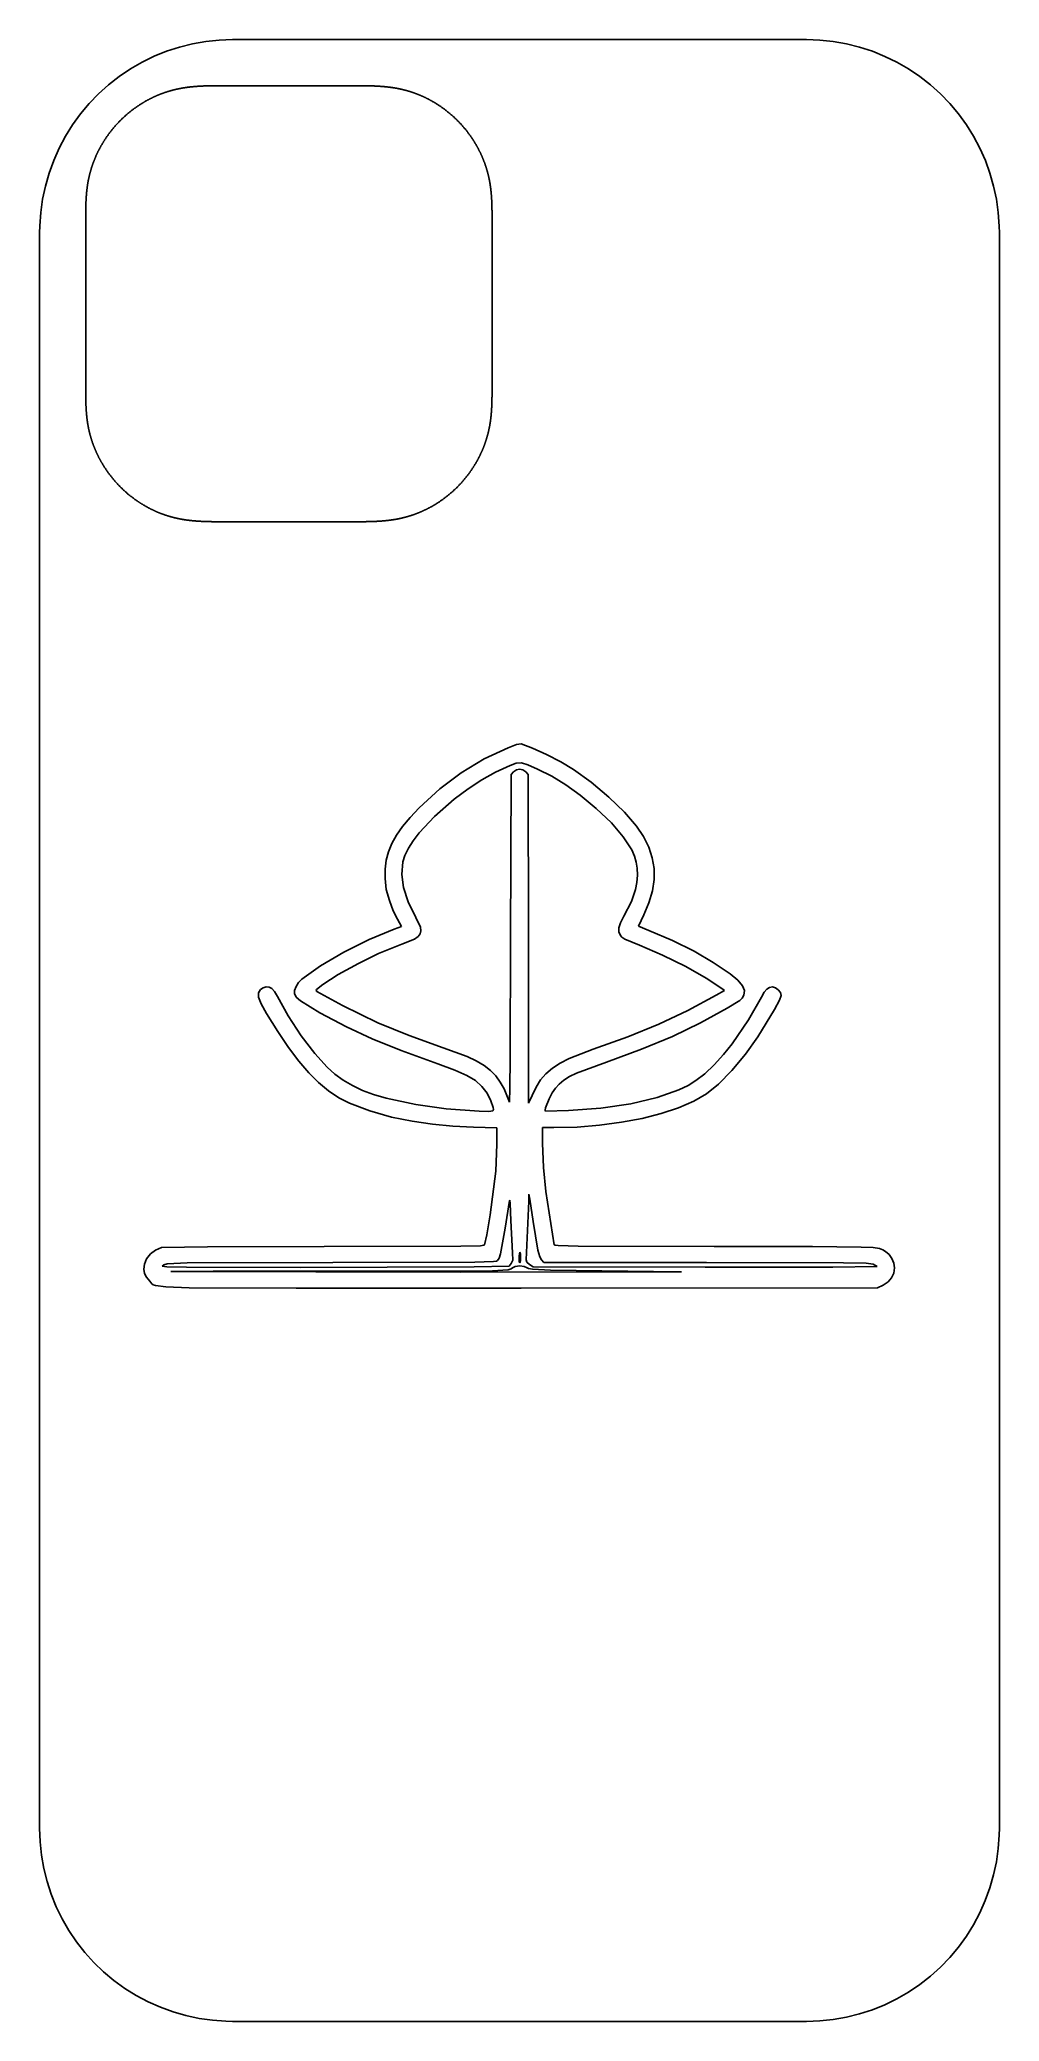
# Model space of a CAD drawing. Extents: x 45 to 235, y 1 to 395.
import ezdxf

# ---------------------------------------------------------------- set-up
doc = ezdxf.new("R2010")
doc.units = 0

msp = doc.modelspace()

# ---------------------------------------------------------------- linework, layer by layer
at = {"layer": 'Layer 1'}
for p, q in [((75.0326, 394.033), (72.4335, 393.385)), ((77.6705, 394.498), (75.0326, 394.033)), ((80.3344, 394.778), (77.6705, 394.498)), ((83.0114, 394.871), (80.3344, 394.778)), ((197.072, 394.871), (83.0114, 394.871)), ((197.072, 394.871), (199.749, 394.778)), ((199.749, 394.778), (202.413, 394.497)), ((202.413, 394.497), (205.051, 394.032)), ((205.051, 394.032), (207.65, 393.384)), ((64.9949, 390.381), (62.6751, 389.041)), ((67.4024, 391.555), (64.9949, 390.381)), ((69.886, 392.558), (67.4024, 391.555)), ((72.4335, 393.385), (69.886, 392.558)), ((207.65, 393.384), (210.197, 392.556)), ((210.197, 392.556), (212.681, 391.552)), ((212.681, 391.552), (215.088, 390.377)), ((215.088, 390.377), (217.407, 389.038)), ((60.4543, 387.544), (58.3435, 385.895)), ((62.6751, 389.041), (60.4543, 387.544)), ((217.407, 389.038), (219.628, 387.54)), ((219.628, 387.54), (221.738, 385.89)), ((54.492, 382.176), (52.7702, 380.124)), ((56.3528, 384.102), (54.492, 382.176)), ((58.3435, 385.895), (56.3528, 384.102)), ((64.6792, 382.013), (64.7607, 382.065)), ((64.7607, 382.065), (64.842, 382.116)), ((64.842, 382.116), (64.923, 382.166)), ((64.923, 382.166), (65.0038, 382.216)), ((65.0038, 382.216), (65.0842, 382.266)), ((65.0842, 382.266), (65.1644, 382.314)), ((65.1644, 382.314), (65.2442, 382.362)), ((65.2442, 382.362), (65.3237, 382.41)), ((65.3237, 382.41), (65.4029, 382.456)), ((65.4029, 382.456), (65.4818, 382.502)), ((65.4818, 382.502), (65.5603, 382.548)), ((65.5603, 382.548), (65.6384, 382.593)), ((65.6384, 382.593), (65.7162, 382.637)), ((65.7162, 382.637), (65.7936, 382.681)), ((65.7936, 382.681), (65.8707, 382.724)), ((65.8707, 382.724), (65.9474, 382.766)), ((65.9474, 382.766), (66.0237, 382.808)), ((66.0237, 382.808), (66.0997, 382.85)), ((66.0997, 382.85), (66.1753, 382.89)), ((66.1753, 382.89), (66.2505, 382.931)), ((66.2505, 382.931), (66.3254, 382.97)), ((66.3254, 382.97), (66.3999, 383.009)), ((66.3999, 383.009), (66.4741, 383.048)), ((66.4741, 383.048), (66.548, 383.086)), ((66.548, 383.086), (66.6215, 383.124)), ((66.6215, 383.124), (66.6946, 383.161)), ((66.6946, 383.161), (66.7674, 383.197)), ((66.7674, 383.197), (66.8399, 383.233)), ((66.8399, 383.233), (66.912, 383.269)), ((66.912, 383.269), (66.9838, 383.304)), ((66.9838, 383.304), (67.0553, 383.339)), ((67.0553, 383.339), (67.1264, 383.373)), ((67.1264, 383.373), (67.1972, 383.407)), ((67.1972, 383.407), (67.2677, 383.44)), ((67.2677, 383.44), (67.3378, 383.473)), ((67.3378, 383.473), (67.4076, 383.505)), ((67.4076, 383.505), (67.4771, 383.537)), ((67.4771, 383.537), (67.5463, 383.569)), ((67.5463, 383.569), (67.6151, 383.6)), ((67.6151, 383.6), (67.6837, 383.63)), ((67.6837, 383.63), (67.7519, 383.661)), ((67.7519, 383.661), (67.8198, 383.691)), ((67.8198, 383.691), (67.8874, 383.72)), ((67.8874, 383.72), (67.9547, 383.749)), ((67.9547, 383.749), (68.0217, 383.778)), ((68.0217, 383.778), (68.0884, 383.806)), ((68.0884, 383.806), (68.1547, 383.834)), ((68.1547, 383.834), (68.2208, 383.861)), ((68.2208, 383.861), (68.2866, 383.889)), ((68.2866, 383.889), (68.3521, 383.915)), ((68.3521, 383.915), (68.4172, 383.942)), ((68.4172, 383.942), (68.4821, 383.968)), ((68.4821, 383.968), (68.5467, 383.994)), ((68.5467, 383.994), (68.611, 384.019)), ((68.611, 384.019), (68.675, 384.044)), ((68.675, 384.044), (68.7388, 384.069)), ((68.7388, 384.069), (68.8022, 384.093)), ((68.8022, 384.093), (68.8653, 384.117)), ((68.8653, 384.117), (68.9282, 384.141)), ((68.9282, 384.141), (68.9908, 384.165)), ((68.9908, 384.165), (69.0531, 384.188)), ((69.0531, 384.188), (69.1151, 384.21)), ((69.1151, 384.21), (69.1769, 384.233)), ((69.1769, 384.233), (69.2383, 384.255)), ((69.2383, 384.255), (69.2995, 384.277)), ((69.2995, 384.277), (69.3604, 384.298)), ((69.3604, 384.298), (69.4211, 384.32)), ((69.4211, 384.32), (69.4814, 384.341)), ((69.4814, 384.341), (69.5415, 384.361)), ((69.5415, 384.361), (69.6014, 384.382)), ((69.6014, 384.382), (69.6609, 384.402)), ((69.6609, 384.402), (69.7202, 384.422)), ((69.7202, 384.422), (69.7793, 384.441)), ((69.7793, 384.441), (69.838, 384.461)), ((69.838, 384.461), (69.8965, 384.48)), ((69.8965, 384.48), (69.9548, 384.499)), ((69.9548, 384.499), (70.0127, 384.517)), ((70.0127, 384.517), (70.0705, 384.535)), ((70.0705, 384.535), (70.1279, 384.553)), ((70.1279, 384.553), (70.1851, 384.571)), ((70.1851, 384.571), (70.2421, 384.589)), ((70.2421, 384.589), (70.2988, 384.606)), ((70.2988, 384.606), (70.3552, 384.623)), ((70.3552, 384.623), (70.4114, 384.64)), ((70.4114, 384.64), (70.4674, 384.656)), ((70.4674, 384.656), (70.5231, 384.673)), ((70.5231, 384.673), (70.5785, 384.689)), ((70.5785, 384.689), (70.6337, 384.705)), ((70.6337, 384.705), (70.6887, 384.72)), ((70.6887, 384.72), (70.7434, 384.736)), ((70.7434, 384.736), (70.7979, 384.751)), ((70.7979, 384.751), (70.8521, 384.766)), ((70.8521, 384.766), (70.9061, 384.78)), ((70.9061, 384.78), (70.9599, 384.795)), ((70.9599, 384.795), (71.0134, 384.809)), ((71.0134, 384.809), (71.0667, 384.824)), ((71.0667, 384.824), (71.1197, 384.837)), ((71.1197, 384.837), (71.1726, 384.851)), ((71.1726, 384.851), (71.2252, 384.865)), ((71.2252, 384.865), (71.2775, 384.878)), ((71.2775, 384.878), (71.3297, 384.891)), ((71.3297, 384.891), (71.3816, 384.904)), ((71.3816, 384.904), (71.4333, 384.917)), ((71.4333, 384.917), (71.4848, 384.929)), ((71.4848, 384.929), (71.5361, 384.942)), ((71.5361, 384.942), (71.5871, 384.954)), ((71.5871, 384.954), (71.638, 384.966)), ((71.638, 384.966), (71.6886, 384.978)), ((71.6886, 384.978), (71.739, 384.989)), ((71.739, 384.989), (71.7892, 385.001)), ((71.7892, 385.001), (71.8392, 385.012)), ((71.8392, 385.012), (71.889, 385.023)), ((71.889, 385.023), (71.9385, 385.034)), ((71.9385, 385.034), (71.9879, 385.045)), ((71.9879, 385.045), (72.037, 385.056)), ((72.037, 385.056), (72.086, 385.066)), ((72.086, 385.066), (72.1347, 385.077)), ((72.1347, 385.077), (72.1832, 385.087)), ((72.1832, 385.087), (72.2315, 385.097)), ((72.2315, 385.097), (72.2796, 385.107)), ((72.2796, 385.107), (72.3275, 385.116)), ((72.3275, 385.116), (72.3752, 385.126)), ((72.3752, 385.126), (72.4226, 385.135)), ((72.4226, 385.135), (72.4699, 385.144)), ((72.4699, 385.144), (72.5169, 385.154)), ((72.5169, 385.154), (72.5638, 385.163)), ((72.5638, 385.163), (72.6104, 385.171)), ((72.6104, 385.171), (72.6568, 385.18)), ((72.6568, 385.18), (72.703, 385.189)), ((72.703, 385.189), (72.749, 385.197)), ((72.749, 385.197), (72.7948, 385.205)), ((72.7948, 385.205), (72.8404, 385.214)), ((72.8404, 385.214), (72.8858, 385.222)), ((72.8858, 385.222), (72.9309, 385.23)), ((72.9309, 385.23), (72.9759, 385.237)), ((72.9759, 385.237), (73.0206, 385.245)), ((73.0206, 385.245), (73.0652, 385.253)), ((73.0652, 385.253), (73.1095, 385.26)), ((73.1095, 385.26), (73.1536, 385.267)), ((73.1536, 385.267), (73.1975, 385.275)), ((73.1975, 385.275), (73.2412, 385.282)), ((73.2412, 385.282), (73.2847, 385.289)), ((73.2847, 385.289), (73.3279, 385.295)), ((73.3279, 385.295), (73.371, 385.302)), ((73.371, 385.302), (73.4138, 385.309)), ((73.4138, 385.309), (73.4565, 385.315)), ((73.4565, 385.315), (73.4989, 385.322)), ((73.4989, 385.322), (73.5411, 385.328)), ((73.5411, 385.328), (73.5831, 385.334)), ((73.5831, 385.334), (73.6248, 385.341)), ((73.6248, 385.341), (73.6664, 385.347)), ((73.6664, 385.347), (73.7078, 385.353)), ((73.7078, 385.353), (73.7489, 385.358)), ((73.7489, 385.358), (73.7899, 385.364)), ((73.7899, 385.364), (73.8306, 385.37)), ((73.8306, 385.37), (73.8711, 385.375)), ((73.8711, 385.375), (73.9115, 385.381)), ((73.9115, 385.381), (73.9516, 385.386)), ((73.9516, 385.386), (73.9915, 385.392)), ((73.9915, 385.392), (74.0312, 385.397)), ((74.0312, 385.397), (74.0707, 385.402)), ((74.0707, 385.402), (74.11, 385.407)), ((74.11, 385.407), (74.1492, 385.412)), ((74.1492, 385.412), (74.1881, 385.417)), ((74.1881, 385.417), (74.2268, 385.422)), ((74.2268, 385.422), (74.2653, 385.426)), ((74.2653, 385.426), (74.3036, 385.431)), ((74.3036, 385.431), (74.3418, 385.436)), ((74.3418, 385.436), (74.3797, 385.44)), ((74.3797, 385.44), (74.4174, 385.445)), ((74.4174, 385.445), (74.455, 385.449)), ((74.455, 385.449), (74.4924, 385.453)), ((74.4924, 385.453), (74.5295, 385.458)), ((74.5295, 385.458), (74.5665, 385.462)), ((74.5665, 385.462), (74.6033, 385.466)), ((74.6033, 385.466), (74.64, 385.47)), ((74.64, 385.47), (74.6764, 385.474)), ((74.6764, 385.474), (74.7127, 385.478)), ((74.7127, 385.478), (74.7488, 385.482)), ((74.7488, 385.482), (74.7847, 385.486)), ((74.7847, 385.486), (74.8204, 385.489)), ((74.8204, 385.489), (74.8559, 385.493)), ((74.8559, 385.493), (74.8913, 385.497)), ((74.8913, 385.497), (74.9265, 385.5)), ((74.9265, 385.5), (74.9615, 385.504)), ((74.9615, 385.504), (74.9964, 385.507)), ((74.9964, 385.507), (75.0311, 385.51)), ((75.0311, 385.51), (75.0656, 385.514)), ((75.0656, 385.514), (75.1, 385.517)), ((75.1, 385.517), (75.1342, 385.52)), ((75.1342, 385.52), (75.1682, 385.523)), ((75.1682, 385.523), (75.2021, 385.527)), ((75.2021, 385.527), (75.2358, 385.53)), ((75.2358, 385.53), (75.2693, 385.533)), ((75.2693, 385.533), (75.3027, 385.536)), ((75.3027, 385.536), (75.3359, 385.539)), ((75.3359, 385.539), (75.3689, 385.542)), ((75.3689, 385.542), (75.4018, 385.544)), ((75.4018, 385.544), (75.4346, 385.547)), ((75.4346, 385.547), (75.4672, 385.55)), ((75.4672, 385.55), (75.4996, 385.553)), ((75.4996, 385.553), (75.5319, 385.555)), ((75.5319, 385.555), (75.564, 385.558)), ((75.564, 385.558), (75.5959, 385.561)), ((75.5959, 385.561), (75.6278, 385.563)), ((75.6278, 385.563), (75.6594, 385.566)), ((75.6594, 385.566), (75.691, 385.568)), ((75.691, 385.568), (75.7223, 385.571)), ((75.7223, 385.571), (75.7535, 385.573)), ((75.7535, 385.573), (75.7846, 385.575)), ((75.7846, 385.575), (75.8156, 385.578)), ((75.8156, 385.578), (75.8464, 385.58)), ((75.8464, 385.58), (75.877, 385.582)), ((75.877, 385.582), (75.9075, 385.584)), ((75.9075, 385.584), (75.9379, 385.586)), ((75.9379, 385.586), (75.9681, 385.589)), ((75.9681, 385.589), (75.9982, 385.591)), ((75.9982, 385.591), (76.0281, 385.593)), ((76.0281, 385.593), (76.0579, 385.595)), ((76.0579, 385.595), (76.0876, 385.597)), ((76.0876, 385.597), (76.1172, 385.599)), ((76.1172, 385.599), (76.1466, 385.601)), ((76.1466, 385.601), (76.1758, 385.603)), ((76.1758, 385.603), (76.205, 385.605)), ((76.205, 385.605), (76.234, 385.606)), ((76.234, 385.606), (76.2629, 385.608)), ((76.2629, 385.608), (76.2916, 385.61)), ((76.2916, 385.61), (76.3203, 385.612)), ((76.3203, 385.612), (76.3488, 385.614)), ((76.3488, 385.614), (76.3771, 385.615)), ((76.3771, 385.615), (76.4054, 385.617)), ((76.4054, 385.617), (76.4335, 385.619)), ((76.4335, 385.619), (76.4614, 385.62)), ((76.4614, 385.62), (76.4893, 385.622)), ((76.4893, 385.622), (76.517, 385.623)), ((76.517, 385.623), (76.5446, 385.625)), ((76.5446, 385.625), (76.5721, 385.627)), ((76.5721, 385.627), (76.5995, 385.628)), ((76.5995, 385.628), (76.6267, 385.63)), ((76.6267, 385.63), (76.6538, 385.631)), ((76.6538, 385.631), (76.6808, 385.632)), ((76.6808, 385.632), (76.7077, 385.634)), ((76.7077, 385.634), (76.7344, 385.635)), ((76.7344, 385.635), (76.761, 385.637)), ((76.761, 385.637), (76.7875, 385.638)), ((76.7875, 385.638), (76.8139, 385.639)), ((76.8139, 385.639), (76.8402, 385.641)), ((76.8402, 385.641), (76.8663, 385.642)), ((76.8663, 385.642), (76.8923, 385.643)), ((76.8923, 385.643), (76.9182, 385.644)), ((76.9182, 385.644), (76.944, 385.646)), ((76.944, 385.646), (76.9696, 385.647)), ((76.9696, 385.647), (76.9951, 385.648)), ((76.9951, 385.648), (77.0205, 385.649)), ((77.0205, 385.649), (77.0458, 385.65)), ((77.0458, 385.65), (77.071, 385.651)), ((77.071, 385.651), (77.096, 385.653)), ((77.096, 385.653), (77.1209, 385.654)), ((77.1209, 385.654), (77.1457, 385.655)), ((77.1457, 385.655), (77.1704, 385.656)), ((77.1704, 385.656), (77.1949, 385.657)), ((77.1949, 385.657), (77.2193, 385.658)), ((77.2193, 385.658), (77.2436, 385.659)), ((77.2436, 385.659), (77.2678, 385.66)), ((77.2678, 385.66), (77.2919, 385.661)), ((77.2919, 385.661), (77.3158, 385.662)), ((77.3158, 385.662), (77.3396, 385.663)), ((77.3396, 385.663), (77.3633, 385.664)), ((77.3633, 385.664), (77.3869, 385.664)), ((77.3869, 385.664), (77.4104, 385.665)), ((77.4104, 385.665), (77.4337, 385.666)), ((77.4337, 385.666), (77.4569, 385.667)), ((77.4569, 385.667), (77.48, 385.668)), ((77.48, 385.668), (77.503, 385.669)), ((77.503, 385.669), (77.5258, 385.67)), ((77.5258, 385.67), (77.5485, 385.67)), ((77.5485, 385.67), (77.5711, 385.671)), ((77.5711, 385.671), (77.5936, 385.672)), ((77.5936, 385.672), (77.616, 385.673)), ((77.616, 385.673), (77.6383, 385.673)), ((77.6383, 385.673), (77.6604, 385.674)), ((77.6604, 385.674), (77.6824, 385.675)), ((77.6824, 385.675), (77.7043, 385.676)), ((77.7043, 385.676), (77.7261, 385.676)), ((77.7261, 385.676), (77.7478, 385.677)), ((77.7478, 385.677), (77.7694, 385.678)), ((77.7694, 385.678), (77.7908, 385.678)), ((77.7908, 385.678), (77.8122, 385.679)), ((77.8122, 385.679), (77.8334, 385.68)), ((77.8334, 385.68), (77.8545, 385.68)), ((77.8545, 385.68), (77.8756, 385.681)), ((77.8756, 385.681), (77.8965, 385.681)), ((77.8965, 385.681), (77.9173, 385.682)), ((77.9173, 385.682), (77.938, 385.683)), ((77.938, 385.683), (77.9587, 385.683)), ((77.9587, 385.683), (77.9792, 385.684)), ((77.9792, 385.684), (77.9996, 385.684)), ((77.9996, 385.684), (78.0199, 385.685)), ((78.0199, 385.685), (78.0402, 385.685)), ((78.0402, 385.685), (78.0603, 385.686)), ((78.0603, 385.686), (78.0803, 385.686)), ((78.0803, 385.686), (78.1003, 385.687)), ((78.1003, 385.687), (78.1202, 385.687)), ((78.1202, 385.687), (78.1399, 385.688)), ((78.1399, 385.688), (78.1596, 385.688)), ((78.1596, 385.688), (78.1793, 385.689)), ((78.1793, 385.689), (78.1988, 385.689)), ((78.1988, 385.689), (78.2182, 385.69)), ((78.2182, 385.69), (78.2376, 385.69)), ((78.2376, 385.69), (78.2569, 385.691)), ((78.2569, 385.691), (78.2761, 385.691)), ((78.2761, 385.691), (78.2953, 385.692)), ((78.2953, 385.692), (78.3144, 385.692)), ((78.3144, 385.692), (78.3334, 385.692)), ((78.3334, 385.692), (78.3523, 385.693)), ((78.3523, 385.693), (78.3712, 385.693)), ((78.3712, 385.693), (78.39, 385.694)), ((78.39, 385.694), (78.4088, 385.694)), ((78.4088, 385.694), (78.4275, 385.694)), ((78.4275, 385.694), (78.4461, 385.695)), ((78.4461, 385.695), (78.4647, 385.695)), ((78.4647, 385.695), (78.4832, 385.695)), ((78.4832, 385.695), (78.5017, 385.696)), ((78.5017, 385.696), (78.5201, 385.696)), ((78.5201, 385.696), (78.5385, 385.697)), ((78.5385, 385.697), (78.5568, 385.697)), ((78.5568, 385.697), (78.5751, 385.697)), ((78.5751, 385.697), (78.5933, 385.698)), ((78.5933, 385.698), (78.6115, 385.698)), ((78.6115, 385.698), (78.6297, 385.698)), ((78.6297, 385.698), (78.6478, 385.699)), ((78.6478, 385.699), (78.6659, 385.699)), ((78.6659, 385.699), (78.6839, 385.699)), ((78.6839, 385.699), (78.7019, 385.699)), ((78.7019, 385.699), (78.7199, 385.7)), ((78.7199, 385.7), (78.7379, 385.7)), ((78.7379, 385.7), (78.7558, 385.7)), ((78.7558, 385.7), (78.7737, 385.701)), ((78.7737, 385.701), (78.7916, 385.701)), ((78.7916, 385.701), (78.8094, 385.701)), ((78.8094, 385.701), (78.8272, 385.701)), ((78.8272, 385.701), (78.845, 385.702)), ((78.845, 385.702), (78.8628, 385.702)), ((78.8628, 385.702), (78.8806, 385.702)), ((78.8806, 385.702), (78.8983, 385.702)), ((78.8983, 385.702), (78.916, 385.703)), ((78.916, 385.703), (78.9337, 385.703)), ((78.9337, 385.703), (78.9514, 385.703)), ((78.9514, 385.703), (78.9691, 385.703)), ((78.9691, 385.703), (78.9867, 385.704)), ((78.9867, 385.704), (79.0044, 385.704)), ((79.0044, 385.704), (79.022, 385.704)), ((79.022, 385.704), (79.0396, 385.704)), ((79.0396, 385.704), (79.0572, 385.705)), ((79.0572, 385.705), (79.0748, 385.705)), ((79.0748, 385.705), (79.0924, 385.705)), ((79.0924, 385.705), (79.1099, 385.705)), ((79.1099, 385.705), (79.1275, 385.705)), ((79.1275, 385.705), (79.145, 385.706)), ((79.145, 385.706), (79.1625, 385.706)), ((79.1625, 385.706), (79.18, 385.706)), ((79.18, 385.706), (79.1975, 385.706)), ((79.1975, 385.706), (79.215, 385.706)), ((79.215, 385.706), (79.2324, 385.707)), ((79.2324, 385.707), (79.2498, 385.707)), ((79.2498, 385.707), (79.2673, 385.707)), ((79.2673, 385.707), (79.2846, 385.707)), ((79.2846, 385.707), (79.302, 385.707)), ((79.302, 385.707), (79.3193, 385.707)), ((79.3193, 385.707), (79.3367, 385.708)), ((79.3367, 385.708), (79.354, 385.708)), ((79.354, 385.708), (79.3712, 385.708)), ((79.3712, 385.708), (79.3885, 385.708)), ((79.3885, 385.708), (79.4057, 385.708)), ((79.4057, 385.708), (79.4229, 385.708)), ((79.4229, 385.708), (79.44, 385.708)), ((79.44, 385.708), (79.4572, 385.709)), ((79.4572, 385.709), (79.4743, 385.709)), ((79.4743, 385.709), (79.4913, 385.709)), ((79.4913, 385.709), (79.5084, 385.709)), ((79.5084, 385.709), (79.5253, 385.709)), ((79.5253, 385.709), (79.5423, 385.709)), ((79.5423, 385.709), (79.5592, 385.709)), ((79.5592, 385.709), (79.5761, 385.709)), ((79.5761, 385.709), (79.593, 385.71)), ((79.593, 385.71), (79.6098, 385.71)), ((79.6098, 385.71), (79.6266, 385.71)), ((79.6266, 385.71), (79.6433, 385.71)), ((79.6433, 385.71), (79.66, 385.71)), ((79.66, 385.71), (79.6766, 385.71)), ((79.6766, 385.71), (79.6932, 385.71)), ((79.6932, 385.71), (79.7098, 385.71)), ((79.7098, 385.71), (79.7263, 385.71)), ((79.7263, 385.71), (79.7428, 385.71)), ((79.7428, 385.71), (79.7592, 385.711)), ((79.7592, 385.711), (79.7756, 385.711)), ((79.7756, 385.711), (79.7919, 385.711)), ((79.7919, 385.711), (79.8082, 385.711)), ((79.8082, 385.711), (79.8244, 385.711)), ((79.8244, 385.711), (79.8406, 385.711)), ((79.8406, 385.711), (79.8567, 385.711)), ((79.8567, 385.711), (79.8728, 385.711)), ((79.8728, 385.711), (79.8889, 385.711)), ((79.8889, 385.711), (79.9048, 385.711)), ((79.9048, 385.711), (79.9208, 385.711)), ((79.9208, 385.711), (79.9366, 385.711)), ((79.9366, 385.711), (79.9525, 385.711)), ((79.9525, 385.711), (79.9682, 385.712)), ((79.9682, 385.712), (79.9839, 385.712)), ((79.9839, 385.712), (79.9996, 385.712)), ((79.9996, 385.712), (80.0152, 385.712)), ((80.0152, 385.712), (80.0307, 385.712)), ((80.0307, 385.712), (80.0462, 385.712)), ((80.0462, 385.712), (80.0617, 385.712)), ((80.0617, 385.712), (80.077, 385.712)), ((80.077, 385.712), (80.0924, 385.712)), ((80.0924, 385.712), (80.1076, 385.712)), ((80.1076, 385.712), (80.1229, 385.712)), ((80.1229, 385.712), (80.138, 385.712)), ((80.138, 385.712), (80.1531, 385.712)), ((80.1531, 385.712), (80.1682, 385.712)), ((80.1682, 385.712), (80.1832, 385.712)), ((80.1832, 385.712), (80.1981, 385.712)), ((80.1981, 385.712), (80.213, 385.712)), ((80.213, 385.712), (80.2278, 385.712)), ((80.2278, 385.712), (80.2426, 385.712)), ((80.2426, 385.712), (80.2573, 385.712)), ((80.2573, 385.712), (80.272, 385.712)), ((80.272, 385.712), (80.2866, 385.712)), ((80.2866, 385.712), (80.3011, 385.713)), ((80.3011, 385.713), (80.3157, 385.713)), ((80.3157, 385.713), (80.3301, 385.713)), ((80.3301, 385.713), (80.3445, 385.713)), ((80.3445, 385.713), (80.3589, 385.713)), ((80.3589, 385.713), (80.3732, 385.713)), ((80.3732, 385.713), (80.3874, 385.713)), ((80.3874, 385.713), (80.4016, 385.713)), ((80.4016, 385.713), (80.4158, 385.713)), ((80.4158, 385.713), (80.4299, 385.713)), ((80.4299, 385.713), (80.444, 385.713)), ((80.444, 385.713), (80.4581, 385.713)), ((80.4581, 385.713), (80.4721, 385.713)), ((80.4721, 385.713), (80.4861, 385.713)), ((80.4861, 385.713), (80.5, 385.713)), ((80.5, 385.713), (80.5139, 385.713)), ((80.5139, 385.713), (80.5278, 385.713)), ((80.5278, 385.713), (80.5417, 385.713)), ((80.5417, 385.713), (80.5555, 385.713)), ((80.5555, 385.713), (80.5693, 385.713)), ((80.5693, 385.713), (80.5831, 385.713)), ((80.5831, 385.713), (80.5968, 385.713)), ((80.5968, 385.713), (80.6105, 385.713)), ((80.6105, 385.713), (80.6242, 385.713)), ((80.6242, 385.713), (80.6379, 385.713)), ((80.6379, 385.713), (80.6516, 385.713)), ((80.6516, 385.713), (80.6653, 385.713)), ((80.6653, 385.713), (80.6789, 385.713)), ((80.6789, 385.713), (80.6925, 385.713)), ((80.6925, 385.713), (80.7061, 385.713)), ((80.7061, 385.713), (80.7198, 385.713)), ((80.7198, 385.713), (80.7333, 385.713)), ((80.7333, 385.713), (80.7469, 385.713)), ((80.7469, 385.713), (80.7605, 385.713)), ((80.7605, 385.713), (80.7741, 385.713)), ((80.7741, 385.713), (80.7877, 385.713)), ((80.7877, 385.713), (80.8012, 385.713)), ((80.8012, 385.713), (80.8148, 385.713)), ((80.8148, 385.713), (80.8284, 385.713)), ((80.8284, 385.713), (80.8419, 385.713)), ((80.8419, 385.713), (80.8555, 385.713)), ((80.8555, 385.713), (80.8691, 385.713)), ((80.8691, 385.713), (80.8827, 385.713)), ((80.8827, 385.713), (80.8963, 385.713)), ((80.8963, 385.713), (80.9099, 385.713)), ((80.9099, 385.713), (80.9235, 385.713)), ((80.9235, 385.713), (80.9371, 385.713)), ((80.9371, 385.713), (80.9507, 385.713)), ((80.9507, 385.713), (80.9643, 385.713)), ((80.9643, 385.713), (80.978, 385.713)), ((80.978, 385.713), (80.9917, 385.713)), ((80.9917, 385.713), (81.0053, 385.713)), ((81.0053, 385.713), (81.019, 385.713)), ((81.019, 385.713), (81.0328, 385.713)), ((81.0328, 385.713), (81.0465, 385.713)), ((81.0465, 385.713), (81.0602, 385.713)), ((81.0602, 385.713), (81.074, 385.713)), ((81.074, 385.713), (81.0878, 385.713)), ((81.0878, 385.713), (81.1016, 385.713)), ((81.1016, 385.713), (81.1155, 385.713)), ((81.1155, 385.713), (81.1294, 385.713)), ((81.1294, 385.713), (81.1433, 385.713)), ((81.1433, 385.713), (81.1572, 385.713)), ((81.1572, 385.713), (81.1711, 385.713)), ((81.1711, 385.713), (81.1851, 385.713)), ((81.1851, 385.713), (81.1991, 385.713)), ((81.1991, 385.713), (81.2131, 385.713)), ((81.2131, 385.713), (81.2272, 385.713)), ((81.2272, 385.713), (81.2413, 385.713)), ((81.2413, 385.713), (81.2554, 385.713)), ((81.2554, 385.713), (81.2695, 385.713)), ((81.2695, 385.713), (81.2837, 385.713)), ((81.2837, 385.713), (81.2979, 385.713)), ((81.2979, 385.713), (81.3121, 385.713)), ((81.3121, 385.713), (81.3263, 385.713)), ((81.3263, 385.713), (81.3406, 385.713)), ((81.3406, 385.713), (81.3549, 385.713)), ((81.3549, 385.713), (81.3693, 385.713)), ((81.3693, 385.713), (81.3837, 385.713)), ((81.3837, 385.713), (81.3981, 385.713)), ((81.3981, 385.713), (81.4125, 385.713)), ((81.4125, 385.713), (81.4269, 385.713)), ((81.4269, 385.713), (81.4414, 385.713)), ((81.4414, 385.713), (81.4559, 385.713)), ((81.4559, 385.713), (81.4704, 385.713)), ((81.4704, 385.713), (81.485, 385.713)), ((81.485, 385.713), (81.4995, 385.713)), ((81.4995, 385.713), (81.5141, 385.713)), ((81.5141, 385.713), (81.5286, 385.713)), ((81.5286, 385.713), (81.5432, 385.713)), ((81.5432, 385.713), (81.5578, 385.713)), ((81.5578, 385.713), (81.5724, 385.713)), ((81.5724, 385.713), (81.587, 385.713)), ((81.587, 385.713), (81.6017, 385.713)), ((81.6017, 385.713), (81.6163, 385.713)), ((81.6163, 385.713), (81.6309, 385.713)), ((81.6309, 385.713), (81.6455, 385.713)), ((81.6455, 385.713), (81.6602, 385.713)), ((81.6602, 385.713), (81.6748, 385.713)), ((81.6748, 385.713), (81.6894, 385.713)), ((81.6894, 385.713), (81.704, 385.713)), ((81.704, 385.713), (81.7186, 385.713)), ((81.7186, 385.713), (81.7332, 385.713)), ((81.7332, 385.713), (81.7478, 385.713)), ((81.7478, 385.713), (81.7624, 385.713)), ((81.7624, 385.713), (81.777, 385.713)), ((81.777, 385.713), (81.7916, 385.713)), ((81.7916, 385.713), (81.8062, 385.713)), ((81.8062, 385.713), (81.8208, 385.713)), ((81.8208, 385.713), (81.8353, 385.713)), ((81.8353, 385.713), (81.8499, 385.713)), ((81.8499, 385.713), (81.8644, 385.713)), ((81.8644, 385.713), (81.8789, 385.713)), ((81.8789, 385.713), (81.8934, 385.713)), ((81.8934, 385.713), (81.908, 385.713)), ((81.908, 385.713), (81.9224, 385.713)), ((81.9224, 385.713), (81.9369, 385.713)), ((81.9369, 385.713), (81.9514, 385.713)), ((81.9514, 385.713), (81.9658, 385.713)), ((81.9658, 385.713), (81.9803, 385.713)), ((81.9803, 385.713), (81.9947, 385.713)), ((81.9947, 385.713), (82.0091, 385.713)), ((82.0091, 385.713), (82.0235, 385.713)), ((82.0235, 385.713), (82.0379, 385.713)), ((82.0379, 385.713), (82.0523, 385.713)), ((82.0523, 385.713), (82.0667, 385.713)), ((82.0667, 385.713), (82.0811, 385.713)), ((82.0811, 385.713), (82.0955, 385.713)), ((82.0955, 385.713), (82.1098, 385.713)), ((82.1098, 385.713), (82.1242, 385.713)), ((82.1242, 385.713), (82.1386, 385.713)), ((82.1386, 385.713), (82.1529, 385.713)), ((82.1529, 385.713), (82.1673, 385.713)), ((82.1673, 385.713), (82.1816, 385.713)), ((82.1816, 385.713), (82.196, 385.713)), ((82.196, 385.713), (82.2104, 385.713)), ((82.2104, 385.713), (82.2247, 385.713)), ((82.2247, 385.713), (82.2391, 385.713)), ((82.2391, 385.713), (82.2534, 385.713)), ((82.2534, 385.713), (82.2678, 385.713)), ((82.2678, 385.713), (82.2822, 385.713)), ((82.2822, 385.713), (82.2965, 385.713)), ((82.2965, 385.713), (82.3109, 385.713)), ((82.3109, 385.713), (82.3253, 385.713)), ((82.3253, 385.713), (82.3397, 385.713)), ((82.3397, 385.713), (82.3541, 385.713)), ((82.3541, 385.713), (82.3685, 385.713)), ((82.3685, 385.713), (82.3829, 385.713)), ((82.3829, 385.713), (82.3973, 385.713)), ((82.3973, 385.713), (82.4117, 385.713)), ((82.4117, 385.713), (82.4262, 385.713)), ((82.4262, 385.713), (82.4406, 385.713)), ((82.4406, 385.713), (82.4551, 385.713)), ((82.4551, 385.713), (82.4696, 385.713)), ((82.4696, 385.713), (82.484, 385.713)), ((82.484, 385.713), (82.4985, 385.713)), ((82.4985, 385.713), (82.5131, 385.713)), ((82.5131, 385.713), (82.5276, 385.713)), ((82.5276, 385.713), (82.5422, 385.713)), ((82.5422, 385.713), (82.5568, 385.713)), ((82.5568, 385.713), (82.5714, 385.713)), ((82.5714, 385.713), (82.586, 385.713)), ((82.586, 385.713), (82.6007, 385.713)), ((82.6007, 385.713), (82.6154, 385.713)), ((82.6154, 385.713), (82.6301, 385.713)), ((82.6301, 385.713), (82.6448, 385.713)), ((82.6448, 385.713), (82.6596, 385.713)), ((82.6596, 385.713), (82.6744, 385.713)), ((82.6744, 385.713), (82.6893, 385.713)), ((82.6893, 385.713), (82.7042, 385.713)), ((82.7042, 385.713), (82.7191, 385.713)), ((82.7191, 385.713), (82.7341, 385.713)), ((82.7341, 385.713), (82.7491, 385.713)), ((82.7491, 385.713), (82.7641, 385.713)), ((82.7641, 385.713), (82.7792, 385.713)), ((82.7792, 385.713), (82.7944, 385.713)), ((82.7944, 385.713), (82.8096, 385.713)), ((82.8096, 385.713), (82.8248, 385.713)), ((82.8248, 385.713), (82.8401, 385.713)), ((82.8401, 385.713), (82.8555, 385.713)), ((82.8555, 385.713), (82.8709, 385.713)), ((82.8709, 385.713), (82.8864, 385.713)), ((82.8864, 385.713), (82.9019, 385.713)), ((82.9019, 385.713), (82.9175, 385.713)), ((82.9175, 385.713), (82.9332, 385.713)), ((82.9332, 385.713), (82.949, 385.713)), ((82.949, 385.713), (82.9648, 385.713)), ((82.9648, 385.713), (82.9807, 385.713)), ((82.9807, 385.713), (82.9966, 385.713)), ((82.9966, 385.713), (83.0127, 385.713)), ((83.0127, 385.713), (83.0288, 385.713)), ((83.0288, 385.713), (83.0451, 385.713)), ((83.0451, 385.713), (83.0614, 385.713)), ((83.0614, 385.713), (83.0777, 385.713)), ((83.0777, 385.713), (83.0942, 385.713)), ((83.0942, 385.713), (83.1108, 385.713)), ((83.1108, 385.713), (83.1274, 385.713)), ((83.1274, 385.713), (83.1442, 385.713)), ((83.1442, 385.713), (83.161, 385.713)), ((83.161, 385.713), (83.1779, 385.713)), ((83.1779, 385.713), (83.195, 385.713)), ((83.195, 385.713), (83.2121, 385.713)), ((83.2121, 385.713), (83.2293, 385.713)), ((83.2293, 385.713), (83.2466, 385.713)), ((83.2466, 385.713), (83.264, 385.713)), ((83.264, 385.713), (83.2815, 385.713)), ((83.2815, 385.713), (83.2992, 385.713)), ((83.2992, 385.713), (83.3169, 385.713)), ((83.3169, 385.713), (83.3347, 385.713)), ((83.3347, 385.713), (83.3526, 385.713)), ((83.3526, 385.713), (83.3707, 385.713)), ((83.3707, 385.713), (83.3888, 385.713)), ((83.3888, 385.713), (83.407, 385.713)), ((83.407, 385.713), (83.4254, 385.713)), ((83.4254, 385.713), (83.4438, 385.713)), ((83.4438, 385.713), (83.4624, 385.713)), ((83.4624, 385.713), (83.4811, 385.713)), ((83.4811, 385.713), (83.4998, 385.713)), ((83.4998, 385.713), (83.5187, 385.713)), ((83.5187, 385.713), (83.5377, 385.713)), ((83.5377, 385.713), (83.5567, 385.713)), ((83.5567, 385.713), (83.5759, 385.713)), ((83.5759, 385.713), (83.5952, 385.713)), ((83.5952, 385.713), (83.6145, 385.713)), ((83.6145, 385.713), (83.634, 385.713)), ((83.634, 385.713), (83.6536, 385.713)), ((83.6536, 385.713), (83.6733, 385.713)), ((83.6733, 385.713), (83.693, 385.713)), ((83.693, 385.713), (83.7129, 385.713)), ((83.7129, 385.713), (83.7329, 385.713)), ((83.7329, 385.713), (83.7529, 385.713)), ((83.7529, 385.713), (83.7731, 385.713)), ((83.7731, 385.713), (83.7933, 385.713)), ((83.7933, 385.713), (83.8137, 385.713)), ((83.8137, 385.713), (83.8341, 385.713)), ((83.8341, 385.713), (83.8547, 385.713)), ((83.8547, 385.713), (83.8753, 385.713)), ((83.8753, 385.713), (83.896, 385.713)), ((83.896, 385.713), (83.9168, 385.713)), ((83.9168, 385.713), (83.9377, 385.713)), ((83.9377, 385.713), (83.9587, 385.713)), ((83.9587, 385.713), (83.9798, 385.713)), ((83.9798, 385.713), (84.001, 385.713)), ((84.001, 385.713), (84.0223, 385.713)), ((84.0223, 385.713), (84.0436, 385.713)), ((84.0436, 385.713), (84.0651, 385.713)), ((84.0651, 385.713), (84.0866, 385.713)), ((84.0866, 385.713), (84.1082, 385.713)), ((84.1082, 385.713), (84.13, 385.713)), ((84.13, 385.713), (84.1518, 385.713)), ((84.1518, 385.713), (84.1737, 385.713)), ((84.1737, 385.713), (84.1956, 385.713)), ((84.1956, 385.713), (84.2177, 385.713)), ((84.2177, 385.713), (84.2399, 385.713)), ((84.2399, 385.713), (84.2622, 385.713)), ((84.2622, 385.713), (84.2846, 385.713)), ((84.2846, 385.713), (84.307, 385.713)), ((84.307, 385.713), (84.3296, 385.713)), ((84.3296, 385.713), (84.3523, 385.713)), ((84.3523, 385.713), (84.3751, 385.713)), ((84.3751, 385.713), (84.398, 385.713)), ((84.398, 385.713), (84.421, 385.713)), ((84.421, 385.713), (84.4441, 385.713)), ((84.4441, 385.713), (84.4673, 385.713)), ((84.4673, 385.713), (84.4906, 385.713)), ((84.4906, 385.713), (84.5141, 385.713)), ((84.5141, 385.713), (84.5376, 385.713)), ((84.5376, 385.713), (84.5613, 385.713)), ((84.5613, 385.713), (84.5851, 385.713)), ((84.5851, 385.713), (84.609, 385.713)), ((84.609, 385.713), (84.6331, 385.713)), ((84.6331, 385.713), (84.6572, 385.713)), ((84.6572, 385.713), (84.6815, 385.713)), ((84.6815, 385.713), (84.7058, 385.713)), ((84.7058, 385.713), (84.7303, 385.713)), ((84.7303, 385.713), (84.7549, 385.713)), ((84.7549, 385.713), (84.7797, 385.713)), ((84.7797, 385.713), (84.8045, 385.713)), ((84.8045, 385.713), (84.8294, 385.713)), ((84.8294, 385.713), (84.8545, 385.713)), ((84.8545, 385.713), (84.8797, 385.713)), ((84.8797, 385.713), (84.9049, 385.713)), ((84.9049, 385.713), (84.9303, 385.713)), ((84.9303, 385.713), (84.9558, 385.713)), ((84.9558, 385.713), (84.9814, 385.713)), ((84.9814, 385.713), (85.0071, 385.713)), ((85.0071, 385.713), (103.369, 385.713)), ((103.369, 385.713), (103.387, 385.713)), ((103.387, 385.713), (103.405, 385.713)), ((103.405, 385.713), (103.423, 385.713)), ((103.423, 385.713), (103.441, 385.713)), ((103.441, 385.713), (103.459, 385.713)), ((103.459, 385.713), (103.477, 385.713)), ((103.477, 385.713), (103.495, 385.713)), ((103.495, 385.713), (103.513, 385.713)), ((103.513, 385.713), (103.531, 385.713)), ((103.531, 385.713), (103.549, 385.713)), ((103.549, 385.713), (103.568, 385.713)), ((103.568, 385.713), (103.586, 385.713)), ((103.586, 385.713), (103.604, 385.713)), ((103.604, 385.713), (103.622, 385.713)), ((103.622, 385.713), (103.641, 385.713)), ((103.641, 385.713), (103.659, 385.713)), ((103.659, 385.713), (103.678, 385.713)), ((103.678, 385.713), (103.696, 385.713)), ((103.696, 385.713), (103.714, 385.713)), ((103.714, 385.713), (103.733, 385.713)), ((103.733, 385.713), (103.751, 385.713)), ((103.751, 385.713), (103.77, 385.713)), ((103.77, 385.713), (103.789, 385.713)), ((103.789, 385.713), (103.807, 385.713)), ((103.807, 385.713), (103.826, 385.713)), ((103.826, 385.713), (103.845, 385.713)), ((103.845, 385.713), (103.863, 385.713)), ((103.863, 385.713), (103.882, 385.713)), ((103.882, 385.713), (103.901, 385.713)), ((103.901, 385.713), (103.92, 385.713)), ((103.92, 385.713), (103.939, 385.713)), ((103.939, 385.713), (103.958, 385.713)), ((103.958, 385.713), (103.976, 385.713)), ((103.976, 385.713), (103.996, 385.713)), ((103.996, 385.713), (104.015, 385.713)), ((104.015, 385.713), (104.034, 385.713)), ((104.034, 385.713), (104.053, 385.713)), ((104.053, 385.713), (104.072, 385.713)), ((104.072, 385.713), (104.091, 385.713)), ((104.091, 385.713), (104.111, 385.713)), ((104.111, 385.713), (104.13, 385.713)), ((104.13, 385.713), (104.149, 385.713)), ((104.149, 385.713), (104.169, 385.713)), ((104.169, 385.713), (104.188, 385.713)), ((104.188, 385.713), (104.208, 385.713)), ((104.208, 385.713), (104.227, 385.713)), ((104.227, 385.713), (104.247, 385.713)), ((104.247, 385.713), (104.266, 385.713)), ((104.266, 385.713), (104.286, 385.713)), ((104.286, 385.713), (104.306, 385.713)), ((104.306, 385.713), (104.325, 385.713)), ((104.325, 385.713), (104.345, 385.713)), ((104.345, 385.713), (104.364, 385.713)), ((104.364, 385.713), (104.384, 385.713)), ((104.384, 385.713), (104.404, 385.713)), ((104.404, 385.713), (104.423, 385.713)), ((104.423, 385.713), (104.443, 385.713)), ((104.443, 385.713), (104.462, 385.713)), ((104.462, 385.713), (104.482, 385.713)), ((104.482, 385.713), (104.502, 385.713)), ((104.502, 385.713), (104.521, 385.713)), ((104.521, 385.713), (104.541, 385.713)), ((104.541, 385.713), (104.56, 385.713)), ((104.56, 385.713), (104.579, 385.713)), ((104.579, 385.713), (104.599, 385.713)), ((104.599, 385.713), (104.618, 385.713)), ((104.618, 385.713), (104.637, 385.713)), ((104.637, 385.713), (104.657, 385.713)), ((104.657, 385.713), (104.676, 385.713)), ((104.676, 385.713), (104.695, 385.713)), ((104.695, 385.713), (104.714, 385.713)), ((104.714, 385.713), (104.733, 385.713)), ((104.733, 385.713), (104.752, 385.713)), ((104.752, 385.713), (104.771, 385.713)), ((104.771, 385.713), (104.79, 385.713)), ((104.79, 385.713), (104.809, 385.713)), ((104.809, 385.713), (104.827, 385.713)), ((104.827, 385.713), (104.846, 385.713)), ((104.846, 385.713), (104.864, 385.713)), ((104.864, 385.713), (104.883, 385.713)), ((104.883, 385.713), (104.901, 385.713)), ((104.901, 385.713), (104.919, 385.713)), ((104.919, 385.713), (104.937, 385.713)), ((104.937, 385.713), (104.955, 385.713)), ((104.955, 385.713), (104.973, 385.713)), ((104.973, 385.713), (104.991, 385.713)), ((104.991, 385.713), (105.009, 385.713)), ((105.009, 385.713), (105.026, 385.713)), ((105.026, 385.713), (105.044, 385.713)), ((105.044, 385.713), (105.061, 385.713)), ((105.061, 385.713), (105.079, 385.713)), ((105.079, 385.713), (105.096, 385.713)), ((105.096, 385.713), (105.113, 385.713)), ((105.113, 385.713), (105.13, 385.713)), ((105.13, 385.713), (105.147, 385.713)), ((105.147, 385.713), (105.164, 385.713)), ((105.164, 385.713), (105.18, 385.713)), ((105.18, 385.713), (105.197, 385.713)), ((105.197, 385.713), (105.213, 385.713)), ((105.213, 385.713), (105.229, 385.713)), ((105.229, 385.713), (105.246, 385.713)), ((105.246, 385.713), (105.262, 385.713)), ((105.262, 385.713), (105.278, 385.713)), ((105.278, 385.713), (105.293, 385.713)), ((105.293, 385.713), (105.309, 385.713)), ((105.309, 385.713), (105.325, 385.713)), ((105.325, 385.713), (105.341, 385.713)), ((105.341, 385.713), (105.356, 385.713)), ((105.356, 385.713), (105.372, 385.713)), ((105.372, 385.713), (105.387, 385.713)), ((105.387, 385.713), (105.402, 385.713)), ((105.402, 385.713), (105.418, 385.713)), ((105.418, 385.713), (105.433, 385.713)), ((105.433, 385.713), (105.448, 385.713)), ((105.448, 385.713), (105.463, 385.713)), ((105.463, 385.713), (105.478, 385.713)), ((105.478, 385.713), (105.493, 385.713)), ((105.493, 385.713), (105.508, 385.713)), ((105.508, 385.713), (105.522, 385.713)), ((105.522, 385.713), (105.537, 385.713)), ((105.537, 385.713), (105.552, 385.713)), ((105.552, 385.713), (105.567, 385.713)), ((105.567, 385.713), (105.581, 385.713)), ((105.581, 385.713), (105.596, 385.713)), ((105.596, 385.713), (105.61, 385.713)), ((105.61, 385.713), (105.625, 385.713)), ((105.625, 385.713), (105.64, 385.713)), ((105.64, 385.713), (105.654, 385.713)), ((105.654, 385.713), (105.669, 385.713)), ((105.669, 385.713), (105.683, 385.713)), ((105.683, 385.713), (105.697, 385.713)), ((105.697, 385.713), (105.712, 385.713)), ((105.712, 385.713), (105.726, 385.713)), ((105.726, 385.713), (105.741, 385.713)), ((105.741, 385.713), (105.755, 385.713)), ((105.755, 385.713), (105.769, 385.713)), ((105.769, 385.713), (105.784, 385.713)), ((105.784, 385.713), (105.798, 385.713)), ((105.798, 385.713), (105.813, 385.713)), ((105.813, 385.713), (105.827, 385.713)), ((105.827, 385.713), (105.841, 385.713)), ((105.841, 385.713), (105.856, 385.713)), ((105.856, 385.713), (105.87, 385.713)), ((105.87, 385.713), (105.884, 385.713)), ((105.884, 385.713), (105.899, 385.713)), ((105.899, 385.713), (105.913, 385.713)), ((105.913, 385.713), (105.927, 385.713)), ((105.927, 385.713), (105.942, 385.713)), ((105.942, 385.713), (105.956, 385.713)), ((105.956, 385.713), (105.97, 385.713)), ((105.97, 385.713), (105.985, 385.713)), ((105.985, 385.713), (105.999, 385.713)), ((105.999, 385.713), (106.014, 385.713)), ((106.014, 385.713), (106.028, 385.713)), ((106.028, 385.713), (106.042, 385.713)), ((106.042, 385.713), (106.057, 385.713)), ((106.057, 385.713), (106.071, 385.713)), ((106.071, 385.713), (106.086, 385.713)), ((106.086, 385.713), (106.1, 385.713)), ((106.1, 385.713), (106.114, 385.713)), ((106.114, 385.713), (106.129, 385.713)), ((106.129, 385.713), (106.143, 385.713)), ((106.143, 385.713), (106.158, 385.713)), ((106.158, 385.713), (106.172, 385.713)), ((106.172, 385.713), (106.187, 385.713)), ((106.187, 385.713), (106.201, 385.713)), ((106.201, 385.713), (106.216, 385.713)), ((106.216, 385.713), (106.23, 385.713)), ((106.23, 385.713), (106.245, 385.713)), ((106.245, 385.713), (106.259, 385.713)), ((106.259, 385.713), (106.273, 385.713)), ((106.273, 385.713), (106.288, 385.713)), ((106.288, 385.713), (106.302, 385.713)), ((106.302, 385.713), (106.317, 385.713)), ((106.317, 385.713), (106.332, 385.713)), ((106.332, 385.713), (106.346, 385.713)), ((106.346, 385.713), (106.361, 385.713)), ((106.361, 385.713), (106.375, 385.713)), ((106.375, 385.713), (106.39, 385.713)), ((106.39, 385.713), (106.404, 385.713)), ((106.404, 385.713), (106.419, 385.713)), ((106.419, 385.713), (106.433, 385.713)), ((106.433, 385.713), (106.448, 385.713)), ((106.448, 385.713), (106.463, 385.713)), ((106.463, 385.713), (106.477, 385.713)), ((106.477, 385.713), (106.492, 385.713)), ((106.492, 385.713), (106.506, 385.713)), ((106.506, 385.713), (106.521, 385.713)), ((106.521, 385.713), (106.536, 385.713)), ((106.536, 385.713), (106.55, 385.713)), ((106.55, 385.713), (106.565, 385.713)), ((106.565, 385.713), (106.58, 385.713)), ((106.58, 385.713), (106.594, 385.713)), ((106.594, 385.713), (106.609, 385.713)), ((106.609, 385.713), (106.623, 385.713)), ((106.623, 385.713), (106.638, 385.713)), ((106.638, 385.713), (106.653, 385.713)), ((106.653, 385.713), (106.668, 385.713)), ((106.668, 385.713), (106.682, 385.713)), ((106.682, 385.713), (106.697, 385.713)), ((106.697, 385.713), (106.712, 385.713)), ((106.712, 385.713), (106.726, 385.713)), ((106.726, 385.713), (106.741, 385.713)), ((106.741, 385.713), (106.756, 385.713)), ((106.756, 385.713), (106.771, 385.713)), ((106.771, 385.713), (106.786, 385.713)), ((106.786, 385.713), (106.8, 385.713)), ((106.8, 385.713), (106.815, 385.713)), ((106.815, 385.713), (106.83, 385.713)), ((106.83, 385.713), (106.845, 385.713)), ((106.845, 385.713), (106.86, 385.713)), ((106.86, 385.713), (106.874, 385.713)), ((106.874, 385.713), (106.889, 385.713)), ((106.889, 385.713), (106.904, 385.713)), ((106.904, 385.713), (106.919, 385.713)), ((106.919, 385.713), (106.934, 385.713)), ((106.934, 385.713), (106.949, 385.713)), ((106.949, 385.713), (106.964, 385.713)), ((106.964, 385.713), (106.979, 385.713)), ((106.979, 385.713), (106.994, 385.713)), ((106.994, 385.713), (107.009, 385.713)), ((107.009, 385.713), (107.024, 385.713)), ((107.024, 385.713), (107.039, 385.713)), ((107.039, 385.713), (107.054, 385.713)), ((107.054, 385.713), (107.069, 385.713)), ((107.069, 385.713), (107.084, 385.713)), ((107.084, 385.713), (107.099, 385.713)), ((107.099, 385.713), (107.114, 385.713)), ((107.114, 385.713), (107.129, 385.713)), ((107.129, 385.713), (107.144, 385.713)), ((107.144, 385.713), (107.16, 385.713)), ((107.16, 385.713), (107.175, 385.713)), ((107.175, 385.713), (107.19, 385.713)), ((107.19, 385.713), (107.205, 385.713)), ((107.205, 385.713), (107.22, 385.713)), ((107.22, 385.713), (107.236, 385.713)), ((107.236, 385.713), (107.251, 385.713)), ((107.251, 385.713), (107.266, 385.713)), ((107.266, 385.713), (107.281, 385.713)), ((107.281, 385.713), (107.297, 385.713)), ((107.297, 385.713), (107.312, 385.713)), ((107.312, 385.713), (107.327, 385.713)), ((107.327, 385.713), (107.343, 385.713)), ((107.343, 385.713), (107.358, 385.713)), ((107.358, 385.713), (107.373, 385.713)), ((107.373, 385.713), (107.388, 385.713)), ((107.388, 385.713), (107.403, 385.713)), ((107.403, 385.713), (107.419, 385.713)), ((107.419, 385.713), (107.434, 385.713)), ((107.434, 385.713), (107.449, 385.713)), ((107.449, 385.713), (107.464, 385.713)), ((107.464, 385.713), (107.479, 385.713)), ((107.479, 385.713), (107.495, 385.713)), ((107.495, 385.713), (107.51, 385.713)), ((107.51, 385.713), (107.525, 385.713)), ((107.525, 385.713), (107.54, 385.713)), ((107.54, 385.713), (107.555, 385.713)), ((107.555, 385.713), (107.57, 385.713)), ((107.57, 385.713), (107.585, 385.713)), ((107.585, 385.713), (107.6, 385.713)), ((107.6, 385.713), (107.616, 385.713)), ((107.616, 385.713), (107.631, 385.713)), ((107.631, 385.713), (107.646, 385.713)), ((107.646, 385.713), (107.661, 385.713)), ((107.661, 385.713), (107.676, 385.713)), ((107.676, 385.713), (107.691, 385.713)), ((107.691, 385.713), (107.706, 385.713)), ((107.706, 385.713), (107.721, 385.713)), ((107.721, 385.713), (107.736, 385.713)), ((107.736, 385.713), (107.751, 385.713)), ((107.751, 385.713), (107.766, 385.713)), ((107.766, 385.713), (107.781, 385.713)), ((107.781, 385.713), (107.796, 385.713)), ((107.796, 385.713), (107.811, 385.713)), ((107.811, 385.713), (107.826, 385.713)), ((107.826, 385.713), (107.841, 385.713)), ((107.841, 385.713), (107.855, 385.713)), ((107.855, 385.713), (107.87, 385.713)), ((107.87, 385.713), (107.885, 385.713)), ((107.885, 385.713), (107.9, 385.713)), ((107.9, 385.713), (107.915, 385.713)), ((107.915, 385.713), (107.93, 385.713)), ((107.93, 385.713), (107.945, 385.713)), ((107.945, 385.713), (107.96, 385.713)), ((107.96, 385.713), (107.975, 385.713)), ((107.975, 385.713), (107.99, 385.713)), ((107.99, 385.713), (108.005, 385.713)), ((108.005, 385.713), (108.02, 385.713)), ((108.02, 385.713), (108.034, 385.713)), ((108.034, 385.713), (108.049, 385.713)), ((108.049, 385.713), (108.064, 385.713)), ((108.064, 385.713), (108.079, 385.713)), ((108.079, 385.713), (108.094, 385.712)), ((108.094, 385.712), (108.109, 385.712)), ((108.109, 385.712), (108.124, 385.712)), ((108.124, 385.712), (108.139, 385.712)), ((108.139, 385.712), (108.154, 385.712)), ((108.154, 385.712), (108.169, 385.712)), ((108.169, 385.712), (108.184, 385.712)), ((108.184, 385.712), (108.199, 385.712)), ((108.199, 385.712), (108.214, 385.712)), ((108.214, 385.712), (108.229, 385.712)), ((108.229, 385.712), (108.244, 385.712)), ((108.244, 385.712), (108.259, 385.712)), ((108.259, 385.712), (108.274, 385.712)), ((108.274, 385.712), (108.289, 385.712)), ((108.289, 385.712), (108.304, 385.712)), ((108.304, 385.712), (108.32, 385.712)), ((108.32, 385.712), (108.335, 385.712)), ((108.335, 385.712), (108.35, 385.712)), ((108.35, 385.712), (108.365, 385.712)), ((108.365, 385.712), (108.38, 385.712)), ((108.38, 385.712), (108.396, 385.712)), ((108.396, 385.712), (108.411, 385.712)), ((108.411, 385.712), (108.426, 385.711)), ((108.426, 385.711), (108.442, 385.711)), ((108.442, 385.711), (108.457, 385.711)), ((108.457, 385.711), (108.472, 385.711)), ((108.472, 385.711), (108.488, 385.711)), ((108.488, 385.711), (108.503, 385.711)), ((108.503, 385.711), (108.519, 385.711)), ((108.519, 385.711), (108.534, 385.711)), ((108.534, 385.711), (108.55, 385.711)), ((108.55, 385.711), (108.565, 385.711)), ((108.565, 385.711), (108.581, 385.711)), ((108.581, 385.711), (108.596, 385.711)), ((108.596, 385.711), (108.612, 385.711)), ((108.612, 385.711), (108.627, 385.711)), ((108.627, 385.711), (108.643, 385.71)), ((108.643, 385.71), (108.659, 385.71)), ((108.659, 385.71), (108.674, 385.71)), ((108.674, 385.71), (108.69, 385.71)), ((108.69, 385.71), (108.706, 385.71)), ((108.706, 385.71), (108.722, 385.71)), ((108.722, 385.71), (108.738, 385.71)), ((108.738, 385.71), (108.753, 385.71)), ((108.753, 385.71), (108.769, 385.71)), ((108.769, 385.71), (108.785, 385.71)), ((108.785, 385.71), (108.801, 385.709)), ((108.801, 385.709), (108.817, 385.709)), ((108.817, 385.709), (108.833, 385.709)), ((108.833, 385.709), (108.849, 385.709)), ((108.849, 385.709), (108.865, 385.709)), ((108.865, 385.709), (108.88, 385.709)), ((108.88, 385.709), (108.896, 385.709)), ((108.896, 385.709), (108.912, 385.709)), ((108.912, 385.709), (108.928, 385.708)), ((108.928, 385.708), (108.944, 385.708)), ((108.944, 385.708), (108.961, 385.708)), ((108.961, 385.708), (108.977, 385.708)), ((108.977, 385.708), (108.993, 385.708)), ((108.993, 385.708), (109.009, 385.708)), ((109.009, 385.708), (109.025, 385.708)), ((109.025, 385.708), (109.041, 385.708)), ((109.041, 385.708), (109.057, 385.707)), ((109.057, 385.707), (109.073, 385.707)), ((109.073, 385.707), (109.09, 385.707)), ((109.09, 385.707), (109.106, 385.707)), ((109.106, 385.707), (109.122, 385.707)), ((109.122, 385.707), (109.138, 385.707)), ((109.138, 385.707), (109.155, 385.706)), ((109.155, 385.706), (109.171, 385.706)), ((109.171, 385.706), (109.187, 385.706)), ((109.187, 385.706), (109.204, 385.706)), ((109.204, 385.706), (109.22, 385.706)), ((109.22, 385.706), (109.237, 385.705)), ((109.237, 385.705), (109.253, 385.705)), ((109.253, 385.705), (109.27, 385.705)), ((109.27, 385.705), (109.286, 385.705)), ((109.286, 385.705), (109.303, 385.705)), ((109.303, 385.705), (109.319, 385.705)), ((109.319, 385.705), (109.336, 385.704)), ((109.336, 385.704), (109.353, 385.704)), ((109.353, 385.704), (109.369, 385.704)), ((109.369, 385.704), (109.386, 385.704)), ((109.386, 385.704), (109.403, 385.703)), ((109.403, 385.703), (109.42, 385.703)), ((109.42, 385.703), (109.437, 385.703)), ((109.437, 385.703), (109.454, 385.703)), ((109.454, 385.703), (109.471, 385.703)), ((109.471, 385.703), (109.488, 385.702)), ((109.488, 385.702), (109.505, 385.702)), ((109.505, 385.702), (109.522, 385.702)), ((109.522, 385.702), (109.539, 385.702)), ((109.539, 385.702), (109.556, 385.701)), ((109.556, 385.701), (109.574, 385.701)), ((109.574, 385.701), (109.591, 385.701)), ((109.591, 385.701), (109.608, 385.7)), ((109.608, 385.7), (109.626, 385.7)), ((109.626, 385.7), (109.644, 385.7)), ((109.644, 385.7), (109.661, 385.7)), ((109.661, 385.7), (109.679, 385.699)), ((109.679, 385.699), (109.697, 385.699)), ((109.697, 385.699), (109.715, 385.699)), ((109.715, 385.699), (109.733, 385.698)), ((109.733, 385.698), (109.751, 385.698)), ((109.751, 385.698), (109.769, 385.698)), ((109.769, 385.698), (109.787, 385.697)), ((109.787, 385.697), (109.805, 385.697)), ((109.805, 385.697), (109.823, 385.697)), ((109.823, 385.697), (109.842, 385.696)), ((109.842, 385.696), (109.86, 385.696)), ((109.86, 385.696), (109.879, 385.696)), ((109.879, 385.696), (109.898, 385.695)), ((109.898, 385.695), (109.916, 385.695)), ((109.916, 385.695), (109.935, 385.695)), ((109.935, 385.695), (109.954, 385.694)), ((109.954, 385.694), (109.973, 385.694)), ((109.973, 385.694), (109.992, 385.693)), ((109.992, 385.693), (110.012, 385.693)), ((110.012, 385.693), (110.031, 385.693)), ((110.031, 385.693), (110.05, 385.692)), ((110.05, 385.692), (110.07, 385.692)), ((110.07, 385.692), (110.09, 385.691)), ((110.09, 385.691), (110.109, 385.691)), ((110.109, 385.691), (110.129, 385.69)), ((110.129, 385.69), (110.149, 385.69)), ((110.149, 385.69), (110.169, 385.689)), ((110.169, 385.689), (110.189, 385.689)), ((110.189, 385.689), (110.21, 385.689)), ((110.21, 385.689), (110.23, 385.688)), ((110.23, 385.688), (110.25, 385.688)), ((110.25, 385.688), (110.271, 385.687)), ((110.271, 385.687), (110.292, 385.686)), ((110.292, 385.686), (110.313, 385.686)), ((110.313, 385.686), (110.334, 385.685)), ((110.334, 385.685), (110.355, 385.685)), ((110.355, 385.685), (110.376, 385.684)), ((110.376, 385.684), (110.397, 385.684)), ((110.397, 385.684), (110.418, 385.683)), ((110.418, 385.683), (110.44, 385.683)), ((110.44, 385.683), (110.461, 385.682)), ((110.461, 385.682), (110.483, 385.681)), ((110.483, 385.681), (110.505, 385.681)), ((110.505, 385.681), (110.527, 385.68)), ((110.527, 385.68), (110.549, 385.679)), ((110.549, 385.679), (110.571, 385.679)), ((110.571, 385.679), (110.593, 385.678)), ((110.593, 385.678), (110.615, 385.677)), ((110.615, 385.677), (110.638, 385.677)), ((110.638, 385.677), (110.661, 385.676)), ((110.661, 385.676), (110.683, 385.675)), ((110.683, 385.675), (110.706, 385.674)), ((110.706, 385.674), (110.729, 385.674)), ((110.729, 385.674), (110.752, 385.673)), ((110.752, 385.673), (110.775, 385.672)), ((110.775, 385.672), (110.798, 385.671)), ((110.798, 385.671), (110.822, 385.671)), ((110.822, 385.671), (110.845, 385.67)), ((110.845, 385.67), (110.869, 385.669)), ((110.869, 385.669), (110.892, 385.668)), ((110.892, 385.668), (110.916, 385.667)), ((110.916, 385.667), (110.94, 385.666)), ((110.94, 385.666), (110.964, 385.665)), ((110.964, 385.665), (110.988, 385.664)), ((110.988, 385.664), (111.012, 385.664)), ((111.012, 385.664), (111.036, 385.663)), ((111.036, 385.663), (111.061, 385.662)), ((111.061, 385.662), (111.085, 385.661)), ((111.085, 385.661), (111.11, 385.66)), ((111.11, 385.66), (111.135, 385.659)), ((111.135, 385.659), (111.159, 385.658)), ((111.159, 385.658), (111.184, 385.657)), ((111.184, 385.657), (111.209, 385.656)), ((111.209, 385.656), (111.235, 385.655)), ((111.235, 385.655), (111.26, 385.653)), ((111.26, 385.653), (111.285, 385.652)), ((111.285, 385.652), (111.311, 385.651)), ((111.311, 385.651), (111.336, 385.65)), ((111.336, 385.65), (111.362, 385.649)), ((111.362, 385.649), (111.388, 385.648)), ((111.388, 385.648), (111.413, 385.646)), ((111.413, 385.646), (111.439, 385.645)), ((111.439, 385.645), (111.466, 385.644)), ((111.466, 385.644), (111.492, 385.643)), ((111.492, 385.643), (111.518, 385.641)), ((111.518, 385.641), (111.545, 385.64)), ((111.545, 385.64), (111.571, 385.639)), ((111.571, 385.639), (111.598, 385.638)), ((111.598, 385.638), (111.625, 385.636)), ((111.625, 385.636), (111.651, 385.635)), ((111.651, 385.635), (111.678, 385.633)), ((111.678, 385.633), (111.705, 385.632)), ((111.705, 385.632), (111.733, 385.63)), ((111.733, 385.63), (111.76, 385.629)), ((111.76, 385.629), (111.787, 385.627)), ((111.787, 385.627), (111.815, 385.626)), ((111.815, 385.626), (111.843, 385.624)), ((111.843, 385.624), (111.87, 385.623)), ((111.87, 385.623), (111.898, 385.621)), ((111.898, 385.621), (111.926, 385.62)), ((111.926, 385.62), (111.955, 385.618)), ((111.955, 385.618), (111.983, 385.616)), ((111.983, 385.616), (112.011, 385.615)), ((112.011, 385.615), (112.04, 385.613)), ((112.04, 385.613), (112.068, 385.611)), ((112.068, 385.611), (112.097, 385.609)), ((112.097, 385.609), (112.126, 385.607)), ((112.126, 385.607), (112.155, 385.606)), ((112.155, 385.606), (112.184, 385.604)), ((112.184, 385.604), (112.213, 385.602)), ((112.213, 385.602), (112.243, 385.6)), ((112.243, 385.6), (112.272, 385.598)), ((112.272, 385.598), (112.302, 385.596)), ((112.302, 385.596), (112.331, 385.594)), ((112.331, 385.594), (112.361, 385.592)), ((112.361, 385.592), (112.391, 385.59)), ((112.391, 385.59), (112.421, 385.588)), ((112.421, 385.588), (112.452, 385.586)), ((112.452, 385.586), (112.482, 385.583)), ((112.482, 385.583), (112.513, 385.581)), ((112.513, 385.581), (112.543, 385.579)), ((112.543, 385.579), (112.574, 385.577)), ((112.574, 385.577), (112.605, 385.574)), ((112.605, 385.574), (112.636, 385.572)), ((112.636, 385.572), (112.667, 385.569)), ((112.667, 385.569), (112.698, 385.567)), ((112.698, 385.567), (112.73, 385.565)), ((112.73, 385.565), (112.761, 385.562)), ((112.761, 385.562), (112.793, 385.56)), ((112.793, 385.56), (112.825, 385.557)), ((112.825, 385.557), (112.857, 385.554)), ((112.857, 385.554), (112.889, 385.552)), ((112.889, 385.552), (112.921, 385.549)), ((112.921, 385.549), (112.954, 385.546)), ((112.954, 385.546), (112.987, 385.543)), ((112.987, 385.543), (113.019, 385.54)), ((113.019, 385.54), (113.052, 385.538)), ((113.052, 385.538), (113.085, 385.535)), ((113.085, 385.535), (113.118, 385.532)), ((113.118, 385.532), (113.152, 385.529)), ((113.152, 385.529), (113.185, 385.526)), ((113.185, 385.526), (113.219, 385.522)), ((113.219, 385.522), (113.253, 385.519)), ((113.253, 385.519), (113.287, 385.516)), ((113.287, 385.516), (113.321, 385.513)), ((113.321, 385.513), (113.355, 385.509)), ((113.355, 385.509), (113.39, 385.506)), ((113.39, 385.506), (113.424, 385.503)), ((113.424, 385.503), (113.459, 385.499)), ((113.459, 385.499), (113.494, 385.496)), ((113.494, 385.496), (113.529, 385.492)), ((113.529, 385.492), (113.564, 385.488)), ((113.564, 385.488), (113.6, 385.485)), ((113.6, 385.485), (113.636, 385.481)), ((113.636, 385.481), (113.671, 385.477)), ((113.671, 385.477), (113.707, 385.473)), ((113.707, 385.473), (113.743, 385.469)), ((113.743, 385.469), (113.78, 385.465)), ((113.78, 385.465), (113.816, 385.461)), ((113.816, 385.461), (113.853, 385.457)), ((113.853, 385.457), (113.89, 385.453)), ((113.89, 385.453), (113.927, 385.448)), ((113.927, 385.448), (113.964, 385.444)), ((113.964, 385.444), (114.002, 385.44)), ((114.002, 385.44), (114.039, 385.435)), ((114.039, 385.435), (114.077, 385.431)), ((114.077, 385.431), (114.115, 385.426)), ((114.115, 385.426), (114.153, 385.421)), ((114.153, 385.421), (114.191, 385.417)), ((114.191, 385.417), (114.23, 385.412)), ((114.23, 385.412), (114.268, 385.407)), ((114.268, 385.407), (114.307, 385.402)), ((114.307, 385.402), (114.346, 385.397)), ((114.346, 385.397), (114.385, 385.392)), ((114.385, 385.392), (114.424, 385.386)), ((114.424, 385.386), (114.464, 385.381)), ((114.464, 385.381), (114.504, 385.376)), ((114.504, 385.376), (114.543, 385.37)), ((114.543, 385.37), (114.583, 385.365)), ((114.583, 385.365), (114.624, 385.359)), ((114.624, 385.359), (114.664, 385.353)), ((114.664, 385.353), (114.705, 385.347)), ((114.705, 385.347), (114.745, 385.341)), ((114.745, 385.341), (114.786, 385.335)), ((114.786, 385.335), (114.827, 385.329)), ((114.827, 385.329), (114.868, 385.323)), ((114.868, 385.323), (114.91, 385.317)), ((114.91, 385.317), (114.951, 385.311)), ((114.951, 385.311), (114.993, 385.304)), ((114.993, 385.304), (115.035, 385.298)), ((115.035, 385.298), (115.077, 385.291)), ((115.077, 385.291), (115.119, 385.284)), ((115.119, 385.284), (115.162, 385.277)), ((115.162, 385.277), (115.204, 385.27)), ((115.204, 385.27), (115.247, 385.263)), ((115.247, 385.263), (115.29, 385.256)), ((115.29, 385.256), (115.333, 385.249)), ((115.333, 385.249), (115.377, 385.241)), ((115.377, 385.241), (115.42, 385.234)), ((115.42, 385.234), (115.464, 385.226)), ((115.464, 385.226), (115.508, 385.219)), ((115.508, 385.219), (115.552, 385.211)), ((115.552, 385.211), (115.596, 385.203)), ((115.596, 385.203), (115.641, 385.195)), ((115.641, 385.195), (115.685, 385.186)), ((115.685, 385.186), (115.73, 385.178)), ((115.73, 385.178), (115.775, 385.17)), ((115.775, 385.17), (115.82, 385.161)), ((115.82, 385.161), (115.866, 385.152)), ((115.866, 385.152), (115.911, 385.144)), ((115.911, 385.144), (115.957, 385.135)), ((115.957, 385.135), (116.003, 385.125)), ((116.003, 385.125), (116.049, 385.116)), ((116.049, 385.116), (116.096, 385.107)), ((116.096, 385.107), (116.142, 385.097)), ((116.142, 385.097), (116.189, 385.087)), ((116.189, 385.087), (116.236, 385.078)), ((116.236, 385.078), (116.284, 385.068)), ((116.284, 385.068), (116.331, 385.057)), ((116.331, 385.057), (116.379, 385.047)), ((116.379, 385.047), (116.427, 385.037)), ((116.427, 385.037), (116.475, 385.026)), ((116.475, 385.026), (116.523, 385.015)), ((116.523, 385.015), (116.572, 385.004)), ((116.572, 385.004), (116.621, 384.993)), ((116.621, 384.993), (116.67, 384.982)), ((116.67, 384.982), (116.719, 384.97)), ((116.719, 384.97), (116.769, 384.959)), ((116.769, 384.959), (116.818, 384.947)), ((116.818, 384.947), (116.868, 384.935)), ((116.868, 384.935), (116.919, 384.923)), ((116.919, 384.923), (116.969, 384.91)), ((116.969, 384.91), (117.02, 384.898)), ((117.02, 384.898), (117.071, 384.885)), ((117.071, 384.885), (117.122, 384.872)), ((117.122, 384.872), (117.173, 384.859)), ((117.173, 384.859), (117.225, 384.846)), ((117.225, 384.846), (117.276, 384.832)), ((117.276, 384.832), (117.328, 384.818)), ((117.328, 384.818), (117.381, 384.805)), ((117.381, 384.805), (117.433, 384.79)), ((117.433, 384.79), (117.486, 384.776)), ((117.486, 384.776), (117.539, 384.762)), ((117.539, 384.762), (117.592, 384.747)), ((117.592, 384.747), (117.646, 384.732)), ((117.646, 384.732), (117.7, 384.717)), ((117.7, 384.717), (117.754, 384.701)), ((117.754, 384.701), (117.808, 384.686)), ((117.808, 384.686), (117.863, 384.67)), ((117.863, 384.67), (117.917, 384.654)), ((117.917, 384.654), (117.972, 384.637)), ((117.972, 384.637), (118.028, 384.621)), ((118.028, 384.621), (118.083, 384.604)), ((118.083, 384.604), (118.139, 384.587)), ((118.139, 384.587), (118.195, 384.57)), ((118.195, 384.57), (118.252, 384.552)), ((118.252, 384.552), (118.308, 384.534)), ((118.308, 384.534), (118.365, 384.516)), ((118.365, 384.516), (118.422, 384.498)), ((118.422, 384.498), (118.48, 384.48)), ((118.48, 384.48), (118.538, 384.461)), ((118.538, 384.461), (118.596, 384.442)), ((118.596, 384.442), (118.654, 384.422)), ((118.654, 384.422), (118.713, 384.403)), ((118.713, 384.403), (118.771, 384.383)), ((118.771, 384.383), (118.831, 384.363)), ((118.831, 384.363), (118.89, 384.342)), ((118.89, 384.342), (118.95, 384.322)), ((118.95, 384.322), (119.01, 384.301)), ((119.01, 384.301), (119.07, 384.279)), ((119.07, 384.279), (119.131, 384.258)), ((119.131, 384.258), (119.192, 384.236)), ((119.192, 384.236), (119.253, 384.213)), ((119.253, 384.213), (119.315, 384.191)), ((119.315, 384.191), (119.376, 384.168)), ((119.376, 384.168), (119.439, 384.145)), ((119.439, 384.145), (119.501, 384.121)), ((119.501, 384.121), (119.564, 384.097)), ((119.564, 384.097), (119.627, 384.073)), ((119.627, 384.073), (119.691, 384.048)), ((119.691, 384.048), (119.754, 384.023)), ((119.754, 384.023), (119.819, 383.998)), ((119.819, 383.998), (119.883, 383.972)), ((119.883, 383.972), (119.948, 383.946)), ((119.948, 383.946), (120.013, 383.92)), ((120.013, 383.92), (120.079, 383.893)), ((120.079, 383.893), (120.145, 383.866)), ((120.145, 383.866), (120.211, 383.838)), ((120.211, 383.838), (120.278, 383.81)), ((120.278, 383.81), (120.345, 383.782)), ((120.345, 383.782), (120.412, 383.753)), ((120.412, 383.753), (120.48, 383.724)), ((120.48, 383.724), (120.548, 383.694)), ((120.548, 383.694), (120.616, 383.664)), ((120.616, 383.664), (120.685, 383.633)), ((120.685, 383.633), (120.755, 383.603)), ((120.755, 383.603), (120.824, 383.571)), ((120.824, 383.571), (120.894, 383.539)), ((120.894, 383.539), (120.965, 383.507)), ((120.965, 383.507), (121.036, 383.474)), ((121.036, 383.474), (121.107, 383.441)), ((121.107, 383.441), (121.178, 383.407)), ((121.178, 383.407), (121.25, 383.373)), ((121.25, 383.373), (121.323, 383.338)), ((121.323, 383.338), (121.395, 383.303)), ((121.395, 383.303), (121.468, 383.267)), ((121.468, 383.267), (121.542, 383.231)), ((121.542, 383.231), (121.616, 383.194)), ((121.616, 383.194), (121.69, 383.157)), ((121.69, 383.157), (121.764, 383.119)), ((121.764, 383.119), (121.839, 383.08)), ((121.839, 383.08), (121.915, 383.041)), ((121.915, 383.041), (121.99, 383.002)), ((121.99, 383.002), (122.066, 382.962)), ((122.066, 382.962), (122.143, 382.921)), ((122.143, 382.921), (122.219, 382.88)), ((122.219, 382.88), (122.296, 382.839)), ((122.296, 382.839), (122.373, 382.797)), ((122.373, 382.797), (122.451, 382.754)), ((122.451, 382.754), (122.529, 382.711)), ((122.529, 382.711), (122.607, 382.667)), ((122.607, 382.667), (122.685, 382.622)), ((122.685, 382.622), (122.764, 382.577)), ((122.764, 382.577), (122.843, 382.532)), ((122.843, 382.532), (122.922, 382.486)), ((122.922, 382.486), (123.002, 382.439)), ((123.002, 382.439), (123.081, 382.392)), ((123.081, 382.392), (123.161, 382.345)), ((123.161, 382.345), (123.241, 382.297)), ((123.241, 382.297), (123.321, 382.248)), ((123.321, 382.248), (123.401, 382.199)), ((123.401, 382.199), (123.482, 382.149)), ((123.482, 382.149), (123.562, 382.098)), ((123.562, 382.098), (123.643, 382.047)), ((123.643, 382.047), (123.724, 381.996)), ((221.738, 385.89), (223.729, 384.098)), ((223.729, 384.098), (225.589, 382.171)), ((225.589, 382.171), (227.311, 380.119)), ((52.7702, 380.124), (51.1956, 377.957)), ((59.9487, 378.032), (60.0208, 378.111)), ((60.0208, 378.111), (60.0932, 378.189)), ((60.0932, 378.189), (60.166, 378.267)), ((60.166, 378.267), (60.2393, 378.345)), ((60.2393, 378.345), (60.3129, 378.422)), ((60.3129, 378.422), (60.3869, 378.499)), ((60.3869, 378.499), (60.4613, 378.576)), ((60.4613, 378.576), (60.536, 378.653)), ((60.536, 378.653), (60.6112, 378.729)), ((60.6112, 378.729), (60.6867, 378.805)), ((60.6867, 378.805), (60.7626, 378.88)), ((60.7626, 378.88), (60.8389, 378.956)), ((60.8389, 378.956), (60.9155, 379.031)), ((60.9155, 379.031), (60.9925, 379.105)), ((60.9925, 379.105), (61.0698, 379.179)), ((61.0698, 379.179), (61.1475, 379.253)), ((61.1475, 379.253), (61.2256, 379.327)), ((61.2256, 379.327), (61.3039, 379.4)), ((61.3039, 379.4), (61.3826, 379.473)), ((61.3826, 379.473), (61.4617, 379.546)), ((61.4617, 379.546), (61.541, 379.618)), ((61.541, 379.618), (61.6207, 379.69)), ((61.6207, 379.69), (61.7006, 379.761)), ((61.7006, 379.761), (61.7809, 379.832)), ((61.7809, 379.832), (61.8614, 379.903)), ((61.8614, 379.903), (61.9422, 379.973)), ((61.9422, 379.973), (62.0233, 380.043)), ((62.0233, 380.043), (62.1047, 380.112)), ((62.1047, 380.112), (62.1863, 380.181)), ((62.1863, 380.181), (62.2681, 380.25)), ((62.2681, 380.25), (62.3502, 380.318)), ((62.3502, 380.318), (62.4326, 380.386)), ((62.4326, 380.386), (62.5152, 380.453)), ((62.5152, 380.453), (62.5979, 380.52)), ((62.5979, 380.52), (62.6809, 380.586)), ((62.6809, 380.586), (62.7641, 380.652)), ((62.7641, 380.652), (62.8474, 380.717)), ((62.8474, 380.717), (62.9309, 380.782)), ((62.9309, 380.782), (63.0144, 380.846)), ((63.0144, 380.846), (63.0981, 380.91)), ((63.0981, 380.91), (63.1819, 380.974)), ((63.1819, 380.974), (63.2657, 381.037)), ((63.2657, 381.037), (63.3495, 381.099)), ((63.3495, 381.099), (63.4334, 381.161)), ((63.4334, 381.161), (63.5172, 381.222)), ((63.5172, 381.222), (63.601, 381.282)), ((63.601, 381.282), (63.6848, 381.342)), ((63.6848, 381.342), (63.7685, 381.402)), ((63.7685, 381.402), (63.8521, 381.46)), ((63.8521, 381.46), (63.9356, 381.519)), ((63.9356, 381.519), (64.019, 381.576)), ((64.019, 381.576), (64.1022, 381.633)), ((64.1022, 381.633), (64.1852, 381.689)), ((64.1852, 381.689), (64.2681, 381.745)), ((64.2681, 381.745), (64.3507, 381.8)), ((64.3507, 381.8), (64.4332, 381.854)), ((64.4332, 381.854), (64.5154, 381.908)), ((64.5154, 381.908), (64.5974, 381.961)), ((64.5974, 381.961), (64.6792, 382.013)), ((123.724, 381.996), (123.804, 381.944)), ((123.804, 381.944), (123.885, 381.892)), ((123.885, 381.892), (123.967, 381.838)), ((123.967, 381.838), (124.048, 381.785)), ((124.048, 381.785), (124.129, 381.731)), ((124.129, 381.731), (124.21, 381.676)), ((124.21, 381.676), (124.292, 381.621)), ((124.292, 381.621), (124.373, 381.565)), ((124.373, 381.565), (124.455, 381.509)), ((124.455, 381.509), (124.536, 381.452)), ((124.536, 381.452), (124.618, 381.395)), ((124.618, 381.395), (124.699, 381.337)), ((124.699, 381.337), (124.781, 381.279)), ((124.781, 381.279), (124.862, 381.22)), ((124.862, 381.22), (124.943, 381.16)), ((124.943, 381.16), (125.025, 381.1)), ((125.025, 381.1), (125.106, 381.04)), ((125.106, 381.04), (125.188, 380.979)), ((125.188, 380.979), (125.269, 380.917)), ((125.269, 380.917), (125.35, 380.855)), ((125.35, 380.855), (125.431, 380.793)), ((125.431, 380.793), (125.513, 380.73)), ((125.513, 380.73), (125.594, 380.666)), ((125.594, 380.666), (125.675, 380.602)), ((125.675, 380.602), (125.756, 380.538)), ((125.756, 380.538), (125.836, 380.473)), ((125.836, 380.473), (125.917, 380.407)), ((125.917, 380.407), (125.998, 380.341)), ((125.998, 380.341), (126.078, 380.274)), ((126.078, 380.274), (126.159, 380.207)), ((126.159, 380.207), (126.239, 380.139)), ((126.239, 380.139), (126.319, 380.071)), ((126.319, 380.071), (126.399, 380.003)), ((126.399, 380.003), (126.479, 379.933)), ((126.479, 379.933), (126.559, 379.864)), ((126.559, 379.864), (126.639, 379.793)), ((126.639, 379.793), (126.719, 379.723)), ((126.719, 379.723), (126.798, 379.651)), ((126.798, 379.651), (126.877, 379.58)), ((126.877, 379.58), (126.956, 379.508)), ((126.956, 379.508), (127.035, 379.435)), ((127.035, 379.435), (127.114, 379.362)), ((127.114, 379.362), (127.192, 379.288)), ((127.192, 379.288), (127.271, 379.214)), ((127.271, 379.214), (127.349, 379.139)), ((127.349, 379.139), (127.427, 379.064)), ((127.427, 379.064), (127.504, 378.988)), ((127.504, 378.988), (127.582, 378.912)), ((127.582, 378.912), (127.659, 378.835)), ((127.659, 378.835), (127.736, 378.758)), ((127.736, 378.758), (127.813, 378.68)), ((127.813, 378.68), (127.889, 378.602)), ((127.889, 378.602), (127.966, 378.524)), ((127.966, 378.524), (128.042, 378.445)), ((128.042, 378.445), (128.117, 378.365)), ((128.117, 378.365), (128.193, 378.285)), ((128.193, 378.285), (128.268, 378.205)), ((128.268, 378.205), (128.343, 378.124)), ((128.343, 378.124), (128.417, 378.043)), ((227.311, 380.119), (228.885, 377.951)), ((49.776, 375.686), (48.5184, 373.321)), ((51.1956, 377.957), (49.776, 375.686)), ((57.0619, 374.128), (57.1088, 374.207)), ((57.1088, 374.207), (57.1562, 374.287)), ((57.1562, 374.287), (57.2043, 374.367)), ((57.2043, 374.367), (57.253, 374.447)), ((57.253, 374.447), (57.3023, 374.527)), ((57.3023, 374.527), (57.3522, 374.607)), ((57.3522, 374.607), (57.4027, 374.688)), ((57.4027, 374.688), (57.4538, 374.769)), ((57.4538, 374.769), (57.5056, 374.85)), ((57.5056, 374.85), (57.5579, 374.932)), ((57.5579, 374.932), (57.6108, 375.013)), ((57.6108, 375.013), (57.6643, 375.095)), ((57.6643, 375.095), (57.7184, 375.177)), ((57.7184, 375.177), (57.7731, 375.259)), ((57.7731, 375.259), (57.8284, 375.341)), ((57.8284, 375.341), (57.8843, 375.423)), ((57.8843, 375.423), (57.9407, 375.506)), ((57.9407, 375.506), (57.9977, 375.588)), ((57.9977, 375.588), (58.0553, 375.671)), ((58.0553, 375.671), (58.1134, 375.753)), ((58.1134, 375.753), (58.1721, 375.836)), ((58.1721, 375.836), (58.2314, 375.919)), ((58.2314, 375.919), (58.2912, 376.001)), ((58.2912, 376.001), (58.3516, 376.084)), ((58.3516, 376.084), (58.4125, 376.166)), ((58.4125, 376.166), (58.4739, 376.249)), ((58.4739, 376.249), (58.5359, 376.332)), ((58.5359, 376.332), (58.5984, 376.414)), ((58.5984, 376.414), (58.6615, 376.496)), ((58.6615, 376.496), (58.725, 376.579)), ((58.725, 376.579), (58.789, 376.661)), ((58.789, 376.661), (58.8536, 376.743)), ((58.8536, 376.743), (58.9186, 376.825)), ((58.9186, 376.825), (58.9842, 376.907)), ((58.9842, 376.907), (59.0502, 376.989)), ((59.0502, 376.989), (59.1166, 377.07)), ((59.1166, 377.07), (59.1836, 377.152)), ((59.1836, 377.152), (59.251, 377.233)), ((59.251, 377.233), (59.3188, 377.314)), ((59.3188, 377.314), (59.3871, 377.395)), ((59.3871, 377.395), (59.4558, 377.475)), ((59.4558, 377.475), (59.525, 377.556)), ((59.525, 377.556), (59.5946, 377.636)), ((59.5946, 377.636), (59.6646, 377.716)), ((59.6646, 377.716), (59.735, 377.795)), ((59.735, 377.795), (59.8058, 377.875)), ((59.8058, 377.875), (59.8771, 377.954)), ((59.8771, 377.954), (59.9487, 378.032)), ((128.417, 378.043), (128.491, 377.962)), ((128.491, 377.962), (128.565, 377.88)), ((128.565, 377.88), (128.638, 377.798)), ((128.638, 377.798), (128.71, 377.716)), ((128.71, 377.716), (128.783, 377.634)), ((128.783, 377.634), (128.854, 377.551)), ((128.854, 377.551), (128.926, 377.468)), ((128.926, 377.468), (128.996, 377.386)), ((128.996, 377.386), (129.067, 377.302)), ((129.067, 377.302), (129.136, 377.219)), ((129.136, 377.219), (129.205, 377.136)), ((129.205, 377.136), (129.274, 377.053)), ((129.274, 377.053), (129.341, 376.97)), ((129.341, 376.97), (129.409, 376.886)), ((129.409, 376.886), (129.475, 376.803)), ((129.475, 376.803), (129.541, 376.72)), ((129.541, 376.72), (129.606, 376.637)), ((129.606, 376.637), (129.671, 376.554)), ((129.671, 376.554), (129.734, 376.471)), ((129.734, 376.471), (129.798, 376.388)), ((129.798, 376.388), (129.86, 376.305)), ((129.86, 376.305), (129.922, 376.222)), ((129.922, 376.222), (129.983, 376.14)), ((129.983, 376.14), (130.044, 376.058)), ((130.044, 376.058), (130.103, 375.976)), ((130.103, 375.976), (130.163, 375.894)), ((130.163, 375.894), (130.221, 375.812)), ((130.221, 375.812), (130.279, 375.73)), ((130.279, 375.73), (130.336, 375.649)), ((130.336, 375.649), (130.392, 375.568)), ((130.392, 375.568), (130.448, 375.488)), ((130.448, 375.488), (130.503, 375.407)), ((130.503, 375.407), (130.557, 375.327)), ((130.557, 375.327), (130.611, 375.247)), ((130.611, 375.247), (130.664, 375.168)), ((130.664, 375.168), (130.716, 375.089)), ((130.716, 375.089), (130.768, 375.01)), ((130.768, 375.01), (130.819, 374.931)), ((130.819, 374.931), (130.869, 374.853)), ((130.869, 374.853), (130.919, 374.775)), ((130.919, 374.775), (130.968, 374.697)), ((130.968, 374.697), (131.016, 374.62)), ((131.016, 374.62), (131.064, 374.543)), ((131.064, 374.543), (131.111, 374.466)), ((131.111, 374.466), (131.158, 374.39)), ((131.158, 374.39), (131.204, 374.314)), ((131.204, 374.314), (131.249, 374.238)), ((131.249, 374.238), (131.294, 374.162)), ((131.294, 374.162), (131.338, 374.087)), ((228.885, 377.951), (230.304, 375.68)), ((230.304, 375.68), (231.561, 373.315)), ((47.4288, 370.874), (46.5125, 368.357)), ((48.5184, 373.321), (47.4288, 370.874)), ((55.2092, 370.169), (55.2317, 370.232)), ((55.2317, 370.232), (55.2545, 370.295)), ((55.2545, 370.295), (55.2776, 370.359)), ((55.2776, 370.359), (55.301, 370.422)), ((55.301, 370.422), (55.3247, 370.486)), ((55.3247, 370.486), (55.3488, 370.55)), ((55.3488, 370.55), (55.3731, 370.615)), ((55.3731, 370.615), (55.3978, 370.68)), ((55.3978, 370.68), (55.4228, 370.745)), ((55.4228, 370.745), (55.4482, 370.81)), ((55.4482, 370.81), (55.4738, 370.875)), ((55.4738, 370.875), (55.4999, 370.941)), ((55.4999, 370.941), (55.5263, 371.007)), ((55.5263, 371.007), (55.553, 371.074)), ((55.553, 371.074), (55.5801, 371.14)), ((55.5801, 371.14), (55.6075, 371.207)), ((55.6075, 371.207), (55.6354, 371.274)), ((55.6354, 371.274), (55.6635, 371.342)), ((55.6635, 371.342), (55.6921, 371.41)), ((55.6921, 371.41), (55.721, 371.478)), ((55.721, 371.478), (55.7504, 371.546)), ((55.7504, 371.546), (55.7801, 371.615)), ((55.7801, 371.615), (55.8102, 371.684)), ((55.8102, 371.684), (55.8407, 371.753)), ((55.8407, 371.753), (55.8716, 371.822)), ((55.8716, 371.822), (55.903, 371.892)), ((55.903, 371.892), (55.9347, 371.962)), ((55.9347, 371.962), (55.9669, 372.033)), ((55.9669, 372.033), (55.9994, 372.104)), ((55.9994, 372.104), (56.0325, 372.175)), ((56.0325, 372.175), (56.0659, 372.246)), ((56.0659, 372.246), (56.0998, 372.317)), ((56.0998, 372.317), (56.1342, 372.389)), ((56.1342, 372.389), (56.169, 372.462)), ((56.169, 372.462), (56.2043, 372.534)), ((56.2043, 372.534), (56.24, 372.607)), ((56.24, 372.607), (56.2762, 372.68)), ((56.2762, 372.68), (56.3129, 372.754)), ((56.3129, 372.754), (56.3501, 372.827)), ((56.3501, 372.827), (56.3877, 372.901)), ((56.3877, 372.901), (56.4259, 372.976)), ((56.4259, 372.976), (56.4646, 373.051)), ((56.4646, 373.051), (56.5038, 373.126)), ((56.5038, 373.126), (56.5434, 373.201)), ((56.5434, 373.201), (56.5837, 373.277)), ((56.5837, 373.277), (56.6244, 373.352)), ((56.6244, 373.352), (56.6657, 373.429)), ((56.6657, 373.429), (56.7075, 373.505)), ((56.7075, 373.505), (56.7498, 373.582)), ((56.7498, 373.582), (56.7927, 373.659)), ((56.7927, 373.659), (56.8362, 373.737)), ((56.8362, 373.737), (56.8802, 373.815)), ((56.8802, 373.815), (56.9247, 373.893)), ((56.9247, 373.893), (56.9699, 373.971)), ((56.9699, 373.971), (57.0156, 374.049)), ((57.0156, 374.049), (57.0619, 374.128)), ((131.338, 374.087), (131.382, 374.012)), ((131.382, 374.012), (131.425, 373.937)), ((131.425, 373.937), (131.468, 373.863)), ((131.468, 373.863), (131.51, 373.789)), ((131.51, 373.789), (131.552, 373.715)), ((131.552, 373.715), (131.593, 373.641)), ((131.593, 373.641), (131.634, 373.568)), ((131.634, 373.568), (131.674, 373.495)), ((131.674, 373.495), (131.714, 373.423)), ((131.714, 373.423), (131.753, 373.35)), ((131.753, 373.35), (131.792, 373.278)), ((131.792, 373.278), (131.83, 373.206)), ((131.83, 373.206), (131.868, 373.135)), ((131.868, 373.135), (131.905, 373.063)), ((131.905, 373.063), (131.942, 372.992)), ((131.942, 372.992), (131.978, 372.922)), ((131.978, 372.922), (132.014, 372.851)), ((132.014, 372.851), (132.049, 372.781)), ((132.049, 372.781), (132.084, 372.711)), ((132.084, 372.711), (132.119, 372.642)), ((132.119, 372.642), (132.153, 372.572)), ((132.153, 372.572), (132.187, 372.503)), ((132.187, 372.503), (132.22, 372.435)), ((132.22, 372.435), (132.253, 372.366)), ((132.253, 372.366), (132.285, 372.298)), ((132.285, 372.298), (132.318, 372.23)), ((132.318, 372.23), (132.349, 372.162)), ((132.349, 372.162), (132.381, 372.095)), ((132.381, 372.095), (132.411, 372.028)), ((132.411, 372.028), (132.442, 371.961)), ((132.442, 371.961), (132.472, 371.895)), ((132.472, 371.895), (132.502, 371.828)), ((132.502, 371.828), (132.531, 371.762)), ((132.531, 371.762), (132.56, 371.696)), ((132.56, 371.696), (132.589, 371.631)), ((132.589, 371.631), (132.617, 371.566)), ((132.617, 371.566), (132.645, 371.501)), ((132.645, 371.501), (132.673, 371.436)), ((132.673, 371.436), (132.7, 371.371)), ((132.7, 371.371), (132.727, 371.307)), ((132.727, 371.307), (132.754, 371.243)), ((132.754, 371.243), (132.78, 371.18)), ((132.78, 371.18), (132.806, 371.116)), ((132.806, 371.116), (132.831, 371.053)), ((132.831, 371.053), (132.857, 370.99)), ((132.857, 370.99), (132.882, 370.927)), ((132.882, 370.927), (132.906, 370.865)), ((132.906, 370.865), (132.931, 370.802)), ((132.931, 370.802), (132.955, 370.74)), ((132.955, 370.74), (132.979, 370.678)), ((132.979, 370.678), (133.002, 370.617)), ((133.002, 370.617), (133.025, 370.555)), ((133.025, 370.555), (133.048, 370.494)), ((133.048, 370.494), (133.071, 370.433)), ((133.071, 370.433), (133.093, 370.373)), ((133.093, 370.373), (133.115, 370.312)), ((133.115, 370.312), (133.137, 370.252)), ((133.137, 370.252), (133.159, 370.192)), ((231.561, 373.315), (232.651, 370.867)), ((232.651, 370.867), (233.566, 368.35)), ((46.5125, 368.357), (45.774, 365.782)), ((54.1967, 366.237), (54.205, 366.287)), ((54.205, 366.287), (54.2135, 366.338)), ((54.2135, 366.338), (54.2222, 366.389)), ((54.2222, 366.389), (54.231, 366.441)), ((54.231, 366.441), (54.2399, 366.492)), ((54.2399, 366.492), (54.249, 366.544)), ((54.249, 366.544), (54.2583, 366.595)), ((54.2583, 366.595), (54.2677, 366.647)), ((54.2677, 366.647), (54.2772, 366.7)), ((54.2772, 366.7), (54.287, 366.752)), ((54.287, 366.752), (54.2969, 366.804)), ((54.2969, 366.804), (54.3069, 366.857)), ((54.3069, 366.857), (54.3171, 366.91)), ((54.3171, 366.91), (54.3275, 366.963)), ((54.3275, 366.963), (54.338, 367.016)), ((54.338, 367.016), (54.3487, 367.069)), ((54.3487, 367.069), (54.3595, 367.122)), ((54.3595, 367.122), (54.3705, 367.176)), ((54.3705, 367.176), (54.3817, 367.229)), ((54.3817, 367.229), (54.393, 367.283)), ((54.393, 367.283), (54.4045, 367.337)), ((54.4045, 367.337), (54.4162, 367.391)), ((54.4162, 367.391), (54.428, 367.445)), ((54.428, 367.445), (54.44, 367.499)), ((54.44, 367.499), (54.4522, 367.554)), ((54.4522, 367.554), (54.4645, 367.608)), ((54.4645, 367.608), (54.477, 367.663)), ((54.477, 367.663), (54.4897, 367.718)), ((54.4897, 367.718), (54.5026, 367.773)), ((54.5026, 367.773), (54.5157, 367.828)), ((54.5157, 367.828), (54.5289, 367.883)), ((54.5289, 367.883), (54.5423, 367.938)), ((54.5423, 367.938), (54.5559, 367.994)), ((54.5559, 367.994), (54.5697, 368.049)), ((54.5697, 368.049), (54.5836, 368.105)), ((54.5836, 368.105), (54.5978, 368.161)), ((54.5978, 368.161), (54.6121, 368.217)), ((54.6121, 368.217), (54.6266, 368.273)), ((54.6266, 368.273), (54.6413, 368.33)), ((54.6413, 368.33), (54.6562, 368.386)), ((54.6562, 368.386), (54.6714, 368.443)), ((54.6714, 368.443), (54.6867, 368.5)), ((54.6867, 368.5), (54.7022, 368.557)), ((54.7022, 368.557), (54.7179, 368.614)), ((54.7179, 368.614), (54.7338, 368.671)), ((54.7338, 368.671), (54.75, 368.728)), ((54.75, 368.728), (54.7663, 368.786)), ((54.7663, 368.786), (54.7829, 368.844)), ((54.7829, 368.844), (54.7997, 368.902)), ((54.7997, 368.902), (54.8167, 368.96)), ((54.8167, 368.96), (54.834, 369.019)), ((54.834, 369.019), (54.8515, 369.077)), ((54.8515, 369.077), (54.8692, 369.136)), ((54.8692, 369.136), (54.8871, 369.195)), ((54.8871, 369.195), (54.9053, 369.254)), ((54.9053, 369.254), (54.9237, 369.314)), ((54.9237, 369.314), (54.9424, 369.373)), ((54.9424, 369.373), (54.9613, 369.433)), ((54.9613, 369.433), (54.9805, 369.493)), ((54.9805, 369.493), (55, 369.553)), ((55, 369.553), (55.0197, 369.614)), ((55.0197, 369.614), (55.0396, 369.675)), ((55.0396, 369.675), (55.0598, 369.736)), ((55.0598, 369.736), (55.0803, 369.797)), ((55.0803, 369.797), (55.1011, 369.858)), ((55.1011, 369.858), (55.1221, 369.92)), ((55.1221, 369.92), (55.1435, 369.982)), ((55.1435, 369.982), (55.1651, 370.044)), ((55.1651, 370.044), (55.187, 370.106)), ((55.187, 370.106), (55.2092, 370.169)), ((133.159, 370.192), (133.18, 370.132)), ((133.18, 370.132), (133.201, 370.072)), ((133.201, 370.072), (133.222, 370.012)), ((133.222, 370.012), (133.243, 369.953)), ((133.243, 369.953), (133.263, 369.894)), ((133.263, 369.894), (133.283, 369.835)), ((133.283, 369.835), (133.303, 369.776)), ((133.303, 369.776), (133.322, 369.717)), ((133.322, 369.717), (133.342, 369.659)), ((133.342, 369.659), (133.361, 369.6)), ((133.361, 369.6), (133.38, 369.542)), ((133.38, 369.542), (133.398, 369.484)), ((133.398, 369.484), (133.417, 369.427)), ((133.417, 369.427), (133.435, 369.369)), ((133.435, 369.369), (133.453, 369.311)), ((133.453, 369.311), (133.471, 369.254)), ((133.471, 369.254), (133.488, 369.197)), ((133.488, 369.197), (133.506, 369.14)), ((133.506, 369.14), (133.523, 369.083)), ((133.523, 369.083), (133.54, 369.026)), ((133.54, 369.026), (133.557, 368.97)), ((133.557, 368.97), (133.573, 368.913)), ((133.573, 368.913), (133.589, 368.857)), ((133.589, 368.857), (133.606, 368.801)), ((133.606, 368.801), (133.622, 368.744)), ((133.622, 368.744), (133.637, 368.689)), ((133.637, 368.689), (133.653, 368.633)), ((133.653, 368.633), (133.668, 368.577)), ((133.668, 368.577), (133.683, 368.522)), ((133.683, 368.522), (133.698, 368.466)), ((133.698, 368.466), (133.713, 368.411)), ((133.713, 368.411), (133.728, 368.356)), ((133.728, 368.356), (133.742, 368.302)), ((133.742, 368.302), (133.756, 368.247)), ((133.756, 368.247), (133.77, 368.192)), ((133.77, 368.192), (133.784, 368.138)), ((133.784, 368.138), (133.798, 368.084)), ((133.798, 368.084), (133.811, 368.03)), ((133.811, 368.03), (133.824, 367.976)), ((133.824, 367.976), (133.838, 367.923)), ((133.838, 367.923), (133.851, 367.869)), ((133.851, 367.869), (133.863, 367.816)), ((133.863, 367.816), (133.876, 367.763)), ((133.876, 367.763), (133.888, 367.71)), ((133.888, 367.71), (133.9, 367.657)), ((133.9, 367.657), (133.912, 367.604)), ((133.912, 367.604), (133.924, 367.552)), ((133.924, 367.552), (133.936, 367.5)), ((133.936, 367.5), (133.947, 367.448)), ((133.947, 367.448), (133.959, 367.396)), ((133.959, 367.396), (133.97, 367.345)), ((133.97, 367.345), (133.981, 367.293)), ((133.981, 367.293), (133.992, 367.242)), ((133.992, 367.242), (134.002, 367.191)), ((134.002, 367.191), (134.013, 367.14)), ((134.013, 367.14), (134.023, 367.09)), ((134.023, 367.09), (134.033, 367.039)), ((134.033, 367.039), (134.043, 366.989)), ((134.043, 366.989), (134.053, 366.939)), ((134.053, 366.939), (134.063, 366.889)), ((134.063, 366.889), (134.072, 366.84)), ((134.072, 366.84), (134.082, 366.791)), ((134.082, 366.791), (134.091, 366.742)), ((134.091, 366.742), (134.1, 366.693)), ((134.1, 366.693), (134.109, 366.644)), ((134.109, 366.644), (134.118, 366.596)), ((134.118, 366.596), (134.126, 366.547)), ((134.126, 366.547), (134.135, 366.499)), ((134.135, 366.499), (134.143, 366.452)), ((134.143, 366.452), (134.151, 366.404)), ((134.151, 366.404), (134.159, 366.357)), ((134.159, 366.357), (134.167, 366.309)), ((134.167, 366.309), (134.175, 366.263)), ((233.566, 368.35), (234.304, 365.775)), ((45.217, 363.162), (44.8441, 360.509)), ((45.774, 365.782), (45.217, 363.162)), ((53.8378, 362.315), (53.839, 362.347)), ((53.839, 362.347), (53.8402, 362.38)), ((53.8402, 362.38), (53.8415, 362.413)), ((53.8415, 362.413), (53.8427, 362.446)), ((53.8427, 362.446), (53.8441, 362.479)), ((53.8441, 362.479), (53.8454, 362.513)), ((53.8454, 362.513), (53.8468, 362.546)), ((53.8468, 362.546), (53.8482, 362.58)), ((53.8482, 362.58), (53.8496, 362.614)), ((53.8496, 362.614), (53.8511, 362.648)), ((53.8511, 362.648), (53.8526, 362.682)), ((53.8526, 362.682), (53.8541, 362.716)), ((53.8541, 362.716), (53.8557, 362.751)), ((53.8557, 362.751), (53.8573, 362.785)), ((53.8573, 362.785), (53.8589, 362.82)), ((53.8589, 362.82), (53.8606, 362.855)), ((53.8606, 362.855), (53.8623, 362.89)), ((53.8623, 362.89), (53.864, 362.925)), ((53.864, 362.925), (53.8658, 362.96)), ((53.8658, 362.96), (53.8676, 362.996)), ((53.8676, 362.996), (53.8694, 363.032)), ((53.8694, 363.032), (53.8713, 363.068)), ((53.8713, 363.068), (53.8733, 363.104)), ((53.8733, 363.104), (53.8752, 363.14)), ((53.8752, 363.14), (53.8773, 363.176)), ((53.8773, 363.176), (53.8793, 363.213)), ((53.8793, 363.213), (53.8814, 363.249)), ((53.8814, 363.249), (53.8836, 363.286)), ((53.8836, 363.286), (53.8858, 363.323)), ((53.8858, 363.323), (53.888, 363.36)), ((53.888, 363.36), (53.8903, 363.398)), ((53.8903, 363.398), (53.8926, 363.435)), ((53.8926, 363.435), (53.895, 363.473)), ((53.895, 363.473), (53.8974, 363.511)), ((53.8974, 363.511), (53.8999, 363.549)), ((53.8999, 363.549), (53.9024, 363.587)), ((53.9024, 363.587), (53.905, 363.625)), ((53.905, 363.625), (53.9077, 363.664)), ((53.9077, 363.664), (53.9103, 363.703)), ((53.9103, 363.703), (53.9131, 363.742)), ((53.9131, 363.742), (53.9159, 363.781)), ((53.9159, 363.781), (53.9188, 363.82)), ((53.9188, 363.82), (53.9217, 363.86)), ((53.9217, 363.86), (53.9246, 363.899)), ((53.9246, 363.899), (53.9277, 363.939)), ((53.9277, 363.939), (53.9308, 363.979)), ((53.9308, 363.979), (53.934, 364.019)), ((53.934, 364.019), (53.9372, 364.06)), ((53.9372, 364.06), (53.9405, 364.1)), ((53.9405, 364.1), (53.9438, 364.141)), ((53.9438, 364.141), (53.9473, 364.182)), ((53.9473, 364.182), (53.9508, 364.223)), ((53.9508, 364.223), (53.9543, 364.264)), ((53.9543, 364.264), (53.958, 364.306)), ((53.958, 364.306), (53.9617, 364.348)), ((53.9617, 364.348), (53.9654, 364.389)), ((53.9654, 364.389), (53.9693, 364.432)), ((53.9693, 364.432), (53.9732, 364.474)), ((53.9732, 364.474), (53.9772, 364.516)), ((53.9772, 364.516), (53.9813, 364.559)), ((53.9813, 364.559), (53.9855, 364.602)), ((53.9855, 364.602), (53.9898, 364.645)), ((53.9898, 364.645), (53.9941, 364.688)), ((53.9941, 364.688), (53.9985, 364.732)), ((53.9985, 364.732), (54.003, 364.775)), ((54.003, 364.775), (54.0076, 364.819)), ((54.0076, 364.819), (54.0123, 364.863)), ((54.0123, 364.863), (54.0171, 364.907)), ((54.0171, 364.907), (54.022, 364.952)), ((54.022, 364.952), (54.027, 364.997)), ((54.027, 364.997), (54.0321, 365.042)), ((54.0321, 365.042), (54.0372, 365.087)), ((54.0372, 365.087), (54.0425, 365.132)), ((54.0425, 365.132), (54.0479, 365.178)), ((54.0479, 365.178), (54.0534, 365.223)), ((54.0534, 365.223), (54.059, 365.269)), ((54.059, 365.269), (54.0647, 365.316)), ((54.0647, 365.316), (54.0705, 365.362)), ((54.0705, 365.362), (54.0764, 365.409)), ((54.0764, 365.409), (54.0825, 365.456)), ((54.0825, 365.456), (54.0886, 365.503)), ((54.0886, 365.503), (54.0949, 365.55)), ((54.0949, 365.55), (54.1013, 365.598)), ((54.1013, 365.598), (54.1078, 365.646)), ((54.1078, 365.646), (54.1145, 365.694)), ((54.1145, 365.694), (54.1213, 365.742)), ((54.1213, 365.742), (54.1282, 365.791)), ((54.1282, 365.791), (54.1352, 365.839)), ((54.1352, 365.839), (54.1424, 365.888)), ((54.1424, 365.888), (54.1497, 365.937)), ((54.1497, 365.937), (54.1572, 365.987)), ((54.1572, 365.987), (54.1648, 366.036)), ((54.1648, 366.036), (54.1725, 366.086)), ((54.1725, 366.086), (54.1804, 366.136)), ((54.1804, 366.136), (54.1885, 366.186)), ((54.1885, 366.186), (54.1967, 366.237)), ((134.175, 366.263), (134.183, 366.216)), ((134.183, 366.216), (134.19, 366.169)), ((134.19, 366.169), (134.198, 366.123)), ((134.198, 366.123), (134.205, 366.077)), ((134.205, 366.077), (134.212, 366.031)), ((134.212, 366.031), (134.219, 365.985)), ((134.219, 365.985), (134.226, 365.939)), ((134.226, 365.939), (134.233, 365.894)), ((134.233, 365.894), (134.239, 365.849)), ((134.239, 365.849), (134.246, 365.804)), ((134.246, 365.804), (134.252, 365.759)), ((134.252, 365.759), (134.259, 365.715)), ((134.259, 365.715), (134.265, 365.67)), ((134.265, 365.67), (134.271, 365.626)), ((134.271, 365.626), (134.277, 365.582)), ((134.277, 365.582), (134.283, 365.538)), ((134.283, 365.538), (134.288, 365.495)), ((134.288, 365.495), (134.294, 365.451)), ((134.294, 365.451), (134.3, 365.408)), ((134.3, 365.408), (134.305, 365.365)), ((134.305, 365.365), (134.311, 365.322)), ((134.311, 365.322), (134.316, 365.28)), ((134.316, 365.28), (134.321, 365.237)), ((134.321, 365.237), (134.326, 365.195)), ((134.326, 365.195), (134.331, 365.153)), ((134.331, 365.153), (134.336, 365.111)), ((134.336, 365.111), (134.341, 365.069)), ((134.341, 365.069), (134.346, 365.028)), ((134.346, 365.028), (134.35, 364.986)), ((134.35, 364.986), (134.355, 364.945)), ((134.355, 364.945), (134.359, 364.904)), ((134.359, 364.904), (134.364, 364.863)), ((134.364, 364.863), (134.368, 364.822)), ((134.368, 364.822), (134.372, 364.782)), ((134.372, 364.782), (134.377, 364.741)), ((134.377, 364.741), (134.381, 364.701)), ((134.381, 364.701), (134.385, 364.661)), ((134.385, 364.661), (134.389, 364.622)), ((134.389, 364.622), (134.392, 364.582)), ((134.392, 364.582), (134.396, 364.542)), ((134.396, 364.542), (134.4, 364.503)), ((134.4, 364.503), (134.404, 364.464)), ((134.404, 364.464), (134.407, 364.425)), ((134.407, 364.425), (134.411, 364.386)), ((134.411, 364.386), (134.414, 364.348)), ((134.414, 364.348), (134.418, 364.309)), ((134.418, 364.309), (134.421, 364.271)), ((134.421, 364.271), (134.424, 364.233)), ((134.424, 364.233), (134.428, 364.195)), ((134.428, 364.195), (134.431, 364.157)), ((134.431, 364.157), (134.434, 364.119)), ((134.434, 364.119), (134.437, 364.082)), ((134.437, 364.082), (134.44, 364.045)), ((134.44, 364.045), (134.443, 364.008)), ((134.443, 364.008), (134.446, 363.971)), ((134.446, 363.971), (134.449, 363.934)), ((134.449, 363.934), (134.452, 363.897)), ((134.452, 363.897), (134.454, 363.861)), ((134.454, 363.861), (134.457, 363.824)), ((134.457, 363.824), (134.46, 363.788)), ((134.46, 363.788), (134.462, 363.752)), ((134.462, 363.752), (134.465, 363.717)), ((134.465, 363.717), (134.467, 363.681)), ((134.467, 363.681), (134.47, 363.645)), ((134.47, 363.645), (134.472, 363.61)), ((134.472, 363.61), (134.474, 363.575)), ((134.474, 363.575), (134.477, 363.54)), ((134.477, 363.54), (134.479, 363.505)), ((134.479, 363.505), (134.481, 363.47)), ((134.481, 363.47), (134.483, 363.435)), ((134.483, 363.435), (134.486, 363.401)), ((134.486, 363.401), (134.488, 363.367)), ((134.488, 363.367), (134.49, 363.333)), ((134.49, 363.333), (134.492, 363.299)), ((134.492, 363.299), (134.494, 363.265)), ((134.494, 363.265), (134.496, 363.231)), ((134.496, 363.231), (134.498, 363.197)), ((134.498, 363.197), (134.499, 363.164)), ((134.499, 363.164), (134.501, 363.131)), ((134.501, 363.131), (134.503, 363.098)), ((134.503, 363.098), (134.505, 363.065)), ((134.505, 363.065), (134.507, 363.032)), ((134.507, 363.032), (134.508, 362.999)), ((134.508, 362.999), (134.51, 362.967)), ((134.51, 362.967), (134.512, 362.934)), ((134.512, 362.934), (134.513, 362.902)), ((134.513, 362.902), (134.515, 362.87)), ((134.515, 362.87), (134.516, 362.838)), ((134.516, 362.838), (134.518, 362.806)), ((134.518, 362.806), (134.519, 362.775)), ((134.519, 362.775), (134.521, 362.743)), ((134.521, 362.743), (134.522, 362.712)), ((134.522, 362.712), (134.524, 362.68)), ((134.524, 362.68), (134.525, 362.649)), ((134.525, 362.649), (134.526, 362.618)), ((134.526, 362.618), (134.528, 362.587)), ((134.528, 362.587), (134.529, 362.557)), ((134.529, 362.557), (134.53, 362.526)), ((134.53, 362.526), (134.531, 362.496)), ((134.531, 362.496), (134.533, 362.465)), ((134.533, 362.465), (134.534, 362.435)), ((134.534, 362.435), (134.535, 362.405)), ((134.535, 362.405), (134.536, 362.375)), ((134.536, 362.375), (134.537, 362.345)), ((134.537, 362.345), (134.538, 362.316)), ((234.304, 365.775), (234.861, 363.155)), ((234.861, 363.155), (235.234, 360.503)), ((44.8441, 360.509), (44.6571, 357.837)), ((53.7921, 358.964), (53.7922, 358.981)), ((53.7921, 358.947), (53.7921, 358.964)), ((53.7921, 358.93), (53.7921, 358.947)), ((53.7921, 358.913), (53.7921, 358.93)), ((53.7921, 358.896), (53.7921, 358.913)), ((53.7921, 358.879), (53.7921, 358.896)), ((53.7921, 358.862), (53.7921, 358.879)), ((53.7921, 358.845), (53.7921, 358.862)), ((53.7921, 358.829), (53.7921, 358.845)), ((53.7921, 358.812), (53.7921, 358.829)), ((53.7921, 358.796), (53.7921, 358.812)), ((53.7921, 358.779), (53.7921, 358.796)), ((53.7921, 358.763), (53.7921, 358.779)), ((53.7921, 358.747), (53.7921, 358.763)), ((53.7921, 358.731), (53.7921, 358.747)), ((53.7921, 358.715), (53.7921, 358.731)), ((53.7921, 358.699), (53.7921, 358.715)), ((53.7921, 358.683), (53.7921, 358.699)), ((53.7921, 358.667), (53.7921, 358.683)), ((53.7921, 358.651), (53.7921, 358.667)), ((53.7921, 358.636), (53.7921, 358.651)), ((53.7921, 358.62), (53.7921, 358.636)), ((53.7921, 358.605), (53.7921, 358.62)), ((53.7921, 358.589), (53.7921, 358.605)), ((53.7921, 358.574), (53.7921, 358.589)), ((53.7921, 358.559), (53.7921, 358.574)), ((53.7921, 358.543), (53.7921, 358.559)), ((53.7921, 358.528), (53.7921, 358.543)), ((53.7921, 358.513), (53.7921, 358.528)), ((53.7921, 358.498), (53.7921, 358.513)), ((53.7921, 358.483), (53.7921, 358.498)), ((53.7921, 358.468), (53.7921, 358.483)), ((53.7921, 358.453), (53.7921, 358.468)), ((53.7921, 358.438), (53.7921, 358.453)), ((53.7921, 358.424), (53.7921, 358.438)), ((53.7921, 358.409), (53.7921, 358.424)), ((53.7921, 358.394), (53.7921, 358.409)), ((53.7922, 359.104), (53.7923, 359.122)), ((53.7922, 359.087), (53.7922, 359.104)), ((53.7922, 359.069), (53.7922, 359.087)), ((53.7922, 359.051), (53.7922, 359.069)), ((53.7922, 359.034), (53.7922, 359.051)), ((53.7922, 359.016), (53.7922, 359.034)), ((53.7922, 358.999), (53.7922, 359.016)), ((53.7922, 358.981), (53.7922, 358.999)), ((53.7923, 359.213), (53.7924, 359.232)), ((53.7923, 359.195), (53.7923, 359.213)), ((53.7923, 359.177), (53.7923, 359.195)), ((53.7923, 359.159), (53.7923, 359.177)), ((53.7923, 359.14), (53.7923, 359.159)), ((53.7923, 359.122), (53.7923, 359.14)), ((53.7924, 359.288), (53.7925, 359.307)), ((53.7924, 359.269), (53.7924, 359.288)), ((53.7924, 359.25), (53.7924, 359.269)), ((53.7924, 359.232), (53.7924, 359.25)), ((53.7925, 359.344), (53.7926, 359.363)), ((53.7925, 359.325), (53.7925, 359.344)), ((53.7925, 359.307), (53.7925, 359.325)), ((53.7926, 359.402), (53.7927, 359.421)), ((53.7926, 359.383), (53.7926, 359.402)), ((53.7926, 359.363), (53.7926, 359.383)), ((53.7927, 359.441), (53.7928, 359.46)), ((53.7927, 359.421), (53.7927, 359.441)), ((53.7928, 359.48), (53.7929, 359.499)), ((53.7928, 359.46), (53.7928, 359.48)), ((53.7929, 359.539), (53.793, 359.559)), ((53.7929, 359.519), (53.7929, 359.539)), ((53.7929, 359.499), (53.7929, 359.519)), ((53.793, 359.559), (53.7931, 359.579)), ((53.7931, 359.599), (53.7932, 359.619)), ((53.7931, 359.579), (53.7931, 359.599)), ((53.7932, 359.639), (53.7933, 359.66)), ((53.7932, 359.619), (53.7932, 359.639)), ((53.7933, 359.66), (53.7934, 359.68)), ((53.7934, 359.701), (53.7935, 359.721)), ((53.7934, 359.68), (53.7934, 359.701)), ((53.7935, 359.721), (53.7936, 359.742)), ((53.7936, 359.742), (53.7937, 359.763)), ((53.7937, 359.784), (53.7938, 359.805)), ((53.7937, 359.763), (53.7937, 359.784)), ((53.7938, 359.805), (53.7939, 359.826)), ((53.7939, 359.826), (53.794, 359.847)), ((53.794, 359.847), (53.7941, 359.869)), ((53.7941, 359.869), (53.7942, 359.89)), ((53.7942, 359.89), (53.7943, 359.912)), ((53.7943, 359.912), (53.7944, 359.933)), ((53.7944, 359.933), (53.7945, 359.955)), ((53.7945, 359.955), (53.7946, 359.977)), ((53.7946, 359.977), (53.7948, 359.999)), ((53.7948, 359.999), (53.7949, 360.021)), ((53.7949, 360.021), (53.795, 360.043)), ((53.795, 360.043), (53.7951, 360.065)), ((53.7951, 360.065), (53.7953, 360.087)), ((53.7953, 360.087), (53.7954, 360.11)), ((53.7954, 360.11), (53.7955, 360.132)), ((53.7955, 360.132), (53.7957, 360.155)), ((53.7957, 360.155), (53.7958, 360.178)), ((53.7958, 360.178), (53.796, 360.201)), ((53.796, 360.201), (53.7962, 360.224)), ((53.7962, 360.224), (53.7963, 360.247)), ((53.7963, 360.247), (53.7965, 360.27)), ((53.7965, 360.27), (53.7967, 360.293)), ((53.7967, 360.293), (53.7969, 360.317)), ((53.7969, 360.317), (53.7971, 360.34)), ((53.7971, 360.34), (53.7973, 360.364)), ((53.7973, 360.364), (53.7975, 360.387)), ((53.7975, 360.387), (53.7977, 360.411)), ((53.7977, 360.411), (53.7979, 360.435)), ((53.7979, 360.435), (53.7981, 360.459)), ((53.7981, 360.459), (53.7983, 360.483)), ((53.7983, 360.483), (53.7986, 360.508)), ((53.7986, 360.508), (53.7988, 360.532)), ((53.7988, 360.532), (53.7991, 360.556)), ((53.7991, 360.556), (53.7993, 360.581)), ((53.7993, 360.581), (53.7996, 360.606)), ((53.7996, 360.606), (53.7998, 360.631)), ((53.7998, 360.631), (53.8001, 360.655)), ((53.8001, 360.655), (53.8004, 360.68)), ((53.8004, 360.68), (53.8007, 360.706)), ((53.8007, 360.706), (53.801, 360.731)), ((53.801, 360.731), (53.8013, 360.756)), ((53.8013, 360.756), (53.8016, 360.782)), ((53.8016, 360.782), (53.802, 360.807)), ((53.802, 360.807), (53.8023, 360.833)), ((53.8023, 360.833), (53.8027, 360.859)), ((53.8027, 360.859), (53.803, 360.885)), ((53.803, 360.885), (53.8034, 360.911)), ((53.8034, 360.911), (53.8038, 360.937)), ((53.8038, 360.937), (53.8042, 360.964)), ((53.8042, 360.964), (53.8046, 360.99)), ((53.8046, 360.99), (53.805, 361.017)), ((53.805, 361.017), (53.8054, 361.043)), ((53.8054, 361.043), (53.8058, 361.07)), ((53.8058, 361.07), (53.8063, 361.097)), ((53.8063, 361.097), (53.8067, 361.124)), ((53.8067, 361.124), (53.8072, 361.151)), ((53.8072, 361.151), (53.8077, 361.179)), ((53.8077, 361.179), (53.8081, 361.206)), ((53.8081, 361.206), (53.8086, 361.234)), ((53.8086, 361.234), (53.8092, 361.262)), ((53.8092, 361.262), (53.8097, 361.289)), ((53.8097, 361.289), (53.8102, 361.317)), ((53.8102, 361.317), (53.8108, 361.345)), ((53.8108, 361.345), (53.8114, 361.374)), ((53.8114, 361.374), (53.8119, 361.402)), ((53.8119, 361.402), (53.8125, 361.43)), ((53.8125, 361.43), (53.8132, 361.459)), ((53.8132, 361.459), (53.8138, 361.488)), ((53.8138, 361.488), (53.8144, 361.517)), ((53.8144, 361.517), (53.8151, 361.546)), ((53.8151, 361.546), (53.8158, 361.575)), ((53.8158, 361.575), (53.8165, 361.604)), ((53.8165, 361.604), (53.8172, 361.633)), ((53.8172, 361.633), (53.8179, 361.663)), ((53.8179, 361.663), (53.8186, 361.693)), ((53.8186, 361.693), (53.8194, 361.722)), ((53.8194, 361.722), (53.8202, 361.752)), ((53.8202, 361.752), (53.821, 361.782)), ((53.821, 361.782), (53.8218, 361.813)), ((53.8218, 361.813), (53.8226, 361.843)), ((53.8226, 361.843), (53.8235, 361.873)), ((53.8235, 361.873), (53.8244, 361.904)), ((53.8244, 361.904), (53.8252, 361.935)), ((53.8252, 361.935), (53.8262, 361.966)), ((53.8262, 361.966), (53.8271, 361.997)), ((53.8271, 361.997), (53.8281, 362.028)), ((53.8281, 362.028), (53.829, 362.059)), ((53.829, 362.059), (53.8301, 362.091)), ((53.8301, 362.091), (53.8311, 362.122)), ((53.8311, 362.122), (53.8321, 362.154)), ((53.8321, 362.154), (53.8332, 362.186)), ((53.8332, 362.186), (53.8343, 362.218)), ((53.8343, 362.218), (53.8354, 362.25)), ((53.8354, 362.25), (53.8366, 362.282)), ((53.8366, 362.282), (53.8378, 362.315)), ((134.538, 362.316), (134.539, 362.286)), ((134.539, 362.286), (134.54, 362.257)), ((134.54, 362.257), (134.541, 362.228)), ((134.541, 362.228), (134.542, 362.198)), ((134.542, 362.198), (134.543, 362.169)), ((134.543, 362.169), (134.544, 362.14)), ((134.544, 362.14), (134.545, 362.112)), ((134.545, 362.112), (134.546, 362.083)), ((134.546, 362.083), (134.547, 362.055)), ((134.547, 362.055), (134.548, 362.026)), ((134.548, 362.026), (134.549, 361.998)), ((134.549, 361.998), (134.55, 361.97)), ((134.55, 361.97), (134.551, 361.942)), ((134.551, 361.942), (134.551, 361.914)), ((134.551, 361.914), (134.552, 361.886)), ((134.552, 361.886), (134.553, 361.858)), ((134.553, 361.858), (134.554, 361.831)), ((134.554, 361.831), (134.555, 361.804)), ((134.555, 361.804), (134.555, 361.776)), ((134.555, 361.776), (134.556, 361.749)), ((134.556, 361.749), (134.557, 361.722)), ((134.557, 361.722), (134.557, 361.695)), ((134.557, 361.695), (134.558, 361.668)), ((134.558, 361.668), (134.559, 361.642)), ((134.559, 361.642), (134.559, 361.615)), ((134.559, 361.615), (134.56, 361.588)), ((134.56, 361.588), (134.561, 361.562)), ((134.561, 361.562), (134.561, 361.536)), ((134.561, 361.536), (134.562, 361.51)), ((134.562, 361.51), (134.562, 361.484)), ((134.562, 361.484), (134.563, 361.458)), ((134.563, 361.458), (134.563, 361.432)), ((134.563, 361.432), (134.564, 361.406)), ((134.564, 361.406), (134.565, 361.381)), ((134.565, 361.381), (134.565, 361.355)), ((134.565, 361.355), (134.566, 361.33)), ((134.566, 361.33), (134.566, 361.305)), ((134.566, 361.305), (134.567, 361.279)), ((134.567, 361.279), (134.567, 361.254)), ((134.567, 361.254), (134.567, 361.229)), ((134.567, 361.229), (134.568, 361.205)), ((134.568, 361.205), (134.568, 361.18)), ((134.568, 361.18), (134.569, 361.155)), ((134.569, 361.155), (134.569, 361.131)), ((134.569, 361.131), (134.57, 361.106)), ((134.57, 361.106), (134.57, 361.082)), ((134.57, 361.082), (134.57, 361.058)), ((134.57, 361.058), (134.571, 361.034)), ((134.571, 361.034), (134.571, 361.01)), ((134.571, 361.01), (134.572, 360.986)), ((134.572, 360.986), (134.572, 360.962)), ((134.572, 360.962), (134.572, 360.938)), ((134.572, 360.938), (134.573, 360.915)), ((134.573, 360.915), (134.573, 360.891)), ((134.573, 360.891), (134.573, 360.868)), ((134.573, 360.868), (134.574, 360.845)), ((134.574, 360.845), (134.574, 360.822)), ((134.574, 360.822), (134.574, 360.798)), ((134.574, 360.798), (134.574, 360.775)), ((134.574, 360.775), (134.575, 360.753)), ((134.575, 360.753), (134.575, 360.73)), ((134.575, 360.73), (134.575, 360.707)), ((134.575, 360.707), (134.576, 360.684)), ((134.576, 360.684), (134.576, 360.662)), ((134.576, 360.662), (134.576, 360.64)), ((134.576, 360.64), (134.576, 360.617)), ((134.576, 360.617), (134.577, 360.595)), ((134.577, 360.595), (134.577, 360.573)), ((134.577, 360.573), (134.577, 360.551)), ((134.577, 360.551), (134.577, 360.529)), ((134.577, 360.529), (134.577, 360.507)), ((134.577, 360.507), (134.578, 360.485)), ((134.578, 360.485), (134.578, 360.464)), ((134.578, 360.464), (134.578, 360.442)), ((134.578, 360.442), (134.578, 360.421)), ((134.578, 360.421), (134.578, 360.399)), ((134.578, 360.399), (134.579, 360.378)), ((134.579, 360.378), (134.579, 360.357)), ((134.579, 360.357), (134.579, 360.336)), ((134.579, 360.336), (134.579, 360.315)), ((134.579, 360.315), (134.579, 360.294)), ((134.579, 360.294), (134.58, 360.273)), ((134.58, 360.273), (134.58, 360.252)), ((134.58, 360.252), (134.58, 360.232)), ((134.58, 360.232), (134.58, 360.211)), ((134.58, 360.211), (134.58, 360.19)), ((134.58, 360.19), (134.58, 360.17)), ((134.58, 360.17), (134.58, 360.15)), ((134.58, 360.15), (134.581, 360.13)), ((134.581, 360.13), (134.581, 360.109)), ((134.581, 360.109), (134.581, 360.089)), ((134.581, 360.089), (134.581, 360.069)), ((134.581, 360.069), (134.581, 360.049)), ((134.581, 360.049), (134.581, 360.03)), ((134.581, 360.03), (134.581, 360.01)), ((134.581, 360.01), (134.581, 359.99)), ((134.581, 359.99), (134.581, 359.971)), ((134.581, 359.971), (134.582, 359.951)), ((134.582, 359.951), (134.582, 359.932)), ((134.582, 359.932), (134.582, 359.913)), ((134.582, 359.913), (134.582, 359.893)), ((134.582, 359.893), (134.582, 359.874)), ((134.582, 359.874), (134.582, 359.855)), ((134.582, 359.855), (134.582, 359.836)), ((134.582, 359.836), (134.582, 359.817)), ((134.582, 359.817), (134.582, 359.798)), ((134.582, 359.798), (134.582, 359.78)), ((134.582, 359.78), (134.582, 359.761)), ((134.582, 359.761), (134.582, 359.742)), ((134.582, 359.742), (134.583, 359.724)), ((134.583, 359.724), (134.583, 359.706)), ((134.583, 359.706), (134.583, 359.687)), ((134.583, 359.687), (134.583, 359.669)), ((134.583, 359.669), (134.583, 359.651)), ((134.583, 359.651), (134.583, 359.633)), ((134.583, 359.633), (134.583, 359.614)), ((134.583, 359.614), (134.583, 359.597)), ((134.583, 359.597), (134.583, 359.579)), ((134.583, 359.579), (134.583, 359.561)), ((134.583, 359.561), (134.583, 359.543)), ((134.583, 359.543), (134.583, 359.525)), ((134.583, 359.525), (134.583, 359.508)), ((134.583, 359.508), (134.583, 359.49)), ((134.583, 359.49), (134.583, 359.473)), ((134.583, 359.473), (134.583, 359.455)), ((134.583, 359.455), (134.583, 359.438)), ((134.583, 359.438), (134.583, 359.421)), ((134.583, 359.421), (134.583, 359.404)), ((134.583, 359.404), (134.583, 359.387)), ((134.583, 359.387), (134.583, 359.37)), ((134.583, 359.37), (134.584, 359.353)), ((134.584, 359.353), (134.584, 359.336)), ((134.584, 359.336), (134.584, 359.319)), ((134.584, 359.319), (134.584, 359.302)), ((134.584, 359.302), (134.584, 359.285)), ((134.584, 359.285), (134.584, 359.269)), ((134.584, 359.269), (134.584, 359.252)), ((134.584, 359.252), (134.584, 359.236)), ((134.584, 359.236), (134.584, 359.219)), ((134.584, 359.219), (134.584, 359.203)), ((134.584, 359.203), (134.584, 359.187)), ((134.584, 359.187), (134.584, 359.171)), ((134.584, 359.171), (134.584, 359.155)), ((134.584, 359.155), (134.584, 359.139)), ((134.584, 359.139), (134.584, 359.123)), ((134.584, 359.123), (134.584, 359.107)), ((134.584, 359.107), (134.584, 359.091)), ((134.584, 359.091), (134.584, 359.075)), ((134.584, 359.075), (134.584, 359.059)), ((134.584, 359.059), (134.584, 359.044)), ((134.584, 359.044), (134.584, 359.028)), ((134.584, 359.028), (134.584, 359.013)), ((134.584, 359.013), (134.584, 358.997)), ((134.584, 358.997), (134.584, 358.982)), ((134.584, 358.982), (134.584, 358.966)), ((134.584, 358.966), (134.584, 358.951)), ((134.584, 358.951), (134.584, 358.936)), ((134.584, 358.936), (134.584, 358.921)), ((134.584, 358.921), (134.584, 358.906)), ((134.584, 358.906), (134.584, 358.891)), ((134.584, 358.891), (134.584, 358.876)), ((134.584, 358.876), (134.584, 358.861)), ((134.584, 358.861), (134.584, 358.846)), ((134.584, 358.846), (134.584, 358.831)), ((134.584, 358.831), (134.584, 358.816)), ((134.584, 358.816), (134.584, 358.801)), ((134.584, 358.801), (134.584, 358.787)), ((134.584, 358.787), (134.584, 358.772)), ((134.584, 358.772), (134.584, 358.757)), ((134.584, 358.757), (134.584, 358.743)), ((134.584, 358.743), (134.584, 358.728)), ((134.584, 358.728), (134.584, 358.714)), ((134.584, 358.714), (134.584, 358.699)), ((134.584, 358.699), (134.584, 358.685)), ((134.584, 358.685), (134.584, 358.671)), ((134.584, 358.671), (134.584, 358.656)), ((134.584, 358.656), (134.584, 358.642)), ((134.584, 358.642), (134.584, 358.627)), ((134.584, 358.627), (134.584, 358.613)), ((134.584, 358.613), (134.584, 358.599)), ((134.584, 358.599), (134.584, 358.584)), ((134.584, 358.584), (134.584, 358.57)), ((134.584, 358.57), (134.584, 358.556)), ((134.584, 358.556), (134.584, 358.542)), ((134.584, 358.542), (134.584, 358.527)), ((134.584, 358.527), (134.584, 358.513)), ((134.584, 358.513), (134.584, 358.499)), ((134.584, 358.499), (134.584, 358.484)), ((134.584, 358.484), (134.584, 358.47)), ((134.584, 358.47), (134.584, 358.456)), ((134.584, 358.456), (134.584, 358.441)), ((134.584, 358.441), (134.584, 358.427)), ((134.584, 358.427), (134.584, 358.412)), ((134.584, 358.412), (134.584, 358.398)), ((134.584, 358.398), (134.584, 358.384)), ((235.234, 360.503), (235.42, 357.831)), ((44.6571, 357.837), (44.6336, 356.5)), ((44.6336, 356.5), (44.6336, 39.4004)), ((53.7921, 358.379), (53.7921, 358.394)), ((53.7921, 358.365), (53.7921, 358.379)), ((53.7921, 358.35), (53.7921, 358.365)), ((53.7921, 358.336), (53.7921, 358.35)), ((53.7921, 358.321), (53.7921, 358.336)), ((53.7921, 358.306), (53.7921, 358.321)), ((53.7921, 358.292), (53.7921, 358.306)), ((53.7921, 358.277), (53.7921, 358.292)), ((53.7921, 358.263), (53.7921, 358.277)), ((53.7922, 358.249), (53.7921, 358.263)), ((53.7921, 356.488), (53.7922, 356.507)), ((53.7921, 356.469), (53.7921, 356.488)), ((53.7921, 356.45), (53.7921, 356.469)), ((53.7921, 356.431), (53.7921, 356.45)), ((53.7921, 356.412), (53.7921, 356.431)), ((53.7921, 356.392), (53.7921, 356.412)), ((53.7921, 356.373), (53.7921, 356.392)), ((53.7921, 356.353), (53.7921, 356.373)), ((53.7921, 356.334), (53.7921, 356.353)), ((53.7921, 356.314), (53.7921, 356.334)), ((53.7921, 356.294), (53.7921, 356.314)), ((53.7921, 356.274), (53.7921, 356.294)), ((53.7921, 356.253), (53.7921, 356.274)), ((53.7921, 356.233), (53.7921, 356.253)), ((53.7921, 356.213), (53.7921, 356.233)), ((53.7921, 356.192), (53.7921, 356.213)), ((53.7921, 356.171), (53.7921, 356.192)), ((53.7921, 356.15), (53.7921, 356.171)), ((53.7921, 356.129), (53.7921, 356.15)), ((53.7921, 356.108), (53.7921, 356.129)), ((53.7921, 356.087), (53.7921, 356.108)), ((53.7921, 356.066), (53.7921, 356.087)), ((53.7921, 356.044), (53.7921, 356.066)), ((53.7921, 356.023), (53.7921, 356.044)), ((53.7921, 356.001), (53.7921, 356.023)), ((53.7921, 355.979), (53.7921, 356.001)), ((53.7921, 355.957), (53.7921, 355.979)), ((53.7921, 355.935), (53.7921, 355.957)), ((53.7921, 355.913), (53.7921, 355.935)), ((53.7921, 355.89), (53.7921, 355.913)), ((53.7921, 355.868), (53.7921, 355.89)), ((53.7921, 355.845), (53.7921, 355.868)), ((53.7921, 355.822), (53.7921, 355.845)), ((53.7921, 355.799), (53.7921, 355.822)), ((53.7921, 355.776), (53.7921, 355.799)), ((53.7921, 355.753), (53.7921, 355.776)), ((53.7921, 355.73), (53.7921, 355.753)), ((53.7921, 355.706), (53.7921, 355.73)), ((53.7921, 355.683), (53.7921, 355.706)), ((53.7921, 355.659), (53.7921, 355.683)), ((53.7921, 355.635), (53.7921, 355.659)), ((53.7921, 355.611), (53.7921, 355.635)), ((53.7921, 355.587), (53.7921, 355.611)), ((53.7921, 355.563), (53.7921, 355.587)), ((53.7921, 355.539), (53.7921, 355.563)), ((53.7921, 355.514), (53.7921, 355.539)), ((53.7921, 355.49), (53.7921, 355.514)), ((53.7921, 355.465), (53.7921, 355.49)), ((53.7921, 355.441), (53.7921, 355.465)), ((53.7921, 355.416), (53.7921, 355.441)), ((53.7921, 355.391), (53.7921, 355.416)), ((53.7921, 355.366), (53.7921, 355.391)), ((53.7921, 355.341), (53.7921, 355.366)), ((53.7921, 355.315), (53.7921, 355.341)), ((53.7921, 355.29), (53.7921, 355.315)), ((53.7921, 355.265), (53.7921, 355.29)), ((53.7921, 355.239), (53.7921, 355.265)), ((53.7921, 355.213), (53.7921, 355.239)), ((53.7921, 355.188), (53.7921, 355.213)), ((53.7921, 355.162), (53.7921, 355.188)), ((53.7921, 355.136), (53.7921, 355.162)), ((53.7921, 355.11), (53.7921, 355.136)), ((53.7921, 355.083), (53.7921, 355.11)), ((53.7921, 355.057), (53.7921, 355.083)), ((53.7921, 355.031), (53.7921, 355.057)), ((53.7921, 355.004), (53.7921, 355.031)), ((53.7921, 354.978), (53.7921, 355.004)), ((53.7921, 354.951), (53.7921, 354.978)), ((53.7921, 354.924), (53.7921, 354.951)), ((53.7921, 354.897), (53.7921, 354.924)), ((53.7921, 354.87), (53.7921, 354.897)), ((53.7921, 354.843), (53.7921, 354.87)), ((53.7921, 354.816), (53.7921, 354.843)), ((53.7921, 354.789), (53.7921, 354.816)), ((53.7921, 354.761), (53.7921, 354.789)), ((53.7921, 354.734), (53.7921, 354.761)), ((53.7921, 354.706), (53.7921, 354.734)), ((53.7921, 354.678), (53.7921, 354.706)), ((53.7921, 354.651), (53.7921, 354.678)), ((53.7921, 354.623), (53.7921, 354.651)), ((53.7921, 354.595), (53.7921, 354.623)), ((53.7921, 354.567), (53.7921, 354.595)), ((53.7921, 354.538), (53.7921, 354.567)), ((53.7921, 330.236), (53.7921, 354.538)), ((53.7922, 358.234), (53.7922, 358.249)), ((53.7922, 358.22), (53.7922, 358.234)), ((53.7922, 358.205), (53.7922, 358.22)), ((53.7922, 358.191), (53.7922, 358.205)), ((53.7922, 358.176), (53.7922, 358.191)), ((53.7922, 358.162), (53.7922, 358.176)), ((53.7922, 358.148), (53.7922, 358.162)), ((53.7922, 358.133), (53.7922, 358.148)), ((53.7922, 358.119), (53.7922, 358.133)), ((53.7922, 358.104), (53.7922, 358.119)), ((53.7922, 358.09), (53.7922, 358.104)), ((53.7922, 358.075), (53.7922, 358.09)), ((53.7922, 358.061), (53.7922, 358.075)), ((53.7922, 358.046), (53.7922, 358.061)), ((53.7922, 358.032), (53.7922, 358.046)), ((53.7922, 358.017), (53.7922, 358.032)), ((53.7922, 358.003), (53.7922, 358.017)), ((53.7922, 357.988), (53.7922, 358.003)), ((53.7922, 357.974), (53.7922, 357.988)), ((53.7922, 357.959), (53.7922, 357.974)), ((53.7922, 357.945), (53.7922, 357.959)), ((53.7922, 357.93), (53.7922, 357.945)), ((53.7922, 357.916), (53.7922, 357.93)), ((53.7922, 357.901), (53.7922, 357.916)), ((53.7922, 357.887), (53.7922, 357.901)), ((53.7922, 357.872), (53.7922, 357.887)), ((53.7922, 357.858), (53.7922, 357.872)), ((53.7922, 357.843), (53.7922, 357.858)), ((53.7922, 357.829), (53.7922, 357.843)), ((53.7922, 357.814), (53.7922, 357.829)), ((53.7922, 357.799), (53.7922, 357.814)), ((53.7922, 357.785), (53.7922, 357.799)), ((53.7922, 357.77), (53.7922, 357.785)), ((53.7922, 357.756), (53.7922, 357.77)), ((53.7922, 357.741), (53.7922, 357.756)), ((53.7922, 357.727), (53.7922, 357.741)), ((53.7922, 357.712), (53.7922, 357.727)), ((53.7922, 357.697), (53.7922, 357.712)), ((53.7922, 357.683), (53.7922, 357.697)), ((53.7922, 357.668), (53.7922, 357.683)), ((53.7922, 357.654), (53.7922, 357.668)), ((53.7922, 357.639), (53.7922, 357.654)), ((53.7922, 357.625), (53.7922, 357.639)), ((53.7922, 357.61), (53.7922, 357.625)), ((53.7922, 357.595), (53.7922, 357.61)), ((53.7922, 357.581), (53.7922, 357.595)), ((53.7922, 357.566), (53.7922, 357.581)), ((53.7922, 357.552), (53.7922, 357.566)), ((53.7922, 357.537), (53.7922, 357.552)), ((53.7922, 357.523), (53.7922, 357.537)), ((53.7922, 357.508), (53.7922, 357.523)), ((53.7922, 357.493), (53.7922, 357.508)), ((53.7922, 357.479), (53.7922, 357.493)), ((53.7922, 357.464), (53.7922, 357.479)), ((53.7922, 357.449), (53.7922, 357.464)), ((53.7922, 357.435), (53.7922, 357.449)), ((53.7922, 357.42), (53.7922, 357.435)), ((53.7922, 357.405), (53.7922, 357.42)), ((53.7922, 357.391), (53.7922, 357.405)), ((53.7922, 357.376), (53.7922, 357.391)), ((53.7922, 357.361), (53.7922, 357.376)), ((53.7922, 357.346), (53.7922, 357.361)), ((53.7922, 357.332), (53.7922, 357.346)), ((53.7922, 357.317), (53.7922, 357.332)), ((53.7922, 357.302), (53.7922, 357.317)), ((53.7922, 357.287), (53.7922, 357.302)), ((53.7922, 357.272), (53.7922, 357.287)), ((53.7922, 357.257), (53.7922, 357.272)), ((53.7922, 357.242), (53.7922, 357.257)), ((53.7922, 357.227), (53.7922, 357.242)), ((53.7922, 357.212), (53.7922, 357.227)), ((53.7922, 357.196), (53.7922, 357.212)), ((53.7922, 357.181), (53.7922, 357.196)), ((53.7922, 357.166), (53.7922, 357.181)), ((53.7922, 357.15), (53.7922, 357.166)), ((53.7922, 357.135), (53.7922, 357.15)), ((53.7922, 357.119), (53.7922, 357.135)), ((53.7922, 357.104), (53.7922, 357.119)), ((53.7922, 357.088), (53.7922, 357.104)), ((53.7922, 357.073), (53.7922, 357.088)), ((53.7922, 357.057), (53.7922, 357.073)), ((53.7922, 357.041), (53.7922, 357.057)), ((53.7922, 357.025), (53.7922, 357.041)), ((53.7922, 357.009), (53.7922, 357.025)), ((53.7922, 356.993), (53.7922, 357.009)), ((53.7922, 356.977), (53.7922, 356.993)), ((53.7922, 356.961), (53.7922, 356.977)), ((53.7922, 356.945), (53.7922, 356.961)), ((53.7922, 356.928), (53.7922, 356.945)), ((53.7922, 356.912), (53.7922, 356.928)), ((53.7922, 356.895), (53.7922, 356.912)), ((53.7922, 356.879), (53.7922, 356.895)), ((53.7922, 356.862), (53.7922, 356.879)), ((53.7922, 356.845), (53.7922, 356.862)), ((53.7922, 356.828), (53.7922, 356.845)), ((53.7922, 356.811), (53.7922, 356.828)), ((53.7922, 356.794), (53.7922, 356.811)), ((53.7922, 356.777), (53.7922, 356.794)), ((53.7922, 356.76), (53.7922, 356.777)), ((53.7922, 356.742), (53.7922, 356.76)), ((53.7922, 356.725), (53.7922, 356.742)), ((53.7922, 356.707), (53.7922, 356.725)), ((53.7922, 356.69), (53.7922, 356.707)), ((53.7922, 356.672), (53.7922, 356.69)), ((53.7922, 356.654), (53.7922, 356.672)), ((53.7922, 356.636), (53.7922, 356.654)), ((53.7922, 356.618), (53.7922, 356.636)), ((53.7922, 356.6), (53.7922, 356.618)), ((53.7922, 356.581), (53.7922, 356.6)), ((53.7922, 356.563), (53.7922, 356.581)), ((53.7922, 356.545), (53.7922, 356.563)), ((53.7922, 356.526), (53.7922, 356.545)), ((53.7922, 356.507), (53.7922, 356.526)), ((134.584, 358.384), (134.584, 358.369)), ((134.584, 358.369), (134.584, 358.355)), ((134.584, 358.355), (134.584, 358.34)), ((134.584, 358.34), (134.584, 358.326)), ((134.584, 358.326), (134.584, 358.312)), ((134.584, 358.312), (134.584, 358.297)), ((134.584, 358.297), (134.584, 358.283)), ((134.584, 358.283), (134.584, 358.268)), ((134.584, 358.268), (134.584, 358.254)), ((134.584, 358.254), (134.584, 358.239)), ((134.584, 358.239), (134.584, 358.225)), ((134.584, 358.225), (134.584, 358.21)), ((134.584, 358.21), (134.584, 358.196)), ((134.584, 358.196), (134.584, 358.181)), ((134.584, 358.181), (134.584, 358.166)), ((134.584, 358.166), (134.584, 358.152)), ((134.584, 358.152), (134.584, 358.137)), ((134.584, 358.137), (134.584, 358.123)), ((134.584, 358.123), (134.584, 358.108)), ((134.584, 358.108), (134.584, 358.093)), ((134.584, 358.093), (134.584, 358.079)), ((134.584, 358.079), (134.584, 358.064)), ((134.584, 358.064), (134.584, 358.05)), ((134.584, 358.05), (134.584, 358.035)), ((134.584, 358.035), (134.584, 358.02)), ((134.584, 358.02), (134.584, 358.006)), ((134.584, 358.006), (134.584, 357.991)), ((134.584, 357.991), (134.584, 357.977)), ((134.584, 357.977), (134.584, 357.962)), ((134.584, 357.962), (134.584, 357.947)), ((134.584, 357.947), (134.584, 357.933)), ((134.584, 357.933), (134.584, 357.918)), ((134.584, 357.918), (134.584, 357.904)), ((134.584, 357.904), (134.584, 357.889)), ((134.584, 357.889), (134.584, 357.874)), ((134.584, 357.874), (134.584, 357.86)), ((134.584, 357.86), (134.584, 357.845)), ((134.584, 357.845), (134.584, 357.831)), ((134.584, 357.831), (134.584, 357.816)), ((134.584, 357.816), (134.584, 357.801)), ((134.584, 357.801), (134.584, 357.787)), ((134.584, 357.787), (134.584, 357.772)), ((134.584, 357.772), (134.584, 357.757)), ((134.584, 357.757), (134.584, 357.743)), ((134.584, 357.743), (134.584, 357.728)), ((134.584, 357.728), (134.584, 357.713)), ((134.584, 357.713), (134.584, 357.699)), ((134.584, 357.699), (134.584, 357.684)), ((134.584, 357.684), (134.584, 357.669)), ((134.584, 357.669), (134.584, 357.655)), ((134.584, 357.655), (134.584, 357.64)), ((134.584, 357.64), (134.584, 357.625)), ((134.584, 357.625), (134.584, 357.61)), ((134.584, 357.61), (134.584, 357.595)), ((134.584, 357.595), (134.584, 357.58)), ((134.584, 357.58), (134.584, 357.565)), ((134.584, 357.565), (134.584, 357.551)), ((134.584, 357.551), (134.584, 357.536)), ((134.584, 357.536), (134.584, 357.52)), ((134.584, 357.52), (134.584, 357.505)), ((134.584, 357.505), (134.584, 357.49)), ((134.584, 357.49), (134.584, 357.475)), ((134.584, 357.475), (134.584, 357.46)), ((134.584, 357.46), (134.584, 357.445)), ((134.584, 357.445), (134.584, 357.429)), ((134.584, 357.429), (134.584, 357.414)), ((134.584, 357.414), (134.584, 357.398)), ((134.584, 357.398), (134.584, 357.383)), ((134.584, 357.383), (134.584, 357.367)), ((134.584, 357.367), (134.584, 357.351)), ((134.584, 357.351), (134.584, 357.336)), ((134.584, 357.336), (134.584, 357.32)), ((134.584, 357.32), (134.584, 357.304)), ((134.584, 357.304), (134.584, 357.288)), ((134.584, 357.288), (134.584, 357.272)), ((134.584, 357.272), (134.584, 357.256)), ((134.584, 357.256), (134.584, 357.239)), ((134.584, 357.239), (134.584, 357.223)), ((134.584, 357.223), (134.584, 357.207)), ((134.584, 357.207), (134.584, 357.19)), ((134.584, 357.19), (134.584, 357.173)), ((134.584, 357.173), (134.584, 357.157)), ((134.584, 357.157), (134.584, 357.14)), ((134.584, 357.14), (134.584, 357.123)), ((134.584, 357.123), (134.584, 357.106)), ((134.584, 357.106), (134.584, 357.089)), ((134.584, 357.089), (134.584, 357.072)), ((134.584, 357.072), (134.584, 357.054)), ((134.584, 357.054), (134.584, 357.037)), ((134.584, 357.037), (134.584, 357.019)), ((134.584, 357.019), (134.584, 357.002)), ((134.584, 357.002), (134.584, 356.984)), ((134.584, 356.984), (134.584, 356.966)), ((134.584, 356.966), (134.584, 356.948)), ((134.584, 356.948), (134.584, 356.93)), ((134.584, 356.93), (134.584, 356.912)), ((134.584, 356.912), (134.584, 356.894)), ((134.584, 356.894), (134.584, 356.876)), ((134.584, 356.876), (134.584, 356.857)), ((134.584, 356.857), (134.584, 356.839)), ((134.584, 356.839), (134.584, 356.82)), ((134.584, 356.82), (134.584, 356.802)), ((134.584, 356.802), (134.584, 356.783)), ((134.584, 356.783), (134.584, 356.764)), ((134.584, 356.764), (134.584, 356.745)), ((134.584, 356.745), (134.584, 356.726)), ((134.584, 356.726), (134.584, 356.707)), ((134.584, 356.707), (134.584, 356.688)), ((134.584, 356.688), (134.584, 356.668)), ((134.584, 356.668), (134.584, 356.649)), ((134.584, 356.649), (134.584, 356.629)), ((134.584, 356.629), (134.584, 356.61)), ((134.584, 356.61), (134.584, 356.59)), ((134.584, 356.59), (134.584, 356.57)), ((134.584, 356.57), (134.584, 356.55)), ((134.584, 356.55), (134.584, 356.53)), ((134.584, 356.53), (134.584, 356.51)), ((134.584, 356.51), (134.584, 356.489)), ((134.584, 356.489), (134.584, 356.469)), ((134.584, 356.469), (134.584, 356.448)), ((134.584, 356.448), (134.584, 356.427)), ((134.584, 356.427), (134.584, 356.407)), ((134.584, 356.407), (134.584, 356.386)), ((134.584, 356.386), (134.584, 356.364)), ((134.584, 356.364), (134.584, 356.343)), ((134.584, 356.343), (134.584, 356.322)), ((134.584, 356.322), (134.584, 356.3)), ((134.584, 356.3), (134.584, 356.279)), ((134.584, 356.279), (134.584, 356.257)), ((134.584, 356.257), (134.584, 356.235)), ((134.584, 356.235), (134.584, 356.213)), ((134.584, 356.213), (134.584, 356.191)), ((134.584, 356.191), (134.584, 356.169)), ((134.584, 356.169), (134.584, 356.147)), ((134.584, 356.147), (134.584, 356.125)), ((134.584, 356.125), (134.584, 356.103)), ((134.584, 356.103), (134.584, 356.08)), ((134.584, 356.08), (134.584, 356.058)), ((134.584, 356.058), (134.584, 356.036)), ((134.584, 356.036), (134.584, 356.013)), ((134.584, 356.013), (134.584, 355.991)), ((134.584, 355.991), (134.584, 355.969)), ((134.584, 355.969), (134.584, 355.946)), ((134.584, 355.946), (134.584, 355.924)), ((134.584, 355.924), (134.584, 355.901)), ((134.584, 355.901), (134.584, 355.879)), ((134.584, 355.879), (134.584, 355.856)), ((134.584, 355.856), (134.584, 355.834)), ((134.584, 355.834), (134.584, 355.812)), ((134.584, 355.812), (134.584, 355.789)), ((134.584, 355.789), (134.584, 355.767)), ((134.584, 355.767), (134.584, 355.744)), ((134.584, 355.744), (134.584, 355.722)), ((134.584, 355.722), (134.584, 355.7)), ((134.584, 355.7), (134.584, 355.678)), ((134.584, 355.678), (134.584, 355.655)), ((134.584, 355.655), (134.584, 355.633)), ((134.584, 355.633), (134.584, 355.611)), ((134.584, 355.611), (134.584, 355.589)), ((134.584, 355.589), (134.584, 355.567)), ((134.584, 355.567), (134.584, 355.545)), ((134.584, 355.545), (134.584, 355.524)), ((134.584, 355.524), (134.584, 355.502)), ((134.584, 355.502), (134.584, 355.48)), ((134.584, 355.48), (134.584, 355.459)), ((134.584, 355.459), (134.584, 355.437)), ((134.584, 355.437), (134.584, 355.416)), ((134.584, 355.416), (134.584, 355.395)), ((134.584, 355.395), (134.584, 355.373)), ((134.584, 355.373), (134.584, 355.352)), ((134.584, 355.352), (134.584, 355.331)), ((134.584, 355.331), (134.584, 355.31)), ((134.584, 355.31), (134.584, 355.29)), ((134.584, 355.29), (134.584, 355.269)), ((134.584, 355.269), (134.584, 355.248)), ((134.584, 355.248), (134.584, 355.228)), ((134.584, 355.228), (134.584, 355.208)), ((134.584, 355.208), (134.584, 355.188)), ((134.584, 355.188), (134.584, 355.167)), ((134.584, 355.167), (134.584, 355.147)), ((134.584, 355.147), (134.584, 355.128)), ((134.584, 355.128), (134.584, 355.108)), ((134.584, 355.108), (134.584, 355.088)), ((134.584, 355.088), (134.584, 355.069)), ((134.584, 355.069), (134.584, 355.05)), ((134.584, 355.05), (134.584, 355.031)), ((134.584, 355.031), (134.584, 355.012)), ((134.584, 355.012), (134.584, 354.993)), ((134.584, 354.993), (134.584, 354.975)), ((134.584, 354.975), (134.584, 354.956)), ((134.584, 354.956), (134.584, 354.938)), ((134.584, 354.938), (134.584, 354.92)), ((134.584, 354.92), (134.584, 354.902)), ((134.584, 354.902), (134.584, 354.885)), ((134.584, 354.885), (134.584, 354.867)), ((134.584, 354.867), (134.584, 354.85)), ((134.584, 354.85), (134.584, 354.833)), ((134.584, 354.833), (134.584, 354.816)), ((134.584, 354.816), (134.584, 354.8)), ((134.584, 354.8), (134.584, 354.783)), ((134.584, 354.783), (134.584, 354.767)), ((134.584, 354.767), (134.584, 354.751)), ((134.584, 354.751), (134.584, 354.736)), ((134.584, 354.736), (134.584, 354.72)), ((134.584, 354.72), (134.584, 354.705)), ((134.584, 354.705), (134.584, 354.69)), ((134.584, 354.69), (134.584, 354.675)), ((134.584, 354.675), (134.584, 354.661)), ((134.584, 354.661), (134.584, 354.646)), ((134.584, 354.646), (134.584, 354.632)), ((134.584, 354.632), (134.584, 354.618)), ((134.584, 354.618), (134.584, 354.604)), ((134.584, 354.604), (134.584, 354.591)), ((134.584, 354.591), (134.584, 354.577)), ((134.584, 354.577), (134.584, 354.564)), ((134.584, 354.564), (134.584, 354.551)), ((134.584, 354.551), (134.584, 354.538)), ((134.584, 354.538), (134.584, 330.236)), ((235.42, 357.831), (235.443, 356.494)), ((235.443, 39.4004), (235.443, 356.494)), ((53.7921, 330.223), (53.7921, 330.236)), ((53.7921, 330.21), (53.7921, 330.223)), ((53.7921, 330.197), (53.7921, 330.21)), ((53.7921, 330.184), (53.7921, 330.197)), ((53.7921, 330.17), (53.7921, 330.184)), ((53.7921, 330.156), (53.7921, 330.17)), ((53.7921, 330.142), (53.7921, 330.156)), ((53.7921, 330.128), (53.7921, 330.142)), ((53.7921, 330.114), (53.7921, 330.128)), ((53.7921, 330.099), (53.7921, 330.114)), ((53.7921, 330.085), (53.7921, 330.099)), ((53.7921, 330.069), (53.7921, 330.085)), ((53.7921, 330.054), (53.7921, 330.069)), ((53.7921, 330.039), (53.7921, 330.054)), ((53.7921, 330.023), (53.7921, 330.039)), ((53.7921, 330.007), (53.7921, 330.023)), ((53.7921, 329.991), (53.7921, 330.007)), ((53.7921, 329.975), (53.7921, 329.991)), ((53.7921, 329.958), (53.7921, 329.975)), ((53.7921, 329.942), (53.7921, 329.958)), ((53.7921, 329.925), (53.7921, 329.942)), ((53.7921, 329.907), (53.7921, 329.925)), ((53.7921, 329.89), (53.7921, 329.907)), ((53.7921, 329.872), (53.7921, 329.89)), ((53.7921, 329.855), (53.7921, 329.872)), ((53.7921, 329.837), (53.7921, 329.855)), ((53.7921, 329.818), (53.7921, 329.837)), ((53.7921, 329.8), (53.7921, 329.818)), ((53.7921, 329.781), (53.7921, 329.8)), ((53.7921, 329.763), (53.7921, 329.781)), ((53.7921, 329.744), (53.7921, 329.763)), ((53.7921, 329.725), (53.7921, 329.744)), ((53.7921, 329.705), (53.7921, 329.725)), ((53.7921, 329.686), (53.7921, 329.705)), ((53.7921, 329.667), (53.7921, 329.686)), ((53.7921, 329.647), (53.7921, 329.667)), ((53.7921, 329.627), (53.7921, 329.647)), ((53.7921, 329.607), (53.7921, 329.627)), ((53.7921, 329.587), (53.7921, 329.607)), ((53.7921, 329.567), (53.7921, 329.587)), ((53.7921, 329.547), (53.7921, 329.567)), ((53.7921, 329.526), (53.7921, 329.547)), ((53.7921, 329.506), (53.7921, 329.526)), ((53.7921, 329.485), (53.7921, 329.506)), ((53.7921, 329.464), (53.7921, 329.485)), ((53.7921, 329.443), (53.7921, 329.464)), ((53.7921, 329.422), (53.7921, 329.443)), ((53.7921, 329.401), (53.7921, 329.422)), ((53.7921, 329.38), (53.7921, 329.401)), ((53.7921, 329.359), (53.7921, 329.38)), ((53.7921, 329.337), (53.7921, 329.359)), ((53.7921, 329.316), (53.7921, 329.337)), ((53.7921, 329.294), (53.7921, 329.316)), ((53.7921, 329.273), (53.7921, 329.294)), ((53.7921, 329.251), (53.7921, 329.273)), ((53.7921, 329.229), (53.7921, 329.251)), ((53.7921, 329.207), (53.7921, 329.229)), ((53.7921, 329.185), (53.7921, 329.207)), ((53.7921, 329.163), (53.7921, 329.185)), ((53.7921, 329.141), (53.7921, 329.163)), ((53.7921, 329.119), (53.7921, 329.141)), ((53.7921, 329.097), (53.7921, 329.119)), ((53.7921, 329.075), (53.7921, 329.097)), ((53.7921, 329.052), (53.7921, 329.075)), ((53.7921, 329.03), (53.7921, 329.052)), ((53.7921, 329.008), (53.7921, 329.03)), ((53.7921, 328.985), (53.7921, 329.008)), ((53.7921, 328.963), (53.7921, 328.985)), ((53.7921, 328.941), (53.7921, 328.963)), ((53.7921, 328.918), (53.7921, 328.941)), ((53.7921, 328.896), (53.7921, 328.918)), ((53.7921, 328.873), (53.7921, 328.896)), ((53.7921, 328.851), (53.7921, 328.873)), ((53.7921, 328.828), (53.7921, 328.851)), ((53.7921, 328.806), (53.7921, 328.828)), ((53.7921, 328.784), (53.7921, 328.806)), ((53.7921, 328.761), (53.7921, 328.784)), ((53.7921, 328.739), (53.7921, 328.761)), ((53.7921, 328.716), (53.7921, 328.739)), ((53.7921, 328.694), (53.7921, 328.716)), ((53.7921, 328.672), (53.7921, 328.694)), ((53.7921, 328.65), (53.7921, 328.672)), ((53.7921, 328.627), (53.7921, 328.65)), ((53.7921, 328.605), (53.7921, 328.627)), ((53.7921, 328.583), (53.7921, 328.605)), ((53.7921, 328.561), (53.7921, 328.583)), ((53.7921, 328.539), (53.7921, 328.561)), ((53.7921, 328.518), (53.7921, 328.539)), ((53.7922, 328.496), (53.7921, 328.518)), ((53.7922, 328.474), (53.7922, 328.496)), ((53.7922, 328.453), (53.7922, 328.474)), ((53.7922, 328.431), (53.7922, 328.453)), ((53.7922, 328.41), (53.7922, 328.431)), ((53.7922, 328.389), (53.7922, 328.41)), ((53.7922, 328.368), (53.7922, 328.389)), ((53.7922, 328.347), (53.7922, 328.368)), ((53.7922, 328.326), (53.7922, 328.347)), ((53.7922, 328.306), (53.7922, 328.326)), ((53.7922, 328.285), (53.7922, 328.306)), ((53.7922, 328.265), (53.7922, 328.285)), ((53.7922, 328.245), (53.7922, 328.265)), ((53.7922, 328.225), (53.7922, 328.245)), ((53.7922, 328.205), (53.7922, 328.225)), ((53.7922, 328.185), (53.7922, 328.205)), ((53.7922, 328.165), (53.7922, 328.185)), ((53.7922, 328.145), (53.7922, 328.165)), ((53.7922, 328.126), (53.7922, 328.145)), ((53.7922, 328.106), (53.7922, 328.126)), ((53.7922, 328.087), (53.7922, 328.106)), ((53.7922, 328.068), (53.7922, 328.087)), ((53.7922, 328.049), (53.7922, 328.068)), ((53.7922, 328.03), (53.7922, 328.049)), ((53.7922, 328.011), (53.7922, 328.03)), ((53.7922, 327.992), (53.7922, 328.011)), ((53.7922, 327.973), (53.7922, 327.992)), ((53.7922, 327.954), (53.7922, 327.973)), ((53.7922, 327.936), (53.7922, 327.954)), ((53.7922, 327.917), (53.7922, 327.936)), ((53.7922, 327.899), (53.7922, 327.917)), ((53.7922, 327.881), (53.7922, 327.899)), ((53.7922, 327.862), (53.7922, 327.881)), ((53.7922, 327.844), (53.7922, 327.862)), ((53.7922, 327.826), (53.7922, 327.844)), ((53.7922, 327.808), (53.7922, 327.826)), ((53.7922, 327.791), (53.7922, 327.808)), ((53.7922, 327.773), (53.7922, 327.791)), ((53.7922, 327.755), (53.7922, 327.773)), ((53.7922, 327.738), (53.7922, 327.755)), ((53.7922, 327.72), (53.7922, 327.738)), ((53.7922, 327.703), (53.7922, 327.72)), ((53.7922, 327.686), (53.7922, 327.703)), ((53.7922, 327.669), (53.7922, 327.686)), ((53.7922, 327.652), (53.7922, 327.669)), ((53.7922, 327.635), (53.7922, 327.652)), ((53.7922, 327.618), (53.7922, 327.635)), ((53.7922, 327.601), (53.7922, 327.618)), ((53.7922, 327.585), (53.7922, 327.601)), ((53.7922, 327.568), (53.7922, 327.585)), ((53.7922, 327.552), (53.7922, 327.568)), ((53.7922, 327.535), (53.7922, 327.552)), ((53.7922, 327.519), (53.7922, 327.535)), ((53.7922, 327.503), (53.7922, 327.519)), ((53.7922, 327.487), (53.7922, 327.503)), ((53.7922, 327.471), (53.7922, 327.487)), ((53.7922, 327.455), (53.7922, 327.471)), ((53.7922, 327.439), (53.7922, 327.455)), ((53.7922, 327.423), (53.7922, 327.439)), ((53.7922, 327.407), (53.7922, 327.423)), ((53.7922, 327.392), (53.7922, 327.407)), ((53.7922, 327.376), (53.7922, 327.392)), ((53.7922, 327.361), (53.7922, 327.376)), ((53.7922, 327.345), (53.7922, 327.361)), ((53.7922, 327.33), (53.7922, 327.345)), ((53.7922, 327.315), (53.7922, 327.33)), ((53.7922, 327.299), (53.7922, 327.315)), ((53.7922, 327.284), (53.7922, 327.299)), ((53.7922, 327.269), (53.7922, 327.284)), ((53.7922, 327.254), (53.7922, 327.269)), ((53.7922, 327.239), (53.7922, 327.254)), ((53.7922, 327.224), (53.7922, 327.239)), ((53.7922, 327.209), (53.7922, 327.224)), ((53.7922, 327.194), (53.7922, 327.209)), ((53.7922, 327.179), (53.7922, 327.194)), ((53.7922, 327.164), (53.7922, 327.179)), ((53.7922, 327.15), (53.7922, 327.164)), ((53.7922, 327.135), (53.7922, 327.15)), ((53.7922, 327.12), (53.7922, 327.135)), ((53.7922, 327.105), (53.7922, 327.12)), ((53.7922, 327.091), (53.7922, 327.105)), ((53.7922, 327.076), (53.7922, 327.091)), ((53.7922, 327.061), (53.7922, 327.076)), ((53.7922, 327.046), (53.7922, 327.061)), ((53.7922, 327.032), (53.7922, 327.046)), ((53.7922, 327.017), (53.7922, 327.032)), ((53.7922, 327.002), (53.7922, 327.017)), ((53.7922, 326.988), (53.7922, 327.002)), ((53.7922, 326.973), (53.7922, 326.988)), ((53.7922, 326.959), (53.7922, 326.973)), ((53.7922, 326.944), (53.7922, 326.959)), ((53.7922, 326.929), (53.7922, 326.944)), ((53.7922, 326.915), (53.7922, 326.929)), ((53.7922, 326.9), (53.7922, 326.915)), ((53.7922, 326.886), (53.7922, 326.9)), ((134.584, 330.236), (134.584, 330.208)), ((134.584, 330.208), (134.584, 330.18)), ((134.584, 330.18), (134.584, 330.152)), ((134.584, 330.152), (134.584, 330.124)), ((134.584, 330.124), (134.584, 330.096)), ((134.584, 330.096), (134.584, 330.068)), ((134.584, 330.068), (134.584, 330.041)), ((134.584, 330.041), (134.584, 330.013)), ((134.584, 330.013), (134.584, 329.986)), ((134.584, 329.986), (134.584, 329.959)), ((134.584, 329.959), (134.584, 329.931)), ((134.584, 329.931), (134.584, 329.904)), ((134.584, 329.904), (134.584, 329.877)), ((134.584, 329.877), (134.584, 329.85)), ((134.584, 329.85), (134.584, 329.824)), ((134.584, 329.824), (134.584, 329.797)), ((134.584, 329.797), (134.584, 329.77)), ((134.584, 329.77), (134.584, 329.744)), ((134.584, 329.744), (134.584, 329.717)), ((134.584, 329.717), (134.584, 329.691)), ((134.584, 329.691), (134.584, 329.665)), ((134.584, 329.665), (134.584, 329.639)), ((134.584, 329.639), (134.584, 329.613)), ((134.584, 329.613), (134.584, 329.587)), ((134.584, 329.587), (134.584, 329.561)), ((134.584, 329.561), (134.584, 329.536)), ((134.584, 329.536), (134.584, 329.51)), ((134.584, 329.51), (134.584, 329.484)), ((134.584, 329.484), (134.584, 329.459)), ((134.584, 329.459), (134.584, 329.434)), ((134.584, 329.434), (134.584, 329.409)), ((134.584, 329.409), (134.584, 329.384)), ((134.584, 329.384), (134.584, 329.359)), ((134.584, 329.359), (134.584, 329.334)), ((134.584, 329.334), (134.584, 329.309)), ((134.584, 329.309), (134.584, 329.285)), ((134.584, 329.285), (134.584, 329.26)), ((134.584, 329.26), (134.584, 329.236)), ((134.584, 329.236), (134.584, 329.211)), ((134.584, 329.211), (134.584, 329.187)), ((134.584, 329.187), (134.584, 329.163)), ((134.584, 329.163), (134.584, 329.139)), ((134.584, 329.139), (134.584, 329.116)), ((134.584, 329.116), (134.584, 329.092)), ((134.584, 329.092), (134.584, 329.068)), ((134.584, 329.068), (134.584, 329.045)), ((134.584, 329.045), (134.584, 329.022)), ((134.584, 329.022), (134.584, 328.998)), ((134.584, 328.998), (134.584, 328.975)), ((134.584, 328.975), (134.584, 328.952)), ((134.584, 328.952), (134.584, 328.93)), ((134.584, 328.93), (134.584, 328.907)), ((134.584, 328.907), (134.584, 328.884)), ((134.584, 328.884), (134.584, 328.862)), ((134.584, 328.862), (134.584, 328.84)), ((134.584, 328.84), (134.584, 328.818)), ((134.584, 328.818), (134.584, 328.795)), ((134.584, 328.795), (134.584, 328.774)), ((134.584, 328.774), (134.584, 328.752)), ((134.584, 328.752), (134.584, 328.73)), ((134.584, 328.73), (134.584, 328.709)), ((134.584, 328.709), (134.584, 328.687)), ((134.584, 328.687), (134.584, 328.666)), ((134.584, 328.666), (134.584, 328.645)), ((134.584, 328.645), (134.584, 328.624)), ((134.584, 328.624), (134.584, 328.603)), ((134.584, 328.603), (134.584, 328.583)), ((134.584, 328.583), (134.584, 328.562)), ((134.584, 328.562), (134.584, 328.542)), ((134.584, 328.542), (134.584, 328.521)), ((134.584, 328.521), (134.584, 328.501)), ((134.584, 328.501), (134.584, 328.481)), ((134.584, 328.481), (134.584, 328.461)), ((134.584, 328.461), (134.584, 328.441)), ((134.584, 328.441), (134.584, 328.421)), ((134.584, 328.421), (134.584, 328.402)), ((134.584, 328.402), (134.584, 328.382)), ((134.584, 328.382), (134.584, 328.363)), ((134.584, 328.363), (134.584, 328.343)), ((134.584, 328.343), (134.584, 328.324)), ((134.584, 328.324), (134.584, 328.305)), ((134.584, 328.305), (134.584, 328.286)), ((134.584, 328.286), (134.584, 328.267)), ((134.584, 328.267), (134.584, 328.249)), ((134.584, 328.249), (134.584, 328.23)), ((134.584, 328.23), (134.584, 328.211)), ((134.584, 328.211), (134.584, 328.193)), ((134.584, 328.193), (134.584, 328.175)), ((134.584, 328.175), (134.584, 328.157)), ((134.584, 328.157), (134.584, 328.138)), ((134.584, 328.138), (134.584, 328.121)), ((134.584, 328.121), (134.584, 328.103)), ((134.584, 328.103), (134.584, 328.085)), ((134.584, 328.085), (134.584, 328.067)), ((134.584, 328.067), (134.584, 328.05)), ((134.584, 328.05), (134.584, 328.032)), ((134.584, 328.032), (134.584, 328.015)), ((134.584, 328.015), (134.584, 327.998)), ((134.584, 327.998), (134.584, 327.98)), ((134.584, 327.98), (134.584, 327.963)), ((134.584, 327.963), (134.584, 327.946)), ((134.584, 327.946), (134.584, 327.929)), ((134.584, 327.929), (134.584, 327.913)), ((134.584, 327.913), (134.584, 327.896)), ((134.584, 327.896), (134.584, 327.879)), ((134.584, 327.879), (134.584, 327.863)), ((134.584, 327.863), (134.584, 327.846)), ((134.584, 327.846), (134.584, 327.83)), ((134.584, 327.83), (134.584, 327.814)), ((134.584, 327.814), (134.584, 327.797)), ((134.584, 327.797), (134.584, 327.781)), ((134.584, 327.781), (134.584, 327.765)), ((134.584, 327.765), (134.584, 327.749)), ((134.584, 327.749), (134.584, 327.733)), ((134.584, 327.733), (134.584, 327.718)), ((134.584, 327.718), (134.584, 327.702)), ((134.584, 327.702), (134.584, 327.686)), ((134.584, 327.686), (134.584, 327.671)), ((134.584, 327.671), (134.584, 327.655)), ((134.584, 327.655), (134.584, 327.64)), ((134.584, 327.64), (134.584, 327.624)), ((134.584, 327.624), (134.584, 327.609)), ((134.584, 327.609), (134.584, 327.593)), ((134.584, 327.593), (134.584, 327.578)), ((134.584, 327.578), (134.584, 327.563)), ((134.584, 327.563), (134.584, 327.548)), ((134.584, 327.548), (134.584, 327.533)), ((134.584, 327.533), (134.584, 327.518)), ((134.584, 327.518), (134.584, 327.503)), ((134.584, 327.503), (134.584, 327.488)), ((134.584, 327.488), (134.584, 327.473)), ((134.584, 327.473), (134.584, 327.458)), ((134.584, 327.458), (134.584, 327.443)), ((134.584, 327.443), (134.584, 327.428)), ((134.584, 327.428), (134.584, 327.413)), ((134.584, 327.413), (134.584, 327.399)), ((134.584, 327.399), (134.584, 327.384)), ((134.584, 327.384), (134.584, 327.369)), ((134.584, 327.369), (134.584, 327.354)), ((134.584, 327.354), (134.584, 327.34)), ((134.584, 327.34), (134.584, 327.325)), ((134.584, 327.325), (134.584, 327.31)), ((134.584, 327.31), (134.584, 327.296)), ((134.584, 327.296), (134.584, 327.281)), ((134.584, 327.281), (134.584, 327.267)), ((134.584, 327.267), (134.584, 327.252)), ((134.584, 327.252), (134.584, 327.237)), ((134.584, 327.237), (134.584, 327.223)), ((134.584, 327.223), (134.584, 327.208)), ((134.584, 327.208), (134.584, 327.194)), ((134.584, 327.194), (134.584, 327.179)), ((134.584, 327.179), (134.584, 327.165)), ((134.584, 327.165), (134.584, 327.15)), ((134.584, 327.15), (134.584, 327.135)), ((134.584, 327.135), (134.584, 327.121)), ((134.584, 327.121), (134.584, 327.106)), ((134.584, 327.106), (134.584, 327.092)), ((134.584, 327.092), (134.584, 327.077)), ((134.584, 327.077), (134.584, 327.063)), ((134.584, 327.063), (134.584, 327.048)), ((134.584, 327.048), (134.584, 327.033)), ((134.584, 327.033), (134.584, 327.019)), ((134.584, 327.019), (134.584, 327.004)), ((134.584, 327.004), (134.584, 326.99)), ((134.584, 326.99), (134.584, 326.975)), ((134.584, 326.975), (134.584, 326.961)), ((134.584, 326.961), (134.584, 326.946)), ((134.584, 326.946), (134.584, 326.931)), ((134.584, 326.931), (134.584, 326.917)), ((134.584, 326.917), (134.584, 326.902)), ((134.584, 326.902), (134.584, 326.888)), ((53.7921, 326.492), (53.7922, 326.506)), ((53.7921, 326.477), (53.7921, 326.492)), ((53.7921, 326.463), (53.7921, 326.477)), ((53.7921, 326.449), (53.7921, 326.463)), ((53.7921, 326.434), (53.7921, 326.449)), ((53.7921, 326.42), (53.7921, 326.434)), ((53.7921, 326.405), (53.7921, 326.42)), ((53.7921, 326.391), (53.7921, 326.405)), ((53.7921, 326.376), (53.7921, 326.391)), ((53.7921, 326.362), (53.7921, 326.376)), ((53.7921, 326.348), (53.7921, 326.362)), ((53.7921, 326.333), (53.7921, 326.348)), ((53.7921, 326.319), (53.7921, 326.333)), ((53.7921, 326.305), (53.7921, 326.319)), ((53.7921, 326.29), (53.7921, 326.305)), ((53.7921, 326.276), (53.7921, 326.29)), ((53.7921, 326.262), (53.7921, 326.276)), ((53.7921, 326.247), (53.7921, 326.262)), ((53.7921, 326.233), (53.7921, 326.247)), ((53.7921, 326.219), (53.7921, 326.233)), ((53.7921, 326.204), (53.7921, 326.219)), ((53.7921, 326.19), (53.7921, 326.204)), ((53.7921, 326.176), (53.7921, 326.19)), ((53.7921, 326.161), (53.7921, 326.176)), ((53.7921, 326.147), (53.7921, 326.161)), ((53.7921, 326.133), (53.7921, 326.147)), ((53.7921, 326.118), (53.7921, 326.133)), ((53.7921, 326.104), (53.7921, 326.118)), ((53.7921, 326.09), (53.7921, 326.104)), ((53.7921, 326.075), (53.7921, 326.09)), ((53.7921, 326.061), (53.7921, 326.075)), ((53.7921, 326.046), (53.7921, 326.061)), ((53.7921, 326.032), (53.7921, 326.046)), ((53.7921, 326.017), (53.7921, 326.032)), ((53.7921, 326.002), (53.7921, 326.017)), ((53.7921, 325.988), (53.7921, 326.002)), ((53.7921, 325.973), (53.7921, 325.988)), ((53.7921, 325.958), (53.7921, 325.973)), ((53.7921, 325.944), (53.7921, 325.958)), ((53.7921, 325.929), (53.7921, 325.944)), ((53.7921, 325.914), (53.7921, 325.929)), ((53.7921, 325.899), (53.7921, 325.914)), ((53.7921, 325.884), (53.7921, 325.899)), ((53.7921, 325.869), (53.7921, 325.884)), ((53.7921, 325.854), (53.7921, 325.869)), ((53.7921, 325.839), (53.7921, 325.854)), ((53.7921, 325.823), (53.7921, 325.839)), ((53.7921, 325.808), (53.7921, 325.823)), ((53.7922, 325.793), (53.7921, 325.808)), ((53.7922, 326.871), (53.7922, 326.886)), ((53.7922, 326.856), (53.7922, 326.871)), ((53.7922, 326.842), (53.7922, 326.856)), ((53.7922, 326.827), (53.7922, 326.842)), ((53.7922, 326.813), (53.7922, 326.827)), ((53.7922, 326.798), (53.7922, 326.813)), ((53.7922, 326.783), (53.7922, 326.798)), ((53.7922, 326.769), (53.7922, 326.783)), ((53.7922, 326.754), (53.7922, 326.769)), ((53.7922, 326.74), (53.7922, 326.754)), ((53.7922, 326.725), (53.7922, 326.74)), ((53.7922, 326.71), (53.7922, 326.725)), ((53.7922, 326.696), (53.7922, 326.71)), ((53.7922, 326.681), (53.7922, 326.696)), ((53.7922, 326.666), (53.7922, 326.681)), ((53.7922, 326.652), (53.7922, 326.666)), ((53.7922, 326.637), (53.7922, 326.652)), ((53.7922, 326.623), (53.7922, 326.637)), ((53.7922, 326.608), (53.7922, 326.623)), ((53.7922, 326.594), (53.7922, 326.608)), ((53.7922, 326.579), (53.7922, 326.594)), ((53.7922, 326.564), (53.7922, 326.579)), ((53.7922, 326.55), (53.7922, 326.564)), ((53.7922, 326.535), (53.7922, 326.55)), ((53.7922, 326.521), (53.7922, 326.535)), ((53.7922, 326.506), (53.7922, 326.521)), ((53.7922, 325.777), (53.7922, 325.793)), ((53.7922, 325.762), (53.7922, 325.777)), ((53.7922, 325.746), (53.7922, 325.762)), ((53.7922, 325.731), (53.7922, 325.746)), ((53.7922, 325.715), (53.7922, 325.731)), ((53.7922, 325.7), (53.7922, 325.715)), ((53.7922, 325.684), (53.7922, 325.7)), ((53.7922, 325.668), (53.7922, 325.684)), ((53.7923, 325.652), (53.7922, 325.668)), ((53.7923, 325.636), (53.7923, 325.652)), ((53.7923, 325.62), (53.7923, 325.636)), ((53.7923, 325.604), (53.7923, 325.62)), ((53.7923, 325.588), (53.7923, 325.604)), ((53.7923, 325.571), (53.7923, 325.588)), ((53.7924, 325.555), (53.7923, 325.571)), ((53.7924, 325.539), (53.7924, 325.555)), ((53.7924, 325.522), (53.7924, 325.539)), ((53.7924, 325.506), (53.7924, 325.522)), ((53.7924, 325.489), (53.7924, 325.506)), ((53.7925, 325.472), (53.7924, 325.489)), ((53.7925, 325.456), (53.7925, 325.472)), ((53.7925, 325.439), (53.7925, 325.456)), ((53.7925, 325.422), (53.7925, 325.439)), ((53.7926, 325.405), (53.7925, 325.422)), ((53.7926, 325.388), (53.7926, 325.405)), ((53.7926, 325.371), (53.7926, 325.388)), ((53.7927, 325.354), (53.7926, 325.371)), ((53.7927, 325.336), (53.7927, 325.354)), ((53.7927, 325.319), (53.7927, 325.336)), ((53.7928, 325.302), (53.7927, 325.319)), ((53.7928, 325.284), (53.7928, 325.302)), ((53.7929, 325.267), (53.7928, 325.284)), ((53.7929, 325.249), (53.7929, 325.267)), ((53.7929, 325.232), (53.7929, 325.249)), ((53.793, 325.214), (53.7929, 325.232)), ((53.793, 325.196), (53.793, 325.214)), ((53.7931, 325.178), (53.793, 325.196)), ((53.7931, 325.16), (53.7931, 325.178)), ((53.7932, 325.142), (53.7931, 325.16)), ((53.7933, 325.124), (53.7932, 325.142)), ((53.7933, 325.106), (53.7933, 325.124)), ((53.7934, 325.087), (53.7933, 325.106)), ((53.7934, 325.069), (53.7934, 325.087)), ((53.7935, 325.051), (53.7934, 325.069)), ((53.7936, 325.032), (53.7935, 325.051)), ((53.7936, 325.013), (53.7936, 325.032)), ((53.7937, 324.995), (53.7936, 325.013)), ((53.7938, 324.976), (53.7937, 324.995)), ((53.7939, 324.957), (53.7938, 324.976)), ((53.794, 324.938), (53.7939, 324.957)), ((53.794, 324.919), (53.794, 324.938)), ((53.7941, 324.9), (53.794, 324.919)), ((53.7942, 324.881), (53.7941, 324.9)), ((53.7943, 324.862), (53.7942, 324.881)), ((53.7944, 324.843), (53.7943, 324.862)), ((53.7945, 324.823), (53.7944, 324.843)), ((53.7946, 324.804), (53.7945, 324.823)), ((53.7947, 324.784), (53.7946, 324.804)), ((53.7948, 324.765), (53.7947, 324.784)), ((53.7949, 324.745), (53.7948, 324.765)), ((53.795, 324.725), (53.7949, 324.745)), ((53.7952, 324.705), (53.795, 324.725)), ((53.7953, 324.685), (53.7952, 324.705)), ((53.7954, 324.665), (53.7953, 324.685)), ((53.7955, 324.645), (53.7954, 324.665)), ((53.7957, 324.625), (53.7955, 324.645)), ((53.7958, 324.605), (53.7957, 324.625)), ((53.7959, 324.584), (53.7958, 324.605)), ((53.7961, 324.564), (53.7959, 324.584)), ((53.7962, 324.543), (53.7961, 324.564)), ((53.7964, 324.522), (53.7962, 324.543)), ((53.7965, 324.502), (53.7964, 324.522)), ((53.7967, 324.481), (53.7965, 324.502)), ((53.7969, 324.46), (53.7967, 324.481)), ((53.797, 324.439), (53.7969, 324.46)), ((53.7972, 324.418), (53.797, 324.439)), ((53.7974, 324.397), (53.7972, 324.418)), ((53.7976, 324.375), (53.7974, 324.397)), ((53.7978, 324.354), (53.7976, 324.375)), ((53.798, 324.332), (53.7978, 324.354)), ((53.7982, 324.311), (53.798, 324.332)), ((53.7984, 324.289), (53.7982, 324.311)), ((53.7986, 324.267), (53.7984, 324.289)), ((53.7988, 324.246), (53.7986, 324.267)), ((53.799, 324.224), (53.7988, 324.246)), ((53.7992, 324.202), (53.799, 324.224)), ((53.7995, 324.18), (53.7992, 324.202)), ((53.7997, 324.157), (53.7995, 324.18)), ((53.8, 324.135), (53.7997, 324.157)), ((53.8002, 324.113), (53.8, 324.135)), ((53.8005, 324.09), (53.8002, 324.113)), ((53.8007, 324.068), (53.8005, 324.09)), ((53.801, 324.045), (53.8007, 324.068)), ((53.8013, 324.022), (53.801, 324.045)), ((53.8016, 323.999), (53.8013, 324.022)), ((53.8019, 323.976), (53.8016, 323.999)), ((53.8022, 323.953), (53.8019, 323.976)), ((53.8025, 323.93), (53.8022, 323.953)), ((53.8028, 323.907), (53.8025, 323.93)), ((53.8031, 323.883), (53.8028, 323.907)), ((53.8035, 323.86), (53.8031, 323.883)), ((53.8038, 323.836), (53.8035, 323.86)), ((53.8041, 323.812), (53.8038, 323.836)), ((53.8045, 323.789), (53.8041, 323.812)), ((53.8049, 323.765), (53.8045, 323.789)), ((53.8052, 323.741), (53.8049, 323.765)), ((53.8056, 323.717), (53.8052, 323.741)), ((53.806, 323.692), (53.8056, 323.717)), ((53.8064, 323.668), (53.806, 323.692)), ((53.8068, 323.644), (53.8064, 323.668)), ((53.8072, 323.619), (53.8068, 323.644)), ((53.8077, 323.595), (53.8072, 323.619)), ((53.8081, 323.57), (53.8077, 323.595)), ((53.8086, 323.545), (53.8081, 323.57)), ((53.809, 323.52), (53.8086, 323.545)), ((53.8095, 323.495), (53.809, 323.52)), ((53.81, 323.47), (53.8095, 323.495)), ((53.8105, 323.445), (53.81, 323.47)), ((53.811, 323.419), (53.8105, 323.445)), ((53.8115, 323.394), (53.811, 323.419)), ((53.812, 323.368), (53.8115, 323.394)), ((53.8126, 323.343), (53.812, 323.368)), ((53.8131, 323.317), (53.8126, 323.343)), ((53.8137, 323.291), (53.8131, 323.317)), ((53.8143, 323.265), (53.8137, 323.291)), ((53.8149, 323.239), (53.8143, 323.265)), ((53.8155, 323.212), (53.8149, 323.239)), ((53.8161, 323.186), (53.8155, 323.212)), ((53.8167, 323.16), (53.8161, 323.186)), ((53.8174, 323.133), (53.8167, 323.16)), ((53.818, 323.106), (53.8174, 323.133)), ((53.8187, 323.079), (53.818, 323.106)), ((53.8194, 323.053), (53.8187, 323.079)), ((53.8201, 323.025), (53.8194, 323.053)), ((53.8208, 322.998), (53.8201, 323.025)), ((53.8215, 322.971), (53.8208, 322.998)), ((53.8223, 322.944), (53.8215, 322.971)), ((134.554, 322.962), (134.553, 322.932)), ((134.555, 322.992), (134.554, 322.962)), ((134.556, 323.022), (134.555, 322.992)), ((134.557, 323.052), (134.556, 323.022)), ((134.558, 323.112), (134.557, 323.082)), ((134.557, 323.082), (134.557, 323.052)), ((134.559, 323.141), (134.558, 323.112)), ((134.56, 323.171), (134.559, 323.141)), ((134.561, 323.229), (134.56, 323.2)), ((134.56, 323.2), (134.56, 323.171)), ((134.562, 323.258), (134.561, 323.229)), ((134.563, 323.316), (134.562, 323.287)), ((134.562, 323.287), (134.562, 323.258)), ((134.564, 323.344), (134.563, 323.316)), ((134.565, 323.401), (134.564, 323.373)), ((134.564, 323.373), (134.564, 323.344)), ((134.566, 323.457), (134.565, 323.429)), ((134.565, 323.429), (134.565, 323.401)), ((134.567, 323.513), (134.566, 323.485)), ((134.566, 323.485), (134.566, 323.457)), ((134.568, 323.568), (134.567, 323.541)), ((134.567, 323.541), (134.567, 323.513)), ((134.569, 323.623), (134.568, 323.596)), ((134.568, 323.596), (134.568, 323.568)), ((134.57, 323.677), (134.569, 323.65)), ((134.569, 323.65), (134.569, 323.623)), ((134.571, 323.731), (134.57, 323.704)), ((134.57, 323.704), (134.57, 323.677)), ((134.572, 323.811), (134.571, 323.784)), ((134.571, 323.784), (134.571, 323.758)), ((134.571, 323.758), (134.571, 323.731)), ((134.573, 323.863), (134.572, 323.837)), ((134.572, 323.837), (134.572, 323.811)), ((134.574, 323.941), (134.573, 323.915)), ((134.573, 323.915), (134.573, 323.889)), ((134.573, 323.889), (134.573, 323.863)), ((134.575, 324.018), (134.574, 323.993)), ((134.574, 323.993), (134.574, 323.967)), ((134.574, 323.967), (134.574, 323.941)), ((134.576, 324.094), (134.575, 324.069)), ((134.575, 324.069), (134.575, 324.044)), ((134.575, 324.044), (134.575, 324.018)), ((134.577, 324.194), (134.576, 324.169)), ((134.576, 324.169), (134.576, 324.144)), ((134.576, 324.144), (134.576, 324.119)), ((134.576, 324.119), (134.576, 324.094)), ((134.578, 324.291), (134.577, 324.267)), ((134.577, 324.267), (134.577, 324.243)), ((134.577, 324.243), (134.577, 324.218)), ((134.577, 324.218), (134.577, 324.194)), ((134.579, 324.387), (134.578, 324.363)), ((134.578, 324.363), (134.578, 324.339)), ((134.578, 324.339), (134.578, 324.315)), ((134.578, 324.315), (134.578, 324.291)), ((134.58, 324.505), (134.579, 324.481)), ((134.579, 324.481), (134.579, 324.458)), ((134.579, 324.458), (134.579, 324.434)), ((134.579, 324.434), (134.579, 324.411)), ((134.579, 324.411), (134.579, 324.387)), ((134.581, 324.642), (134.58, 324.619)), ((134.58, 324.619), (134.58, 324.597)), ((134.58, 324.597), (134.58, 324.574)), ((134.58, 324.574), (134.58, 324.551)), ((134.58, 324.551), (134.58, 324.528)), ((134.58, 324.528), (134.58, 324.505)), ((134.582, 324.82), (134.581, 324.798)), ((134.581, 324.798), (134.581, 324.776)), ((134.581, 324.776), (134.581, 324.754)), ((134.581, 324.754), (134.581, 324.732)), ((134.581, 324.732), (134.581, 324.709)), ((134.581, 324.709), (134.581, 324.687)), ((134.581, 324.687), (134.581, 324.665)), ((134.581, 324.665), (134.581, 324.642)), ((134.583, 325.053), (134.582, 325.032)), ((134.582, 325.032), (134.582, 325.012)), ((134.582, 325.012), (134.582, 324.991)), ((134.582, 324.991), (134.582, 324.97)), ((134.582, 324.97), (134.582, 324.948)), ((134.582, 324.948), (134.582, 324.927)), ((134.582, 324.927), (134.582, 324.906)), ((134.582, 324.906), (134.582, 324.884)), ((134.582, 324.884), (134.582, 324.863)), ((134.582, 324.863), (134.582, 324.841)), ((134.582, 324.841), (134.582, 324.82)), ((134.584, 325.43), (134.583, 325.411)), ((134.583, 325.411), (134.583, 325.392)), ((134.583, 325.392), (134.583, 325.373)), ((134.583, 325.373), (134.583, 325.353)), ((134.583, 325.353), (134.583, 325.334)), ((134.583, 325.334), (134.583, 325.315)), ((134.583, 325.315), (134.583, 325.295)), ((134.583, 325.295), (134.583, 325.275)), ((134.583, 325.275), (134.583, 325.256)), ((134.583, 325.256), (134.583, 325.236)), ((134.583, 325.236), (134.583, 325.216)), ((134.583, 325.216), (134.583, 325.196)), ((134.583, 325.196), (134.583, 325.176)), ((134.583, 325.176), (134.583, 325.155)), ((134.583, 325.155), (134.583, 325.135)), ((134.583, 325.135), (134.583, 325.115)), ((134.583, 325.115), (134.583, 325.094)), ((134.583, 325.094), (134.583, 325.074)), ((134.583, 325.074), (134.583, 325.053)), ((134.584, 326.888), (134.584, 326.873)), ((134.584, 326.873), (134.584, 326.859)), ((134.584, 326.859), (134.584, 326.844)), ((134.584, 326.844), (134.584, 326.83)), ((134.584, 326.83), (134.584, 326.815)), ((134.584, 326.815), (134.584, 326.801)), ((134.584, 326.801), (134.584, 326.786)), ((134.584, 326.786), (134.584, 326.772)), ((134.584, 326.772), (134.584, 326.757)), ((134.584, 326.757), (134.584, 326.743)), ((134.584, 326.743), (134.584, 326.728)), ((134.584, 326.728), (134.584, 326.714)), ((134.584, 326.714), (134.584, 326.699)), ((134.584, 326.699), (134.584, 326.685)), ((134.584, 326.685), (134.584, 326.67)), ((134.584, 326.67), (134.584, 326.656)), ((134.584, 326.656), (134.584, 326.641)), ((134.584, 326.641), (134.584, 326.627)), ((134.584, 326.627), (134.584, 326.613)), ((134.584, 326.613), (134.584, 326.598)), ((134.584, 326.598), (134.584, 326.584)), ((134.584, 326.584), (134.584, 326.569)), ((134.584, 326.569), (134.584, 326.555)), ((134.584, 326.555), (134.584, 326.54)), ((134.584, 326.54), (134.584, 326.526)), ((134.584, 326.526), (134.584, 326.512)), ((134.584, 326.512), (134.584, 326.497)), ((134.584, 326.497), (134.584, 326.483)), ((134.584, 326.483), (134.584, 326.468)), ((134.584, 326.468), (134.584, 326.454)), ((134.584, 326.454), (134.584, 326.439)), ((134.584, 326.439), (134.584, 326.424)), ((134.584, 326.424), (134.584, 326.41)), ((134.584, 326.41), (134.584, 326.395)), ((134.584, 326.395), (134.584, 326.38)), ((134.584, 326.38), (134.584, 326.366)), ((134.584, 326.366), (134.584, 326.351)), ((134.584, 326.351), (134.584, 326.336)), ((134.584, 326.336), (134.584, 326.321)), ((134.584, 326.321), (134.584, 326.306)), ((134.584, 326.306), (134.584, 326.291)), ((134.584, 326.291), (134.584, 326.276)), ((134.584, 326.276), (134.584, 326.261)), ((134.584, 326.261), (134.584, 326.246)), ((134.584, 326.246), (134.584, 326.231)), ((134.584, 326.231), (134.584, 326.216)), ((134.584, 326.216), (134.584, 326.201)), ((134.584, 326.201), (134.584, 326.185)), ((134.584, 326.185), (134.584, 326.17)), ((134.584, 326.17), (134.584, 326.154)), ((134.584, 326.154), (134.584, 326.139)), ((134.584, 326.139), (134.584, 326.123)), ((134.584, 326.123), (134.584, 326.107)), ((134.584, 326.107), (134.584, 326.092)), ((134.584, 326.092), (134.584, 326.076)), ((134.584, 326.076), (134.584, 326.06)), ((134.584, 326.06), (134.584, 326.044)), ((134.584, 326.044), (134.584, 326.028)), ((134.584, 326.028), (134.584, 326.012)), ((134.584, 326.012), (134.584, 325.995)), ((134.584, 325.995), (134.584, 325.979)), ((134.584, 325.979), (134.584, 325.962)), ((134.584, 325.962), (134.584, 325.946)), ((134.584, 325.946), (134.584, 325.929)), ((134.584, 325.929), (134.584, 325.913)), ((134.584, 325.913), (134.584, 325.896)), ((134.584, 325.896), (134.584, 325.879)), ((134.584, 325.879), (134.584, 325.862)), ((134.584, 325.862), (134.584, 325.845)), ((134.584, 325.845), (134.584, 325.828)), ((134.584, 325.828), (134.584, 325.811)), ((134.584, 325.811), (134.584, 325.793)), ((134.584, 325.793), (134.584, 325.776)), ((134.584, 325.776), (134.584, 325.759)), ((134.584, 325.759), (134.584, 325.741)), ((134.584, 325.741), (134.584, 325.723)), ((134.584, 325.723), (134.584, 325.706)), ((134.584, 325.706), (134.584, 325.688)), ((134.584, 325.688), (134.584, 325.67)), ((134.584, 325.67), (134.584, 325.652)), ((134.584, 325.652), (134.584, 325.634)), ((134.584, 325.634), (134.584, 325.616)), ((134.584, 325.616), (134.584, 325.598)), ((134.584, 325.598), (134.584, 325.579)), ((134.584, 325.579), (134.584, 325.561)), ((134.584, 325.561), (134.584, 325.543)), ((134.584, 325.543), (134.584, 325.524)), ((134.584, 325.524), (134.584, 325.505)), ((134.584, 325.505), (134.584, 325.487)), ((134.584, 325.487), (134.584, 325.468)), ((134.584, 325.468), (134.584, 325.449)), ((134.584, 325.449), (134.584, 325.43)), ((53.8231, 322.916), (53.8223, 322.944)), ((53.8238, 322.888), (53.8231, 322.916)), ((53.8246, 322.861), (53.8238, 322.888)), ((53.8255, 322.833), (53.8246, 322.861)), ((53.8263, 322.805), (53.8255, 322.833)), ((53.8271, 322.777), (53.8263, 322.805)), ((53.828, 322.748), (53.8271, 322.777)), ((53.8289, 322.72), (53.828, 322.748)), ((53.8298, 322.691), (53.8289, 322.72)), ((53.8307, 322.663), (53.8298, 322.691)), ((53.8317, 322.634), (53.8307, 322.663)), ((53.8327, 322.605), (53.8317, 322.634)), ((53.8336, 322.576), (53.8327, 322.605)), ((53.8346, 322.547), (53.8336, 322.576)), ((53.8357, 322.518), (53.8346, 322.547)), ((53.8367, 322.488), (53.8357, 322.518)), ((53.8378, 322.459), (53.8367, 322.488)), ((53.8389, 322.429), (53.8378, 322.459)), ((53.84, 322.399), (53.8389, 322.429)), ((53.8411, 322.369), (53.84, 322.399)), ((53.8423, 322.339), (53.8411, 322.369)), ((53.8435, 322.309), (53.8423, 322.339)), ((53.8447, 322.279), (53.8435, 322.309)), ((53.8459, 322.248), (53.8447, 322.279)), ((53.8472, 322.218), (53.8459, 322.248)), ((53.8485, 322.187), (53.8472, 322.218)), ((53.8498, 322.156), (53.8485, 322.187)), ((53.8511, 322.125), (53.8498, 322.156)), ((53.8525, 322.094), (53.8511, 322.125)), ((53.8539, 322.063), (53.8525, 322.094)), ((53.8553, 322.032), (53.8539, 322.063)), ((53.8568, 322), (53.8553, 322.032)), ((53.8583, 321.968), (53.8568, 322)), ((53.8598, 321.937), (53.8583, 321.968)), ((53.8613, 321.905), (53.8598, 321.937)), ((53.8629, 321.872), (53.8613, 321.905)), ((53.8645, 321.84), (53.8629, 321.872)), ((53.8661, 321.808), (53.8645, 321.84)), ((53.8678, 321.775), (53.8661, 321.808)), ((53.8695, 321.743), (53.8678, 321.775)), ((53.8712, 321.71), (53.8695, 321.743)), ((53.873, 321.677), (53.8712, 321.71)), ((53.8748, 321.644), (53.873, 321.677)), ((53.8766, 321.61), (53.8748, 321.644)), ((53.8785, 321.577), (53.8766, 321.61)), ((53.8804, 321.544), (53.8785, 321.577)), ((53.8823, 321.51), (53.8804, 321.544)), ((53.8843, 321.476), (53.8823, 321.51)), ((53.8863, 321.442), (53.8843, 321.476)), ((53.8884, 321.408), (53.8863, 321.442)), ((53.8905, 321.374), (53.8884, 321.408)), ((53.8926, 321.339), (53.8905, 321.374)), ((53.8948, 321.305), (53.8926, 321.339)), ((53.897, 321.27), (53.8948, 321.305)), ((53.8993, 321.235), (53.897, 321.27)), ((53.9016, 321.2), (53.8993, 321.235)), ((53.904, 321.165), (53.9016, 321.2)), ((53.9064, 321.129), (53.904, 321.165)), ((53.9088, 321.094), (53.9064, 321.129)), ((53.9113, 321.058), (53.9088, 321.094)), ((53.9139, 321.022), (53.9113, 321.058)), ((53.9164, 320.986), (53.9139, 321.022)), ((53.9191, 320.95), (53.9164, 320.986)), ((53.9218, 320.914), (53.9191, 320.95)), ((53.9245, 320.877), (53.9218, 320.914)), ((53.9273, 320.841), (53.9245, 320.877)), ((53.9301, 320.804), (53.9273, 320.841)), ((53.933, 320.767), (53.9301, 320.804)), ((53.936, 320.73), (53.933, 320.767)), ((53.939, 320.692), (53.936, 320.73)), ((53.942, 320.655), (53.939, 320.692)), ((53.9452, 320.617), (53.942, 320.655)), ((53.9483, 320.58), (53.9452, 320.617)), ((53.9516, 320.542), (53.9483, 320.58)), ((53.9549, 320.504), (53.9516, 320.542)), ((53.9582, 320.465), (53.9549, 320.504)), ((53.9617, 320.427), (53.9582, 320.465)), ((53.9651, 320.388), (53.9617, 320.427)), ((53.9687, 320.35), (53.9651, 320.388)), ((53.9723, 320.311), (53.9687, 320.35)), ((53.976, 320.271), (53.9723, 320.311)), ((53.9797, 320.232), (53.976, 320.271)), ((53.9836, 320.193), (53.9797, 320.232)), ((53.9874, 320.153), (53.9836, 320.193)), ((53.9914, 320.113), (53.9874, 320.153)), ((53.9954, 320.073), (53.9914, 320.113)), ((53.9995, 320.033), (53.9954, 320.073)), ((54.0037, 319.993), (53.9995, 320.033)), ((54.008, 319.952), (54.0037, 319.993)), ((54.0123, 319.912), (54.008, 319.952)), ((54.0167, 319.871), (54.0123, 319.912)), ((54.0212, 319.83), (54.0167, 319.871)), ((54.0258, 319.788), (54.0212, 319.83)), ((54.0305, 319.747), (54.0258, 319.788)), ((54.0352, 319.705), (54.0305, 319.747)), ((54.04, 319.664), (54.0352, 319.705)), ((54.045, 319.622), (54.04, 319.664)), ((54.05, 319.58), (54.045, 319.622)), ((54.055, 319.537), (54.05, 319.58)), ((54.0602, 319.495), (54.055, 319.537)), ((54.0655, 319.452), (54.0602, 319.495)), ((54.0709, 319.409), (54.0655, 319.452)), ((54.0763, 319.366), (54.0709, 319.409)), ((54.0819, 319.323), (54.0763, 319.366)), ((54.0876, 319.28), (54.0819, 319.323)), ((54.0933, 319.236), (54.0876, 319.28)), ((54.0992, 319.192), (54.0933, 319.236)), ((54.1052, 319.148), (54.0992, 319.192)), ((54.1112, 319.104), (54.1052, 319.148)), ((54.1174, 319.06), (54.1112, 319.104)), ((54.1237, 319.015), (54.1174, 319.06)), ((54.1301, 318.971), (54.1237, 319.015)), ((134.255, 319.032), (134.248, 318.984)), ((134.262, 319.081), (134.255, 319.032)), ((134.268, 319.129), (134.262, 319.081)), ((134.275, 319.177), (134.268, 319.129)), ((134.281, 319.224), (134.275, 319.177)), ((134.287, 319.272), (134.281, 319.224)), ((134.294, 319.319), (134.287, 319.272)), ((134.3, 319.366), (134.294, 319.319)), ((134.306, 319.412), (134.3, 319.366)), ((134.311, 319.459), (134.306, 319.412)), ((134.317, 319.505), (134.311, 319.459)), ((134.323, 319.551), (134.317, 319.505)), ((134.328, 319.597), (134.323, 319.551)), ((134.334, 319.642), (134.328, 319.597)), ((134.339, 319.688), (134.334, 319.642)), ((134.344, 319.733), (134.339, 319.688)), ((134.349, 319.778), (134.344, 319.733)), ((134.354, 319.823), (134.349, 319.778)), ((134.359, 319.867), (134.354, 319.823)), ((134.364, 319.911), (134.359, 319.867)), ((134.368, 319.955), (134.364, 319.911)), ((134.373, 319.999), (134.368, 319.955)), ((134.378, 320.043), (134.373, 319.999)), ((134.382, 320.086), (134.378, 320.043)), ((134.386, 320.13), (134.382, 320.086)), ((134.391, 320.173), (134.386, 320.13)), ((134.395, 320.216), (134.391, 320.173)), ((134.399, 320.258), (134.395, 320.216)), ((134.403, 320.301), (134.399, 320.258)), ((134.407, 320.343), (134.403, 320.301)), ((134.411, 320.385), (134.407, 320.343)), ((134.414, 320.427), (134.411, 320.385)), ((134.418, 320.469), (134.414, 320.427)), ((134.422, 320.51), (134.418, 320.469)), ((134.425, 320.551), (134.422, 320.51)), ((134.429, 320.593), (134.425, 320.551)), ((134.432, 320.634), (134.429, 320.593)), ((134.436, 320.674), (134.432, 320.634)), ((134.439, 320.715), (134.436, 320.674)), ((134.442, 320.755), (134.439, 320.715)), ((134.445, 320.795), (134.442, 320.755)), ((134.448, 320.835), (134.445, 320.795)), ((134.451, 320.875), (134.448, 320.835)), ((134.454, 320.915), (134.451, 320.875)), ((134.457, 320.954), (134.454, 320.915)), ((134.46, 320.994), (134.457, 320.954)), ((134.463, 321.033), (134.46, 320.994)), ((134.466, 321.072), (134.463, 321.033)), ((134.468, 321.111), (134.466, 321.072)), ((134.471, 321.149), (134.468, 321.111)), ((134.474, 321.187), (134.471, 321.149)), ((134.476, 321.226), (134.474, 321.187)), ((134.479, 321.264), (134.476, 321.226)), ((134.481, 321.302), (134.479, 321.264)), ((134.483, 321.339), (134.481, 321.302)), ((134.486, 321.377), (134.483, 321.339)), ((134.488, 321.414), (134.486, 321.377)), ((134.49, 321.451), (134.488, 321.414)), ((134.492, 321.488), (134.49, 321.451)), ((134.495, 321.525), (134.492, 321.488)), ((134.497, 321.562), (134.495, 321.525)), ((134.499, 321.598), (134.497, 321.562)), ((134.501, 321.635), (134.499, 321.598)), ((134.503, 321.671), (134.501, 321.635)), ((134.505, 321.707), (134.503, 321.671)), ((134.507, 321.743), (134.505, 321.707)), ((134.508, 321.779), (134.507, 321.743)), ((134.51, 321.814), (134.508, 321.779)), ((134.512, 321.849), (134.51, 321.814)), ((134.514, 321.885), (134.512, 321.849)), ((134.515, 321.92), (134.514, 321.885)), ((134.517, 321.955), (134.515, 321.92)), ((134.519, 321.989), (134.517, 321.955)), ((134.52, 322.024), (134.519, 321.989)), ((134.522, 322.058), (134.52, 322.024)), ((134.523, 322.093), (134.522, 322.058)), ((134.525, 322.127), (134.523, 322.093)), ((134.526, 322.161), (134.525, 322.127)), ((134.528, 322.195), (134.526, 322.161)), ((134.529, 322.228), (134.528, 322.195)), ((134.531, 322.262), (134.529, 322.228)), ((134.532, 322.295), (134.531, 322.262)), ((134.533, 322.328), (134.532, 322.295)), ((134.535, 322.361), (134.533, 322.328)), ((134.536, 322.394), (134.535, 322.361)), ((134.537, 322.427), (134.536, 322.394)), ((134.538, 322.46), (134.537, 322.427)), ((134.539, 322.492), (134.538, 322.46)), ((134.541, 322.525), (134.539, 322.492)), ((134.542, 322.557), (134.541, 322.525)), ((134.543, 322.589), (134.542, 322.557)), ((134.544, 322.621), (134.543, 322.589)), ((134.545, 322.652), (134.544, 322.621)), ((134.546, 322.684), (134.545, 322.652)), ((134.547, 322.715), (134.546, 322.684)), ((134.548, 322.747), (134.547, 322.715)), ((134.549, 322.778), (134.548, 322.747)), ((134.55, 322.809), (134.549, 322.778)), ((134.551, 322.84), (134.55, 322.809)), ((134.552, 322.871), (134.551, 322.84)), ((134.553, 322.901), (134.552, 322.871)), ((134.553, 322.932), (134.553, 322.901)), ((54.1367, 318.926), (54.1301, 318.971)), ((54.1433, 318.88), (54.1367, 318.926)), ((54.1501, 318.835), (54.1433, 318.88)), ((54.157, 318.79), (54.1501, 318.835)), ((54.164, 318.744), (54.157, 318.79)), ((54.1711, 318.698), (54.164, 318.744)), ((54.1784, 318.652), (54.1711, 318.698)), ((54.1857, 318.605), (54.1784, 318.652)), ((54.1933, 318.559), (54.1857, 318.605)), ((54.2009, 318.512), (54.1933, 318.559)), ((54.2087, 318.465), (54.2009, 318.512)), ((54.2166, 318.418), (54.2087, 318.465)), ((54.2247, 318.37), (54.2166, 318.418)), ((54.2328, 318.323), (54.2247, 318.37)), ((54.2412, 318.275), (54.2328, 318.323)), ((54.2497, 318.227), (54.2412, 318.275)), ((54.2583, 318.179), (54.2497, 318.227)), ((54.267, 318.13), (54.2583, 318.179)), ((54.276, 318.082), (54.267, 318.13)), ((54.285, 318.033), (54.276, 318.082)), ((54.2942, 317.984), (54.285, 318.033)), ((54.3036, 317.935), (54.2942, 317.984)), ((54.3131, 317.885), (54.3036, 317.935)), ((54.3228, 317.835), (54.3131, 317.885)), ((54.3327, 317.785), (54.3228, 317.835)), ((54.3427, 317.735), (54.3327, 317.785)), ((54.3528, 317.685), (54.3427, 317.735)), ((54.3632, 317.634), (54.3528, 317.685)), ((54.3737, 317.584), (54.3632, 317.634)), ((54.3843, 317.533), (54.3737, 317.584)), ((54.3951, 317.481), (54.3843, 317.533)), ((54.4061, 317.43), (54.3951, 317.481)), ((54.4173, 317.378), (54.4061, 317.43)), ((54.4286, 317.327), (54.4173, 317.378)), ((54.4401, 317.275), (54.4286, 317.327)), ((54.4518, 317.222), (54.4401, 317.275)), ((54.4637, 317.17), (54.4518, 317.222)), ((54.4757, 317.118), (54.4637, 317.17)), ((54.4879, 317.065), (54.4757, 317.118)), ((54.5003, 317.012), (54.4879, 317.065)), ((54.5128, 316.959), (54.5003, 317.012)), ((54.5255, 316.905), (54.5128, 316.959)), ((54.5385, 316.852), (54.5255, 316.905)), ((54.5516, 316.798), (54.5385, 316.852)), ((54.5648, 316.745), (54.5516, 316.798)), ((54.5783, 316.691), (54.5648, 316.745)), ((54.5919, 316.636), (54.5783, 316.691)), ((54.6058, 316.582), (54.5919, 316.636)), ((54.6198, 316.528), (54.6058, 316.582)), ((54.634, 316.473), (54.6198, 316.528)), ((54.6484, 316.418), (54.634, 316.473)), ((54.663, 316.363), (54.6484, 316.418)), ((54.6778, 316.308), (54.663, 316.363)), ((54.6927, 316.253), (54.6778, 316.308)), ((54.7079, 316.197), (54.6927, 316.253)), ((54.7232, 316.142), (54.7079, 316.197)), ((54.7388, 316.086), (54.7232, 316.142)), ((54.7545, 316.03), (54.7388, 316.086)), ((54.7705, 315.974), (54.7545, 316.03)), ((54.7866, 315.918), (54.7705, 315.974)), ((54.803, 315.862), (54.7866, 315.918)), ((54.8195, 315.805), (54.803, 315.862)), ((54.8363, 315.748), (54.8195, 315.805)), ((54.8532, 315.692), (54.8363, 315.748)), ((54.8703, 315.635), (54.8532, 315.692)), ((54.8877, 315.578), (54.8703, 315.635)), ((54.9053, 315.52), (54.8877, 315.578)), ((54.923, 315.463), (54.9053, 315.52)), ((54.941, 315.406), (54.923, 315.463)), ((54.9593, 315.348), (54.941, 315.406)), ((54.9777, 315.29), (54.9593, 315.348)), ((54.9964, 315.232), (54.9777, 315.29)), ((55.0152, 315.174), (54.9964, 315.232)), ((55.0344, 315.116), (55.0152, 315.174)), ((55.0537, 315.057), (55.0344, 315.116)), ((133.336, 315.1), (133.316, 315.039)), ((133.356, 315.161), (133.336, 315.1)), ((133.376, 315.221), (133.356, 315.161)), ((133.396, 315.281), (133.376, 315.221)), ((133.415, 315.341), (133.396, 315.281)), ((133.434, 315.401), (133.415, 315.341)), ((133.452, 315.461), (133.434, 315.401)), ((133.471, 315.52), (133.452, 315.461)), ((133.489, 315.58), (133.471, 315.52)), ((133.507, 315.639), (133.489, 315.58)), ((133.525, 315.697), (133.507, 315.639)), ((133.542, 315.756), (133.525, 315.697)), ((133.559, 315.814), (133.542, 315.756)), ((133.576, 315.873), (133.559, 315.814)), ((133.593, 315.931), (133.576, 315.873)), ((133.61, 315.988), (133.593, 315.931)), ((133.626, 316.046), (133.61, 315.988)), ((133.642, 316.104), (133.626, 316.046)), ((133.658, 316.161), (133.642, 316.104)), ((133.674, 316.218), (133.658, 316.161)), ((133.689, 316.275), (133.674, 316.218)), ((133.705, 316.332), (133.689, 316.275)), ((133.72, 316.388), (133.705, 316.332)), ((133.735, 316.445), (133.72, 316.388)), ((133.749, 316.501), (133.735, 316.445)), ((133.764, 316.557), (133.749, 316.501)), ((133.778, 316.613), (133.764, 316.557)), ((133.792, 316.669), (133.778, 316.613)), ((133.806, 316.725), (133.792, 316.669)), ((133.82, 316.781), (133.806, 316.725)), ((133.834, 316.836), (133.82, 316.781)), ((133.847, 316.892), (133.834, 316.836)), ((133.86, 316.947), (133.847, 316.892)), ((133.873, 317.002), (133.86, 316.947)), ((133.886, 317.057), (133.873, 317.002)), ((133.899, 317.112), (133.886, 317.057)), ((133.912, 317.166), (133.899, 317.112)), ((133.924, 317.221), (133.912, 317.166)), ((133.936, 317.275), (133.924, 317.221)), ((133.948, 317.329), (133.936, 317.275)), ((133.96, 317.384), (133.948, 317.329)), ((133.972, 317.438), (133.96, 317.384)), ((133.983, 317.491), (133.972, 317.438)), ((133.994, 317.545), (133.983, 317.491)), ((134.006, 317.599), (133.994, 317.545)), ((134.017, 317.652), (134.006, 317.599)), ((134.027, 317.706), (134.017, 317.652)), ((134.038, 317.759), (134.027, 317.706)), ((134.049, 317.812), (134.038, 317.759)), ((134.059, 317.865), (134.049, 317.812)), ((134.069, 317.918), (134.059, 317.865)), ((134.079, 317.97), (134.069, 317.918)), ((134.089, 318.023), (134.079, 317.97)), ((134.099, 318.075), (134.089, 318.023)), ((134.108, 318.127), (134.099, 318.075)), ((134.118, 318.179), (134.108, 318.127)), ((134.127, 318.231), (134.118, 318.179)), ((134.136, 318.283), (134.127, 318.231)), ((134.145, 318.334), (134.136, 318.283)), ((134.154, 318.385), (134.145, 318.334)), ((134.163, 318.436), (134.154, 318.385)), ((134.171, 318.487), (134.163, 318.436)), ((134.179, 318.538), (134.171, 318.487)), ((134.188, 318.588), (134.179, 318.538)), ((134.196, 318.639), (134.188, 318.588)), ((134.204, 318.689), (134.196, 318.639)), ((134.211, 318.738), (134.204, 318.689)), ((134.219, 318.788), (134.211, 318.738)), ((134.226, 318.837), (134.219, 318.788)), ((134.234, 318.886), (134.226, 318.837)), ((134.241, 318.935), (134.234, 318.886)), ((134.248, 318.984), (134.241, 318.935)), ((55.0733, 314.999), (55.0537, 315.057)), ((55.0931, 314.94), (55.0733, 314.999)), ((55.1132, 314.881), (55.0931, 314.94)), ((55.1335, 314.822), (55.1132, 314.881)), ((55.1541, 314.762), (55.1335, 314.822)), ((55.1749, 314.703), (55.1541, 314.762)), ((55.1959, 314.643), (55.1749, 314.703)), ((55.2172, 314.583), (55.1959, 314.643)), ((55.2388, 314.523), (55.2172, 314.583)), ((55.2606, 314.462), (55.2388, 314.523)), ((55.2827, 314.402), (55.2606, 314.462)), ((55.3051, 314.341), (55.2827, 314.402)), ((55.3277, 314.28), (55.3051, 314.341)), ((55.3507, 314.219), (55.3277, 314.28)), ((55.3739, 314.158), (55.3507, 314.219)), ((55.3974, 314.096), (55.3739, 314.158)), ((55.4212, 314.034), (55.3974, 314.096)), ((55.4452, 313.972), (55.4212, 314.034)), ((55.4696, 313.91), (55.4452, 313.972)), ((55.4943, 313.847), (55.4696, 313.91)), ((55.5193, 313.785), (55.4943, 313.847)), ((55.5446, 313.722), (55.5193, 313.785)), ((55.5702, 313.658), (55.5446, 313.722)), ((55.5962, 313.595), (55.5702, 313.658)), ((55.6224, 313.531), (55.5962, 313.595)), ((55.649, 313.467), (55.6224, 313.531)), ((55.676, 313.403), (55.649, 313.467)), ((55.7032, 313.339), (55.676, 313.403)), ((55.7308, 313.274), (55.7032, 313.339)), ((55.7588, 313.209), (55.7308, 313.274)), ((55.7871, 313.144), (55.7588, 313.209)), ((55.8158, 313.078), (55.7871, 313.144)), ((55.8448, 313.012), (55.8158, 313.078)), ((55.8742, 312.946), (55.8448, 313.012)), ((55.904, 312.88), (55.8742, 312.946)), ((55.9341, 312.813), (55.904, 312.88)), ((55.9646, 312.747), (55.9341, 312.813)), ((55.9955, 312.68), (55.9646, 312.747)), ((56.0268, 312.612), (55.9955, 312.68)), ((56.0585, 312.544), (56.0268, 312.612)), ((56.0906, 312.477), (56.0585, 312.544)), ((56.1231, 312.408), (56.0906, 312.477)), ((56.156, 312.34), (56.1231, 312.408)), ((56.1893, 312.271), (56.156, 312.34)), ((56.223, 312.202), (56.1893, 312.271)), ((56.2572, 312.133), (56.223, 312.202)), ((56.2918, 312.063), (56.2572, 312.133)), ((56.3268, 311.993), (56.2918, 312.063)), ((56.3622, 311.923), (56.3268, 311.993)), ((56.3981, 311.853), (56.3622, 311.923)), ((56.4345, 311.782), (56.3981, 311.853)), ((56.4713, 311.711), (56.4345, 311.782)), ((56.5086, 311.64), (56.4713, 311.711)), ((56.5463, 311.568), (56.5086, 311.64)), ((56.5845, 311.496), (56.5463, 311.568)), ((56.6232, 311.424), (56.5845, 311.496)), ((56.6624, 311.352), (56.6232, 311.424)), ((56.702, 311.279), (56.6624, 311.352)), ((56.7422, 311.206), (56.702, 311.279)), ((56.7829, 311.133), (56.7422, 311.206)), ((131.626, 311.192), (131.583, 311.115)), ((131.669, 311.269), (131.626, 311.192)), ((131.71, 311.346), (131.669, 311.269)), ((131.752, 311.422), (131.71, 311.346)), ((131.792, 311.498), (131.752, 311.422)), ((131.833, 311.574), (131.792, 311.498)), ((131.872, 311.649), (131.833, 311.574)), ((131.911, 311.724), (131.872, 311.649)), ((131.95, 311.799), (131.911, 311.724)), ((131.988, 311.873), (131.95, 311.799)), ((132.026, 311.947), (131.988, 311.873)), ((132.063, 312.021), (132.026, 311.947)), ((132.1, 312.094), (132.063, 312.021)), ((132.136, 312.168), (132.1, 312.094)), ((132.172, 312.24), (132.136, 312.168)), ((132.207, 312.313), (132.172, 312.24)), ((132.242, 312.385), (132.207, 312.313)), ((132.276, 312.457), (132.242, 312.385)), ((132.31, 312.529), (132.276, 312.457)), ((132.344, 312.6), (132.31, 312.529)), ((132.377, 312.671), (132.344, 312.6)), ((132.409, 312.742), (132.377, 312.671)), ((132.441, 312.812), (132.409, 312.742)), ((132.473, 312.882), (132.441, 312.812)), ((132.504, 312.952), (132.473, 312.882)), ((132.535, 313.022), (132.504, 312.952)), ((132.566, 313.091), (132.535, 313.022)), ((132.596, 313.16), (132.566, 313.091)), ((132.626, 313.228), (132.596, 313.16)), ((132.655, 313.297), (132.626, 313.228)), ((132.684, 313.365), (132.655, 313.297)), ((132.713, 313.433), (132.684, 313.365)), ((132.741, 313.5), (132.713, 313.433)), ((132.769, 313.567), (132.741, 313.5)), ((132.796, 313.634), (132.769, 313.567)), ((132.823, 313.701), (132.796, 313.634)), ((132.85, 313.767), (132.823, 313.701)), ((132.876, 313.833), (132.85, 313.767)), ((132.902, 313.899), (132.876, 313.833)), ((132.928, 313.965), (132.902, 313.899)), ((132.953, 314.03), (132.928, 313.965)), ((132.978, 314.095), (132.953, 314.03)), ((133.003, 314.16), (132.978, 314.095)), ((133.027, 314.224), (133.003, 314.16)), ((133.051, 314.288), (133.027, 314.224)), ((133.075, 314.352), (133.051, 314.288)), ((133.098, 314.416), (133.075, 314.352)), ((133.122, 314.479), (133.098, 314.416)), ((133.144, 314.543), (133.122, 314.479)), ((133.167, 314.605), (133.144, 314.543)), ((133.189, 314.668), (133.167, 314.605)), ((133.211, 314.731), (133.189, 314.668)), ((133.233, 314.793), (133.211, 314.731)), ((133.254, 314.855), (133.233, 314.793)), ((133.275, 314.916), (133.254, 314.855)), ((133.296, 314.978), (133.275, 314.916)), ((133.316, 315.039), (133.296, 314.978)), ((56.824, 311.059), (56.7829, 311.133)), ((56.8657, 310.986), (56.824, 311.059)), ((56.9079, 310.912), (56.8657, 310.986)), ((56.9506, 310.837), (56.9079, 310.912)), ((56.9939, 310.762), (56.9506, 310.837)), ((57.0377, 310.687), (56.9939, 310.762)), ((57.082, 310.612), (57.0377, 310.687)), ((57.1269, 310.537), (57.082, 310.612)), ((57.1724, 310.461), (57.1269, 310.537)), ((57.2184, 310.385), (57.1724, 310.461)), ((57.265, 310.308), (57.2184, 310.385)), ((57.3122, 310.231), (57.265, 310.308)), ((57.36, 310.154), (57.3122, 310.231)), ((57.4085, 310.077), (57.36, 310.154)), ((57.4575, 309.999), (57.4085, 310.077)), ((57.5072, 309.922), (57.4575, 309.999)), ((57.5575, 309.843), (57.5072, 309.922)), ((57.6084, 309.765), (57.5575, 309.843)), ((57.66, 309.686), (57.6084, 309.765)), ((57.7123, 309.607), (57.66, 309.686)), ((57.7652, 309.527), (57.7123, 309.607)), ((57.8188, 309.448), (57.7652, 309.527)), ((57.8731, 309.367), (57.8188, 309.448)), ((57.9281, 309.287), (57.8731, 309.367)), ((57.9838, 309.206), (57.9281, 309.287)), ((58.0402, 309.125), (57.9838, 309.206)), ((58.0973, 309.044), (58.0402, 309.125)), ((58.155, 308.963), (58.0973, 309.044)), ((58.2135, 308.881), (58.155, 308.963)), ((58.2726, 308.799), (58.2135, 308.881)), ((58.3324, 308.717), (58.2726, 308.799)), ((58.3929, 308.635), (58.3324, 308.717)), ((58.4541, 308.552), (58.3929, 308.635)), ((58.5159, 308.469), (58.4541, 308.552)), ((58.5784, 308.387), (58.5159, 308.469)), ((58.6416, 308.304), (58.5784, 308.387)), ((58.7055, 308.221), (58.6416, 308.304)), ((58.77, 308.138), (58.7055, 308.221)), ((58.8352, 308.055), (58.77, 308.138)), ((58.901, 307.971), (58.8352, 308.055)), ((58.9675, 307.888), (58.901, 307.971)), ((59.0346, 307.805), (58.9675, 307.888)), ((59.1024, 307.722), (59.0346, 307.805)), ((59.1708, 307.638), (59.1024, 307.722)), ((59.2398, 307.555), (59.1708, 307.638)), ((59.3095, 307.472), (59.2398, 307.555)), ((59.3796, 307.389), (59.3095, 307.472)), ((59.4504, 307.306), (59.3796, 307.389)), ((59.5216, 307.223), (59.4504, 307.306)), ((59.5934, 307.141), (59.5216, 307.223)), ((128.851, 307.219), (128.781, 307.139)), ((128.92, 307.299), (128.851, 307.219)), ((128.989, 307.38), (128.92, 307.299)), ((129.057, 307.461), (128.989, 307.38)), ((129.125, 307.542), (129.057, 307.461)), ((129.192, 307.623), (129.125, 307.542)), ((129.259, 307.704), (129.192, 307.623)), ((129.326, 307.786), (129.259, 307.704)), ((129.392, 307.868), (129.326, 307.786)), ((129.457, 307.949), (129.392, 307.868)), ((129.522, 308.031), (129.457, 307.949)), ((129.587, 308.114), (129.522, 308.031)), ((129.651, 308.196), (129.587, 308.114)), ((129.715, 308.278), (129.651, 308.196)), ((129.778, 308.36), (129.715, 308.278)), ((129.84, 308.443), (129.778, 308.36)), ((129.902, 308.525), (129.84, 308.443)), ((129.964, 308.608), (129.902, 308.525)), ((130.024, 308.691), (129.964, 308.608)), ((130.085, 308.773), (130.024, 308.691)), ((130.145, 308.856), (130.085, 308.773)), ((130.204, 308.939), (130.145, 308.856)), ((130.263, 309.021), (130.204, 308.939)), ((130.321, 309.104), (130.263, 309.021)), ((130.378, 309.186), (130.321, 309.104)), ((130.435, 309.269), (130.378, 309.186)), ((130.492, 309.351), (130.435, 309.269)), ((130.548, 309.433), (130.492, 309.351)), ((130.603, 309.516), (130.548, 309.433)), ((130.658, 309.598), (130.603, 309.516)), ((130.712, 309.68), (130.658, 309.598)), ((130.765, 309.761), (130.712, 309.68)), ((130.818, 309.843), (130.765, 309.761)), ((130.87, 309.924), (130.818, 309.843)), ((130.922, 310.006), (130.87, 309.924)), ((130.973, 310.087), (130.922, 310.006)), ((131.024, 310.167), (130.973, 310.087)), ((131.074, 310.248), (131.024, 310.167)), ((131.123, 310.328), (131.074, 310.248)), ((131.172, 310.408), (131.123, 310.328)), ((131.22, 310.488), (131.172, 310.408)), ((131.267, 310.567), (131.22, 310.488)), ((131.314, 310.646), (131.267, 310.567)), ((131.36, 310.725), (131.314, 310.646)), ((131.406, 310.804), (131.36, 310.725)), ((131.451, 310.882), (131.406, 310.804)), ((131.496, 310.96), (131.451, 310.882)), ((131.54, 311.038), (131.496, 310.96)), ((131.583, 311.115), (131.54, 311.038)), ((59.6656, 307.058), (59.5934, 307.141)), ((59.7384, 306.976), (59.6656, 307.058)), ((59.8115, 306.894), (59.7384, 306.976)), ((59.8851, 306.813), (59.8115, 306.894)), ((59.9591, 306.731), (59.8851, 306.813)), ((60.0335, 306.65), (59.9591, 306.731)), ((60.1083, 306.569), (60.0335, 306.65)), ((60.1833, 306.489), (60.1083, 306.569)), ((60.2588, 306.409), (60.1833, 306.489)), ((60.3345, 306.33), (60.2588, 306.409)), ((60.4105, 306.251), (60.3345, 306.33)), ((60.4867, 306.172), (60.4105, 306.251)), ((60.5633, 306.094), (60.4867, 306.172)), ((60.64, 306.016), (60.5633, 306.094)), ((60.717, 305.939), (60.64, 306.016)), ((60.7943, 305.863), (60.717, 305.939)), ((60.8717, 305.786), (60.7943, 305.863)), ((60.9494, 305.711), (60.8717, 305.786)), ((61.0273, 305.636), (60.9494, 305.711)), ((61.1055, 305.561), (61.0273, 305.636)), ((61.1838, 305.487), (61.1055, 305.561)), ((61.2623, 305.413), (61.1838, 305.487)), ((61.341, 305.34), (61.2623, 305.413)), ((61.4199, 305.267), (61.341, 305.34)), ((61.4989, 305.195), (61.4199, 305.267)), ((61.5782, 305.123), (61.4989, 305.195)), ((61.6575, 305.052), (61.5782, 305.123)), ((61.7371, 304.981), (61.6575, 305.052)), ((61.8168, 304.911), (61.7371, 304.981)), ((61.8966, 304.841), (61.8168, 304.911)), ((61.9766, 304.772), (61.8966, 304.841)), ((62.0566, 304.703), (61.9766, 304.772)), ((62.1369, 304.635), (62.0566, 304.703)), ((62.2172, 304.567), (62.1369, 304.635)), ((62.2976, 304.5), (62.2172, 304.567)), ((62.3782, 304.434), (62.2976, 304.5)), ((62.4588, 304.368), (62.3782, 304.434)), ((62.5396, 304.302), (62.4588, 304.368)), ((62.6204, 304.237), (62.5396, 304.302)), ((62.7013, 304.172), (62.6204, 304.237)), ((62.7823, 304.108), (62.7013, 304.172)), ((62.8634, 304.045), (62.7823, 304.108)), ((62.9446, 303.982), (62.8634, 304.045)), ((63.0258, 303.919), (62.9446, 303.982)), ((63.107, 303.857), (63.0258, 303.919)), ((63.1884, 303.796), (63.107, 303.857)), ((63.2697, 303.735), (63.1884, 303.796)), ((63.3511, 303.674), (63.2697, 303.735)), ((63.4326, 303.614), (63.3511, 303.674)), ((63.514, 303.555), (63.4326, 303.614)), ((63.5955, 303.496), (63.514, 303.555)), ((63.677, 303.438), (63.5955, 303.496)), ((63.7585, 303.38), (63.677, 303.438)), ((63.84, 303.322), (63.7585, 303.38)), ((63.9215, 303.266), (63.84, 303.322)), ((64.003, 303.209), (63.9215, 303.266)), ((124.524, 303.314), (124.44, 303.256)), ((124.608, 303.373), (124.524, 303.314)), ((124.691, 303.432), (124.608, 303.373)), ((124.775, 303.492), (124.691, 303.432)), ((124.859, 303.553), (124.775, 303.492)), ((124.943, 303.614), (124.859, 303.553)), ((125.027, 303.676), (124.943, 303.614)), ((125.11, 303.738), (125.027, 303.676)), ((125.194, 303.801), (125.11, 303.738)), ((125.278, 303.864), (125.194, 303.801)), ((125.362, 303.928), (125.278, 303.864)), ((125.445, 303.992), (125.362, 303.928)), ((125.529, 304.057), (125.445, 303.992)), ((125.612, 304.123), (125.529, 304.057)), ((125.695, 304.189), (125.612, 304.123)), ((125.778, 304.255), (125.695, 304.189)), ((125.861, 304.322), (125.778, 304.255)), ((125.943, 304.389), (125.861, 304.322)), ((126.026, 304.457), (125.943, 304.389)), ((126.108, 304.525), (126.026, 304.457)), ((126.19, 304.593), (126.108, 304.525)), ((126.271, 304.662), (126.19, 304.593)), ((126.353, 304.732), (126.271, 304.662)), ((126.434, 304.802), (126.353, 304.732)), ((126.515, 304.872), (126.434, 304.802)), ((126.595, 304.942), (126.515, 304.872)), ((126.675, 305.013), (126.595, 304.942)), ((126.755, 305.085), (126.675, 305.013)), ((126.835, 305.157), (126.755, 305.085)), ((126.914, 305.229), (126.835, 305.157)), ((126.993, 305.301), (126.914, 305.229)), ((127.072, 305.374), (126.993, 305.301)), ((127.15, 305.448), (127.072, 305.374)), ((127.229, 305.521), (127.15, 305.448)), ((127.306, 305.595), (127.229, 305.521)), ((127.384, 305.669), (127.306, 305.595)), ((127.461, 305.744), (127.384, 305.669)), ((127.537, 305.819), (127.461, 305.744)), ((127.613, 305.894), (127.537, 305.819)), ((127.689, 305.97), (127.613, 305.894)), ((127.765, 306.046), (127.689, 305.97)), ((127.84, 306.122), (127.765, 306.046)), ((127.915, 306.198), (127.84, 306.122)), ((127.989, 306.275), (127.915, 306.198)), ((128.063, 306.352), (127.989, 306.275)), ((128.137, 306.43), (128.063, 306.352)), ((128.21, 306.507), (128.137, 306.43)), ((128.283, 306.585), (128.21, 306.507)), ((128.355, 306.664), (128.283, 306.585)), ((128.427, 306.742), (128.355, 306.664)), ((128.499, 306.821), (128.427, 306.742)), ((128.57, 306.9), (128.499, 306.821)), ((128.641, 306.979), (128.57, 306.9)), ((128.711, 307.059), (128.641, 306.979)), ((128.781, 307.139), (128.711, 307.059)), ((64.0844, 303.154), (64.003, 303.209)), ((64.1657, 303.098), (64.0844, 303.154)), ((64.2471, 303.044), (64.1657, 303.098)), ((64.3283, 302.99), (64.2471, 303.044)), ((64.4095, 302.936), (64.3283, 302.99)), ((64.4906, 302.883), (64.4095, 302.936)), ((64.5716, 302.83), (64.4906, 302.883)), ((64.6525, 302.778), (64.5716, 302.83)), ((64.7333, 302.727), (64.6525, 302.778)), ((64.814, 302.676), (64.7333, 302.727)), ((64.8945, 302.626), (64.814, 302.676)), ((64.9749, 302.576), (64.8945, 302.626)), ((65.0552, 302.527), (64.9749, 302.576)), ((65.1353, 302.478), (65.0552, 302.527)), ((65.2152, 302.43), (65.1353, 302.478)), ((65.295, 302.382), (65.2152, 302.43)), ((65.3745, 302.335), (65.295, 302.382)), ((65.4539, 302.289), (65.3745, 302.335)), ((65.533, 302.243), (65.4539, 302.289)), ((65.6119, 302.197), (65.533, 302.243)), ((65.6906, 302.152), (65.6119, 302.197)), ((65.769, 302.108), (65.6906, 302.152)), ((65.8471, 302.064), (65.769, 302.108)), ((65.925, 302.021), (65.8471, 302.064)), ((66.0026, 301.978), (65.925, 302.021)), ((66.0799, 301.936), (66.0026, 301.978)), ((66.1569, 301.894), (66.0799, 301.936)), ((66.2335, 301.853), (66.1569, 301.894)), ((66.3099, 301.813), (66.2335, 301.853)), ((66.3859, 301.773), (66.3099, 301.813)), ((66.4615, 301.733), (66.3859, 301.773)), ((66.5368, 301.694), (66.4615, 301.733)), ((66.6117, 301.656), (66.5368, 301.694)), ((66.6862, 301.618), (66.6117, 301.656)), ((66.7604, 301.581), (66.6862, 301.618)), ((66.8342, 301.544), (66.7604, 301.581)), ((66.9077, 301.508), (66.8342, 301.544)), ((66.9807, 301.472), (66.9077, 301.508)), ((67.0534, 301.437), (66.9807, 301.472)), ((67.1257, 301.402), (67.0534, 301.437)), ((67.1977, 301.368), (67.1257, 301.402)), ((67.2693, 301.334), (67.1977, 301.368)), ((67.3405, 301.301), (67.2693, 301.334)), ((67.4113, 301.268), (67.3405, 301.301)), ((67.4817, 301.235), (67.4113, 301.268)), ((67.5518, 301.203), (67.4817, 301.235)), ((67.6214, 301.172), (67.5518, 301.203)), ((67.6907, 301.141), (67.6214, 301.172)), ((67.7596, 301.11), (67.6907, 301.141)), ((67.8282, 301.08), (67.7596, 301.11)), ((67.8963, 301.051), (67.8282, 301.08)), ((67.9641, 301.021), (67.8963, 301.051)), ((68.0315, 300.993), (67.9641, 301.021)), ((68.0985, 300.964), (68.0315, 300.993)), ((68.1651, 300.936), (68.0985, 300.964)), ((68.2314, 300.909), (68.1651, 300.936)), ((68.2973, 300.881), (68.2314, 300.909)), ((68.3629, 300.855), (68.2973, 300.881)), ((68.4281, 300.828), (68.3629, 300.855)), ((68.4929, 300.802), (68.4281, 300.828)), ((68.5575, 300.777), (68.4929, 300.802)), ((68.6216, 300.751), (68.5575, 300.777)), ((68.6854, 300.726), (68.6216, 300.751)), ((68.7489, 300.702), (68.6854, 300.726)), ((68.8121, 300.677), (68.7489, 300.702)), ((68.8749, 300.654), (68.8121, 300.677)), ((68.9374, 300.63), (68.8749, 300.654)), ((68.9996, 300.607), (68.9374, 300.63)), ((69.0615, 300.584), (68.9996, 300.607)), ((69.1231, 300.561), (69.0615, 300.584)), ((69.1843, 300.539), (69.1231, 300.561)), ((69.2453, 300.517), (69.1843, 300.539)), ((69.3059, 300.495), (69.2453, 300.517)), ((69.3663, 300.474), (69.3059, 300.495)), ((69.4263, 300.453), (69.3663, 300.474)), ((69.4861, 300.432), (69.4263, 300.453)), ((69.5455, 300.412), (69.4861, 300.432)), ((69.6047, 300.392), (69.5455, 300.412)), ((69.6635, 300.372), (69.6047, 300.392)), ((69.7221, 300.352), (69.6635, 300.372)), ((69.7804, 300.333), (69.7221, 300.352)), ((69.8384, 300.314), (69.7804, 300.333)), ((69.8962, 300.295), (69.8384, 300.314)), ((69.9536, 300.276), (69.8962, 300.295)), ((70.0108, 300.258), (69.9536, 300.276)), ((70.0677, 300.24), (70.0108, 300.258)), ((70.1244, 300.222), (70.0677, 300.24)), ((70.1807, 300.205), (70.1244, 300.222)), ((70.2368, 300.188), (70.1807, 300.205)), ((70.2927, 300.17), (70.2368, 300.188)), ((70.3482, 300.154), (70.2927, 300.17)), ((70.4036, 300.137), (70.3482, 300.154)), ((70.4586, 300.121), (70.4036, 300.137)), ((70.5134, 300.105), (70.4586, 300.121)), ((70.568, 300.089), (70.5134, 300.105)), ((70.6223, 300.073), (70.568, 300.089)), ((70.6763, 300.058), (70.6223, 300.073)), ((70.7301, 300.043), (70.6763, 300.058)), ((70.7836, 300.028), (70.7301, 300.043)), ((70.8369, 300.013), (70.7836, 300.028)), ((70.8899, 299.998), (70.8369, 300.013)), ((70.9427, 299.984), (70.8899, 299.998)), ((70.9953, 299.97), (70.9427, 299.984)), ((71.0476, 299.956), (70.9953, 299.97)), ((71.0996, 299.942), (71.0476, 299.956)), ((71.1515, 299.929), (71.0996, 299.942)), ((71.2031, 299.916), (71.1515, 299.929)), ((71.2544, 299.902), (71.2031, 299.916)), ((71.3055, 299.89), (71.2544, 299.902)), ((71.3564, 299.877), (71.3055, 299.89)), ((71.4071, 299.864), (71.3564, 299.877)), ((71.4575, 299.852), (71.4071, 299.864)), ((71.5077, 299.84), (71.4575, 299.852)), ((71.5576, 299.828), (71.5077, 299.84)), ((71.6074, 299.816), (71.5576, 299.828)), ((71.6569, 299.804), (71.6074, 299.816)), ((71.7061, 299.793), (71.6569, 299.804)), ((71.7552, 299.781), (71.7061, 299.793)), ((71.804, 299.77), (71.7552, 299.781)), ((71.8526, 299.759), (71.804, 299.77)), ((71.901, 299.749), (71.8526, 299.759)), ((71.9492, 299.738), (71.901, 299.749)), ((71.9971, 299.727), (71.9492, 299.738)), ((72.0448, 299.717), (71.9971, 299.727)), ((72.0923, 299.707), (72.0448, 299.717)), ((72.1396, 299.697), (72.0923, 299.707)), ((72.1867, 299.687), (72.1396, 299.697)), ((72.2336, 299.677), (72.1867, 299.687)), ((72.2802, 299.668), (72.2336, 299.677)), ((72.3267, 299.658), (72.2802, 299.668)), ((72.3729, 299.649), (72.3267, 299.658)), ((72.4189, 299.64), (72.3729, 299.649)), ((72.4647, 299.631), (72.4189, 299.64)), ((72.5104, 299.622), (72.4647, 299.631)), ((72.5558, 299.613), (72.5104, 299.622)), ((72.601, 299.605), (72.5558, 299.613)), ((72.646, 299.596), (72.601, 299.605)), ((72.6909, 299.588), (72.646, 299.596)), ((72.7355, 299.58), (72.6909, 299.588)), ((72.7799, 299.572), (72.7355, 299.58)), ((72.8242, 299.564), (72.7799, 299.572)), ((72.8683, 299.556), (72.8242, 299.564)), ((72.9122, 299.548), (72.8683, 299.556)), ((72.9559, 299.541), (72.9122, 299.548)), ((72.9994, 299.533), (72.9559, 299.541)), ((73.0427, 299.526), (72.9994, 299.533)), ((73.0859, 299.518), (73.0427, 299.526)), ((73.1289, 299.511), (73.0859, 299.518)), ((73.1717, 299.504), (73.1289, 299.511)), ((73.2143, 299.497), (73.1717, 299.504)), ((73.2567, 299.49), (73.2143, 299.497)), ((73.299, 299.484), (73.2567, 299.49)), ((73.3411, 299.477), (73.299, 299.484)), ((73.383, 299.47), (73.3411, 299.477)), ((73.4248, 299.464), (73.383, 299.47)), ((73.4663, 299.458), (73.4248, 299.464)), ((73.5077, 299.451), (73.4663, 299.458)), ((73.5489, 299.445), (73.5077, 299.451)), ((73.59, 299.439), (73.5489, 299.445)), ((73.6309, 299.433), (73.59, 299.439)), ((73.6715, 299.427), (73.6309, 299.433)), ((73.7121, 299.421), (73.6715, 299.427)), ((73.7524, 299.416), (73.7121, 299.421)), ((73.7926, 299.41), (73.7524, 299.416)), ((73.8326, 299.404), (73.7926, 299.41)), ((73.8725, 299.399), (73.8326, 299.404)), ((73.9121, 299.394), (73.8725, 299.399)), ((73.9516, 299.388), (73.9121, 299.394)), ((73.9909, 299.383), (73.9516, 299.388)), ((74.0301, 299.378), (73.9909, 299.383)), ((74.0691, 299.373), (74.0301, 299.378)), ((74.1079, 299.368), (74.0691, 299.373)), ((74.1465, 299.363), (74.1079, 299.368)), ((74.1849, 299.358), (74.1465, 299.363)), ((74.2232, 299.353), (74.1849, 299.358)), ((74.2613, 299.349), (74.2232, 299.353)), ((74.2992, 299.344), (74.2613, 299.349)), ((74.337, 299.339), (74.2992, 299.344)), ((74.3745, 299.335), (74.337, 299.339)), ((74.4119, 299.33), (74.3745, 299.335)), ((74.4492, 299.326), (74.4119, 299.33)), ((74.4862, 299.322), (74.4492, 299.326)), ((74.5231, 299.318), (74.4862, 299.322)), ((113.884, 299.321), (113.847, 299.317)), ((113.921, 299.325), (113.884, 299.321)), ((113.959, 299.33), (113.921, 299.325)), ((113.996, 299.334), (113.959, 299.33)), ((114.034, 299.339), (113.996, 299.334)), ((114.072, 299.343), (114.034, 299.339)), ((114.111, 299.348), (114.072, 299.343)), ((114.149, 299.353), (114.111, 299.348)), ((114.188, 299.358), (114.149, 299.353)), ((114.227, 299.363), (114.188, 299.358)), ((114.266, 299.368), (114.227, 299.363)), ((114.305, 299.373), (114.266, 299.368)), ((114.345, 299.378), (114.305, 299.373)), ((114.385, 299.383), (114.345, 299.378)), ((114.424, 299.388), (114.385, 299.383)), ((114.465, 299.394), (114.424, 299.388)), ((114.505, 299.399), (114.465, 299.394)), ((114.545, 299.405), (114.505, 299.399)), ((114.586, 299.41), (114.545, 299.405)), ((114.627, 299.416), (114.586, 299.41)), ((114.668, 299.422), (114.627, 299.416)), ((114.71, 299.428), (114.668, 299.422)), ((114.751, 299.434), (114.71, 299.428)), ((114.793, 299.44), (114.751, 299.434)), ((114.835, 299.446), (114.793, 299.44)), ((114.877, 299.453), (114.835, 299.446)), ((114.92, 299.459), (114.877, 299.453)), ((114.962, 299.466), (114.92, 299.459)), ((115.005, 299.472), (114.962, 299.466)), ((115.048, 299.479), (115.005, 299.472)), ((115.091, 299.486), (115.048, 299.479)), ((115.135, 299.493), (115.091, 299.486)), ((115.179, 299.5), (115.135, 299.493)), ((115.222, 299.507), (115.179, 299.5)), ((115.267, 299.515), (115.222, 299.507)), ((115.311, 299.522), (115.267, 299.515)), ((115.355, 299.53), (115.311, 299.522)), ((115.4, 299.537), (115.355, 299.53)), ((115.445, 299.545), (115.4, 299.537)), ((115.49, 299.553), (115.445, 299.545)), ((115.536, 299.561), (115.49, 299.553)), ((115.581, 299.569), (115.536, 299.561)), ((115.627, 299.577), (115.581, 299.569)), ((115.673, 299.586), (115.627, 299.577)), ((115.719, 299.594), (115.673, 299.586)), ((115.766, 299.603), (115.719, 299.594)), ((115.812, 299.612), (115.766, 299.603)), ((115.859, 299.621), (115.812, 299.612)), ((115.906, 299.63), (115.859, 299.621)), ((115.953, 299.639), (115.906, 299.63)), ((116.001, 299.649), (115.953, 299.639)), ((116.049, 299.658), (116.001, 299.649)), ((116.096, 299.668), (116.049, 299.658)), ((116.145, 299.678), (116.096, 299.668)), ((116.193, 299.688), (116.145, 299.678)), ((116.241, 299.698), (116.193, 299.688)), ((116.29, 299.708), (116.241, 299.698)), ((116.339, 299.719), (116.29, 299.708)), ((116.388, 299.729), (116.339, 299.719)), ((116.438, 299.74), (116.388, 299.729)), ((116.487, 299.751), (116.438, 299.74)), ((116.537, 299.762), (116.487, 299.751)), ((116.587, 299.774), (116.537, 299.762)), ((116.637, 299.785), (116.587, 299.774)), ((116.687, 299.797), (116.637, 299.785)), ((116.738, 299.809), (116.687, 299.797)), ((116.789, 299.821), (116.738, 299.809)), ((116.84, 299.833), (116.789, 299.821)), ((116.891, 299.845), (116.84, 299.833)), ((116.943, 299.858), (116.891, 299.845)), ((116.994, 299.87), (116.943, 299.858)), ((117.046, 299.883), (116.994, 299.87)), ((117.099, 299.897), (117.046, 299.883)), ((117.151, 299.91), (117.099, 299.897)), ((117.203, 299.923), (117.151, 299.91)), ((117.256, 299.937), (117.203, 299.923)), ((117.309, 299.951), (117.256, 299.937)), ((117.363, 299.965), (117.309, 299.951)), ((117.416, 299.98), (117.363, 299.965)), ((117.47, 299.994), (117.416, 299.98)), ((117.524, 300.009), (117.47, 299.994)), ((117.578, 300.024), (117.524, 300.009)), ((117.633, 300.039), (117.578, 300.024)), ((117.687, 300.054), (117.633, 300.039)), ((117.742, 300.07), (117.687, 300.054)), ((117.798, 300.086), (117.742, 300.07)), ((117.853, 300.102), (117.798, 300.086)), ((117.909, 300.118), (117.853, 300.102)), ((117.965, 300.135), (117.909, 300.118)), ((118.021, 300.152), (117.965, 300.135)), ((118.077, 300.169), (118.021, 300.152)), ((118.134, 300.186), (118.077, 300.169)), ((118.191, 300.203), (118.134, 300.186)), ((118.248, 300.221), (118.191, 300.203)), ((118.306, 300.239), (118.248, 300.221)), ((118.363, 300.257), (118.306, 300.239)), ((118.421, 300.276), (118.363, 300.257)), ((118.48, 300.295), (118.421, 300.276)), ((118.538, 300.314), (118.48, 300.295)), ((118.597, 300.333), (118.538, 300.314)), ((118.656, 300.353), (118.597, 300.333)), ((118.715, 300.373), (118.656, 300.353)), ((118.775, 300.393), (118.715, 300.373)), ((118.835, 300.413), (118.775, 300.393)), ((118.895, 300.434), (118.835, 300.413)), ((118.955, 300.455), (118.895, 300.434)), ((119.016, 300.476), (118.955, 300.455)), ((119.077, 300.498), (119.016, 300.476)), ((119.138, 300.519), (119.077, 300.498)), ((119.199, 300.542), (119.138, 300.519)), ((119.261, 300.564), (119.199, 300.542)), ((119.323, 300.587), (119.261, 300.564)), ((119.385, 300.61), (119.323, 300.587)), ((119.448, 300.633), (119.385, 300.61)), ((119.511, 300.657), (119.448, 300.633)), ((119.574, 300.681), (119.511, 300.657)), ((119.637, 300.706), (119.574, 300.681)), ((119.701, 300.73), (119.637, 300.706)), ((119.765, 300.755), (119.701, 300.73)), ((119.829, 300.781), (119.765, 300.755)), ((119.894, 300.807), (119.829, 300.781)), ((119.959, 300.833), (119.894, 300.807)), ((120.024, 300.859), (119.959, 300.833)), ((120.089, 300.886), (120.024, 300.859)), ((120.155, 300.913), (120.089, 300.886)), ((120.221, 300.941), (120.155, 300.913)), ((120.288, 300.969), (120.221, 300.941)), ((120.354, 300.997), (120.288, 300.969)), ((120.421, 301.026), (120.354, 300.997)), ((120.489, 301.055), (120.421, 301.026)), ((120.556, 301.084), (120.489, 301.055)), ((120.624, 301.114), (120.556, 301.084)), ((120.692, 301.144), (120.624, 301.114)), ((120.761, 301.175), (120.692, 301.144)), ((120.83, 301.206), (120.761, 301.175)), ((120.899, 301.237), (120.83, 301.206)), ((120.968, 301.269), (120.899, 301.237)), ((121.038, 301.302), (120.968, 301.269)), ((121.108, 301.335), (121.038, 301.302)), ((121.179, 301.368), (121.108, 301.335)), ((121.25, 301.402), (121.179, 301.368)), ((121.321, 301.436), (121.25, 301.402)), ((121.392, 301.47), (121.321, 301.436)), ((121.464, 301.506), (121.392, 301.47)), ((121.536, 301.541), (121.464, 301.506)), ((121.609, 301.577), (121.536, 301.541)), ((121.681, 301.614), (121.609, 301.577)), ((121.755, 301.651), (121.681, 301.614)), ((121.828, 301.688), (121.755, 301.651)), ((121.902, 301.726), (121.828, 301.688)), ((121.976, 301.765), (121.902, 301.726)), ((122.051, 301.804), (121.976, 301.765)), ((122.126, 301.844), (122.051, 301.804)), ((122.201, 301.884), (122.126, 301.844)), ((122.276, 301.925), (122.201, 301.884)), ((122.352, 301.966), (122.276, 301.925)), ((122.429, 302.008), (122.352, 301.966)), ((122.505, 302.051), (122.429, 302.008)), ((122.582, 302.094), (122.505, 302.051)), ((122.66, 302.137), (122.582, 302.094)), ((122.738, 302.182), (122.66, 302.137)), ((122.816, 302.227), (122.738, 302.182)), ((122.894, 302.272), (122.816, 302.227)), ((122.973, 302.318), (122.894, 302.272)), ((123.052, 302.365), (122.973, 302.318)), ((123.132, 302.412), (123.052, 302.365)), ((123.212, 302.46), (123.132, 302.412)), ((123.292, 302.509), (123.212, 302.46)), ((123.372, 302.558), (123.292, 302.509)), ((123.453, 302.608), (123.372, 302.558)), ((123.534, 302.659), (123.453, 302.608)), ((123.615, 302.71), (123.534, 302.659)), ((123.697, 302.761), (123.615, 302.71)), ((123.779, 302.814), (123.697, 302.761)), ((123.861, 302.867), (123.779, 302.814)), ((123.943, 302.92), (123.861, 302.867)), ((124.025, 302.975), (123.943, 302.92)), ((124.108, 303.03), (124.025, 302.975)), ((124.191, 303.085), (124.108, 303.03)), ((124.274, 303.142), (124.191, 303.085)), ((124.357, 303.198), (124.274, 303.142)), ((124.44, 303.256), (124.357, 303.198)), ((74.5597, 299.313), (74.5231, 299.318)), ((74.5962, 299.309), (74.5597, 299.313)), ((74.6326, 299.305), (74.5962, 299.309)), ((74.6687, 299.301), (74.6326, 299.305)), ((74.7047, 299.298), (74.6687, 299.301)), ((74.7405, 299.294), (74.7047, 299.298)), ((74.7761, 299.29), (74.7405, 299.294)), ((74.8116, 299.286), (74.7761, 299.29)), ((74.8469, 299.283), (74.8116, 299.286)), ((74.882, 299.279), (74.8469, 299.283)), ((74.917, 299.275), (74.882, 299.279)), ((74.9518, 299.272), (74.917, 299.275)), ((74.9864, 299.268), (74.9518, 299.272)), ((75.0208, 299.265), (74.9864, 299.268)), ((75.0552, 299.262), (75.0208, 299.265)), ((75.0893, 299.259), (75.0552, 299.262)), ((75.1233, 299.255), (75.0893, 299.259)), ((75.1571, 299.252), (75.1233, 299.255)), ((75.1908, 299.249), (75.1571, 299.252)), ((75.2243, 299.246), (75.1908, 299.249)), ((75.2576, 299.243), (75.2243, 299.246)), ((75.2908, 299.24), (75.2576, 299.243)), ((75.3239, 299.237), (75.2908, 299.24)), ((75.3568, 299.234), (75.3239, 299.237)), ((75.3895, 299.231), (75.3568, 299.234)), ((75.4221, 299.228), (75.3895, 299.231)), ((75.4546, 299.226), (75.4221, 299.228)), ((75.4869, 299.223), (75.4546, 299.226)), ((75.519, 299.22), (75.4869, 299.223)), ((75.5511, 299.218), (75.519, 299.22)), ((75.5829, 299.215), (75.5511, 299.218)), ((75.6147, 299.212), (75.5829, 299.215)), ((75.6462, 299.21), (75.6147, 299.212)), ((75.6777, 299.207), (75.6462, 299.21)), ((75.709, 299.205), (75.6777, 299.207)), ((75.7402, 299.203), (75.709, 299.205)), ((75.7712, 299.2), (75.7402, 299.203)), ((75.8021, 299.198), (75.7712, 299.2)), ((75.8329, 299.196), (75.8021, 299.198)), ((75.8635, 299.193), (75.8329, 299.196)), ((75.8941, 299.191), (75.8635, 299.193)), ((75.9244, 299.189), (75.8941, 299.191)), ((75.9547, 299.187), (75.9244, 299.189)), ((75.9848, 299.185), (75.9547, 299.187)), ((76.0148, 299.183), (75.9848, 299.185)), ((76.0446, 299.181), (76.0148, 299.183)), ((76.0744, 299.179), (76.0446, 299.181)), ((76.104, 299.177), (76.0744, 299.179)), ((76.1335, 299.175), (76.104, 299.177)), ((76.1628, 299.173), (76.1335, 299.175)), ((76.192, 299.171), (76.1628, 299.173)), ((76.2211, 299.169), (76.192, 299.171)), ((76.2501, 299.167), (76.2211, 299.169)), ((76.279, 299.165), (76.2501, 299.167)), ((76.3077, 299.163), (76.279, 299.165)), ((76.3363, 299.162), (76.3077, 299.163)), ((76.3648, 299.16), (76.3363, 299.162)), ((76.3932, 299.158), (76.3648, 299.16)), ((76.4215, 299.157), (76.3932, 299.158)), ((76.4496, 299.155), (76.4215, 299.157)), ((76.4776, 299.153), (76.4496, 299.155)), ((76.5056, 299.152), (76.4776, 299.153)), ((76.5333, 299.15), (76.5056, 299.152)), ((76.561, 299.149), (76.5333, 299.15)), ((76.5886, 299.147), (76.561, 299.149)), ((76.616, 299.146), (76.5886, 299.147)), ((76.6433, 299.144), (76.616, 299.146)), ((76.6706, 299.143), (76.6433, 299.144)), ((76.6977, 299.141), (76.6706, 299.143)), ((76.7246, 299.14), (76.6977, 299.141)), ((76.7515, 299.138), (76.7246, 299.14)), ((76.7783, 299.137), (76.7515, 299.138)), ((76.8049, 299.136), (76.7783, 299.137)), ((76.8315, 299.134), (76.8049, 299.136)), ((76.8579, 299.133), (76.8315, 299.134)), ((76.8842, 299.132), (76.8579, 299.133)), ((76.9105, 299.131), (76.8842, 299.132)), ((76.9366, 299.129), (76.9105, 299.131)), ((76.9626, 299.128), (76.9366, 299.129)), ((76.9885, 299.127), (76.9626, 299.128)), ((77.0142, 299.126), (76.9885, 299.127)), ((77.0399, 299.125), (77.0142, 299.126)), ((77.0655, 299.123), (77.0399, 299.125)), ((77.0909, 299.122), (77.0655, 299.123)), ((77.1163, 299.121), (77.0909, 299.122)), ((77.1415, 299.12), (77.1163, 299.121)), ((77.1667, 299.119), (77.1415, 299.12)), ((77.1917, 299.118), (77.1667, 299.119)), ((77.2166, 299.117), (77.1917, 299.118)), ((77.2415, 299.116), (77.2166, 299.117)), ((77.2662, 299.115), (77.2415, 299.116)), ((77.2908, 299.114), (77.2662, 299.115)), ((77.3153, 299.113), (77.2908, 299.114)), ((77.3397, 299.112), (77.3153, 299.113)), ((77.364, 299.111), (77.3397, 299.112)), ((77.3882, 299.11), (77.364, 299.111)), ((77.4122, 299.109), (77.3882, 299.11)), ((77.4362, 299.108), (77.4122, 299.109)), ((77.4601, 299.107), (77.4362, 299.108)), ((77.4838, 299.107), (77.4601, 299.107)), ((77.5075, 299.106), (77.4838, 299.107)), ((77.531, 299.105), (77.5075, 299.106)), ((77.5545, 299.104), (77.531, 299.105)), ((77.5778, 299.103), (77.5545, 299.104)), ((77.601, 299.102), (77.5778, 299.103)), ((77.6242, 299.102), (77.601, 299.102)), ((77.6472, 299.101), (77.6242, 299.102)), ((77.6701, 299.1), (77.6472, 299.101)), ((77.6929, 299.099), (77.6701, 299.1)), ((77.7155, 299.099), (77.6929, 299.099)), ((77.7381, 299.098), (77.7155, 299.099)), ((77.7606, 299.097), (77.7381, 299.098)), ((77.7829, 299.097), (77.7606, 299.097)), ((77.8052, 299.096), (77.7829, 299.097)), ((77.8273, 299.095), (77.8052, 299.096)), ((77.8493, 299.095), (77.8273, 299.095)), ((77.8712, 299.094), (77.8493, 299.095)), ((77.893, 299.093), (77.8712, 299.094)), ((77.9147, 299.093), (77.893, 299.093)), ((77.9363, 299.092), (77.9147, 299.093)), ((77.9578, 299.091), (77.9363, 299.092)), ((77.9791, 299.091), (77.9578, 299.091)), ((78.0004, 299.09), (77.9791, 299.091)), ((78.0215, 299.09), (78.0004, 299.09)), ((78.0425, 299.089), (78.0215, 299.09)), ((78.0635, 299.089), (78.0425, 299.089)), ((78.0843, 299.088), (78.0635, 299.089)), ((78.105, 299.088), (78.0843, 299.088)), ((78.1256, 299.087), (78.105, 299.088)), ((78.1461, 299.087), (78.1256, 299.087)), ((78.1664, 299.086), (78.1461, 299.087)), ((78.1867, 299.086), (78.1664, 299.086)), ((78.2069, 299.085), (78.1867, 299.086)), ((78.2269, 299.085), (78.2069, 299.085)), ((78.2469, 299.084), (78.2269, 299.085)), ((78.2667, 299.084), (78.2469, 299.084)), ((78.2865, 299.083), (78.2667, 299.084)), ((78.3061, 299.083), (78.2865, 299.083)), ((78.3256, 299.082), (78.3061, 299.083)), ((78.3451, 299.082), (78.3256, 299.082)), ((78.3644, 299.081), (78.3451, 299.082)), ((78.3836, 299.081), (78.3644, 299.081)), ((78.4028, 299.081), (78.3836, 299.081)), ((78.4218, 299.08), (78.4028, 299.081)), ((78.4408, 299.08), (78.4218, 299.08)), ((78.4596, 299.08), (78.4408, 299.08)), ((78.4784, 299.079), (78.4596, 299.08)), ((78.4971, 299.079), (78.4784, 299.079)), ((78.5157, 299.078), (78.4971, 299.079)), ((78.5342, 299.078), (78.5157, 299.078)), ((78.5526, 299.078), (78.5342, 299.078)), ((78.571, 299.077), (78.5526, 299.078)), ((78.5892, 299.077), (78.571, 299.077)), ((78.6074, 299.077), (78.5892, 299.077)), ((78.6255, 299.076), (78.6074, 299.077)), ((78.6435, 299.076), (78.6255, 299.076)), ((78.6614, 299.076), (78.6435, 299.076)), ((78.6793, 299.075), (78.6614, 299.076)), ((78.6971, 299.075), (78.6793, 299.075)), ((78.7148, 299.075), (78.6971, 299.075)), ((78.7325, 299.075), (78.7148, 299.075)), ((78.75, 299.074), (78.7325, 299.075)), ((78.7676, 299.074), (78.75, 299.074)), ((78.785, 299.074), (78.7676, 299.074)), ((78.8024, 299.074), (78.785, 299.074)), ((78.8197, 299.073), (78.8024, 299.074)), ((78.837, 299.073), (78.8197, 299.073)), ((78.8542, 299.073), (78.837, 299.073)), ((78.8714, 299.072), (78.8542, 299.073)), ((78.8885, 299.072), (78.8714, 299.072)), ((78.9055, 299.072), (78.8885, 299.072)), ((78.9225, 299.072), (78.9055, 299.072)), ((78.9394, 299.072), (78.9225, 299.072)), ((78.9563, 299.071), (78.9394, 299.072)), ((78.9732, 299.071), (78.9563, 299.071)), ((78.99, 299.071), (78.9732, 299.071)), ((79.0068, 299.071), (78.99, 299.071)), ((79.0235, 299.07), (79.0068, 299.071)), ((79.0401, 299.07), (79.0235, 299.07)), ((79.0568, 299.07), (79.0401, 299.07)), ((79.0734, 299.07), (79.0568, 299.07)), ((79.09, 299.07), (79.0734, 299.07)), ((79.1065, 299.069), (79.09, 299.07)), ((79.123, 299.069), (79.1065, 299.069)), ((79.1394, 299.069), (79.123, 299.069)), ((79.1559, 299.069), (79.1394, 299.069)), ((79.1723, 299.069), (79.1559, 299.069)), ((79.1887, 299.069), (79.1723, 299.069)), ((79.205, 299.068), (79.1887, 299.069)), ((79.2213, 299.068), (79.205, 299.068)), ((79.2376, 299.068), (79.2213, 299.068)), ((79.2539, 299.068), (79.2376, 299.068)), ((79.2702, 299.068), (79.2539, 299.068)), ((79.2864, 299.068), (79.2702, 299.068)), ((79.3026, 299.067), (79.2864, 299.068)), ((79.3188, 299.067), (79.3026, 299.067)), ((79.335, 299.067), (79.3188, 299.067)), ((79.3511, 299.067), (79.335, 299.067)), ((79.3673, 299.067), (79.3511, 299.067)), ((79.3834, 299.067), (79.3673, 299.067)), ((79.3995, 299.066), (79.3834, 299.067)), ((79.4155, 299.066), (79.3995, 299.066)), ((79.4316, 299.066), (79.4155, 299.066)), ((79.4476, 299.066), (79.4316, 299.066)), ((79.4636, 299.066), (79.4476, 299.066)), ((79.4796, 299.066), (79.4636, 299.066)), ((79.4956, 299.066), (79.4796, 299.066)), ((79.5115, 299.066), (79.4956, 299.066)), ((79.5275, 299.065), (79.5115, 299.066)), ((79.5434, 299.065), (79.5275, 299.065)), ((79.5593, 299.065), (79.5434, 299.065)), ((79.5752, 299.065), (79.5593, 299.065)), ((79.5911, 299.065), (79.5752, 299.065)), ((79.6069, 299.065), (79.5911, 299.065)), ((79.6227, 299.065), (79.6069, 299.065)), ((79.6385, 299.065), (79.6227, 299.065)), ((79.6543, 299.065), (79.6385, 299.065)), ((79.6701, 299.064), (79.6543, 299.065)), ((79.6858, 299.064), (79.6701, 299.064)), ((79.7016, 299.064), (79.6858, 299.064)), ((79.7173, 299.064), (79.7016, 299.064)), ((79.7329, 299.064), (79.7173, 299.064)), ((79.7486, 299.064), (79.7329, 299.064)), ((79.7642, 299.064), (79.7486, 299.064)), ((79.7798, 299.064), (79.7642, 299.064)), ((79.7954, 299.064), (79.7798, 299.064)), ((79.811, 299.064), (79.7954, 299.064)), ((79.8265, 299.064), (79.811, 299.064)), ((79.842, 299.064), (79.8265, 299.064)), ((79.8575, 299.063), (79.842, 299.064)), ((79.8729, 299.063), (79.8575, 299.063)), ((79.8883, 299.063), (79.8729, 299.063)), ((79.9037, 299.063), (79.8883, 299.063)), ((79.9191, 299.063), (79.9037, 299.063)), ((79.9344, 299.063), (79.9191, 299.063)), ((79.9498, 299.063), (79.9344, 299.063)), ((79.9651, 299.063), (79.9498, 299.063)), ((79.9803, 299.063), (79.9651, 299.063)), ((79.9956, 299.063), (79.9803, 299.063)), ((80.0108, 299.063), (79.9956, 299.063)), ((80.026, 299.063), (80.0108, 299.063)), ((80.0412, 299.063), (80.026, 299.063)), ((80.0564, 299.063), (80.0412, 299.063)), ((80.0716, 299.063), (80.0564, 299.063)), ((80.0867, 299.063), (80.0716, 299.063)), ((80.1018, 299.063), (80.0867, 299.063)), ((80.1169, 299.062), (80.1018, 299.063)), ((80.132, 299.062), (80.1169, 299.062)), ((80.147, 299.062), (80.132, 299.062)), ((80.162, 299.062), (80.147, 299.062)), ((80.1771, 299.062), (80.162, 299.062)), ((80.1921, 299.062), (80.1771, 299.062)), ((80.2071, 299.062), (80.1921, 299.062)), ((80.222, 299.062), (80.2071, 299.062)), ((80.237, 299.062), (80.222, 299.062)), ((80.252, 299.062), (80.237, 299.062)), ((80.2669, 299.062), (80.252, 299.062)), ((80.2819, 299.062), (80.2669, 299.062)), ((80.2968, 299.062), (80.2819, 299.062)), ((80.3117, 299.062), (80.2968, 299.062)), ((80.3267, 299.062), (80.3117, 299.062)), ((80.3416, 299.062), (80.3267, 299.062)), ((80.3565, 299.062), (80.3416, 299.062)), ((80.3714, 299.062), (80.3565, 299.062)), ((80.3863, 299.062), (80.3714, 299.062)), ((80.4012, 299.062), (80.3863, 299.062)), ((80.4161, 299.062), (80.4012, 299.062)), ((80.431, 299.062), (80.4161, 299.062)), ((80.446, 299.062), (80.431, 299.062)), ((80.4609, 299.062), (80.446, 299.062)), ((80.4758, 299.062), (80.4609, 299.062)), ((80.4907, 299.062), (80.4758, 299.062)), ((80.5057, 299.062), (80.4907, 299.062)), ((80.5206, 299.062), (80.5057, 299.062)), ((80.5355, 299.062), (80.5206, 299.062)), ((80.5505, 299.062), (80.5355, 299.062)), ((80.5654, 299.062), (80.5505, 299.062)), ((80.5804, 299.062), (80.5654, 299.062)), ((80.5953, 299.062), (80.5804, 299.062)), ((80.6103, 299.062), (80.5953, 299.062)), ((80.6253, 299.062), (80.6103, 299.062)), ((80.6403, 299.062), (80.6253, 299.062)), ((80.6553, 299.062), (80.6403, 299.062)), ((80.6703, 299.062), (80.6553, 299.062)), ((80.6853, 299.062), (80.6703, 299.062)), ((80.7003, 299.062), (80.6853, 299.062)), ((80.7154, 299.062), (80.7003, 299.062)), ((80.7304, 299.062), (80.7154, 299.062)), ((80.7454, 299.062), (80.7304, 299.062)), ((80.7605, 299.062), (80.7454, 299.062)), ((80.7756, 299.062), (80.7605, 299.062)), ((80.7907, 299.062), (80.7756, 299.062)), ((80.8058, 299.062), (80.7907, 299.062)), ((80.8209, 299.062), (80.8058, 299.062)), ((80.836, 299.062), (80.8209, 299.062)), ((80.8511, 299.062), (80.836, 299.062)), ((80.8663, 299.062), (80.8511, 299.062)), ((80.8814, 299.062), (80.8663, 299.062)), ((80.8966, 299.062), (80.8814, 299.062)), ((80.9118, 299.062), (80.8966, 299.062)), ((80.9269, 299.062), (80.9118, 299.062)), ((80.9421, 299.062), (80.9269, 299.062)), ((80.9573, 299.062), (80.9421, 299.062)), ((80.9726, 299.062), (80.9573, 299.062)), ((80.9878, 299.062), (80.9726, 299.062)), ((81.003, 299.062), (80.9878, 299.062)), ((81.0183, 299.062), (81.003, 299.062)), ((81.0335, 299.062), (81.0183, 299.062)), ((81.0488, 299.062), (81.0335, 299.062)), ((81.0641, 299.062), (81.0488, 299.062)), ((81.0793, 299.062), (81.0641, 299.062)), ((81.0946, 299.062), (81.0793, 299.062)), ((81.1098, 299.062), (81.0946, 299.062)), ((81.1251, 299.062), (81.1098, 299.062)), ((81.1403, 299.062), (81.1251, 299.062)), ((81.1556, 299.062), (81.1403, 299.062)), ((81.1708, 299.062), (81.1556, 299.062)), ((81.186, 299.062), (81.1708, 299.062)), ((81.2012, 299.062), (81.186, 299.062)), ((81.2164, 299.062), (81.2012, 299.062)), ((81.2316, 299.062), (81.2164, 299.062)), ((81.2468, 299.062), (81.2316, 299.062)), ((81.2619, 299.062), (81.2468, 299.062)), ((81.277, 299.062), (81.2619, 299.062)), ((81.2921, 299.062), (81.277, 299.062)), ((81.3072, 299.062), (81.2921, 299.062)), ((81.3223, 299.062), (81.3072, 299.062)), ((81.3373, 299.062), (81.3223, 299.062)), ((81.3523, 299.062), (81.3373, 299.062)), ((81.3673, 299.062), (81.3523, 299.062)), ((81.3823, 299.062), (81.3673, 299.062)), ((81.3973, 299.062), (81.3823, 299.062)), ((81.4123, 299.062), (81.3973, 299.062)), ((81.4272, 299.062), (81.4123, 299.062)), ((81.4421, 299.062), (81.4272, 299.062)), ((81.457, 299.062), (81.4421, 299.062)), ((81.4719, 299.062), (81.457, 299.062)), ((81.4868, 299.062), (81.4719, 299.062)), ((81.5016, 299.062), (81.4868, 299.062)), ((81.5165, 299.062), (81.5016, 299.062)), ((81.5313, 299.062), (81.5165, 299.062)), ((81.5461, 299.062), (81.5313, 299.062)), ((81.561, 299.062), (81.5461, 299.062)), ((81.5758, 299.062), (81.561, 299.062)), ((81.5905, 299.062), (81.5758, 299.062)), ((81.6053, 299.062), (81.5905, 299.062)), ((81.6201, 299.062), (81.6053, 299.062)), ((81.6349, 299.062), (81.6201, 299.062)), ((81.6496, 299.062), (81.6349, 299.062)), ((81.6643, 299.062), (81.6496, 299.062)), ((81.6791, 299.062), (81.6643, 299.062)), ((81.6938, 299.062), (81.6791, 299.062)), ((81.7085, 299.062), (81.6938, 299.062)), ((81.7232, 299.062), (81.7085, 299.062)), ((81.7379, 299.062), (81.7232, 299.062)), ((81.7526, 299.062), (81.7379, 299.062)), ((81.7672, 299.062), (81.7526, 299.062)), ((81.7819, 299.062), (81.7672, 299.062)), ((81.7965, 299.062), (81.7819, 299.062)), ((81.8112, 299.062), (81.7965, 299.062)), ((81.8258, 299.062), (81.8112, 299.062)), ((81.8405, 299.062), (81.8258, 299.062)), ((81.8551, 299.062), (81.8405, 299.062)), ((81.8697, 299.062), (81.8551, 299.062)), ((81.8843, 299.062), (81.8697, 299.062)), ((81.8989, 299.062), (81.8843, 299.062)), ((81.9135, 299.062), (81.8989, 299.062)), ((81.9281, 299.062), (81.9135, 299.062)), ((81.9427, 299.062), (81.9281, 299.062)), ((81.9572, 299.062), (81.9427, 299.062)), ((81.9718, 299.062), (81.9572, 299.062)), ((81.9864, 299.062), (81.9718, 299.062)), ((82.0009, 299.062), (81.9864, 299.062)), ((82.0155, 299.062), (82.0009, 299.062)), ((82.03, 299.062), (82.0155, 299.062)), ((82.0445, 299.062), (82.03, 299.062)), ((82.059, 299.062), (82.0445, 299.062)), ((82.0736, 299.062), (82.059, 299.062)), ((82.0881, 299.062), (82.0736, 299.062)), ((82.1026, 299.062), (82.0881, 299.062)), ((82.1171, 299.062), (82.1026, 299.062)), ((82.1315, 299.062), (82.1171, 299.062)), ((82.146, 299.062), (82.1315, 299.062)), ((82.1605, 299.062), (82.146, 299.062)), ((82.175, 299.062), (82.1605, 299.062)), ((82.1894, 299.062), (82.175, 299.062)), ((82.2039, 299.062), (82.1894, 299.062)), ((82.2183, 299.062), (82.2039, 299.062)), ((82.2328, 299.062), (82.2183, 299.062)), ((82.2472, 299.062), (82.2328, 299.062)), ((82.2616, 299.062), (82.2472, 299.062)), ((82.276, 299.062), (82.2616, 299.062)), ((82.2904, 299.062), (82.276, 299.062)), ((82.3049, 299.062), (82.2904, 299.062)), ((82.3193, 299.062), (82.3049, 299.062)), ((82.3337, 299.062), (82.3193, 299.062)), ((82.348, 299.062), (82.3337, 299.062)), ((82.3624, 299.062), (82.348, 299.062)), ((82.3768, 299.062), (82.3624, 299.062)), ((82.3912, 299.062), (82.3768, 299.062)), ((82.4056, 299.062), (82.3912, 299.062)), ((82.4199, 299.062), (82.4056, 299.062)), ((82.4343, 299.062), (82.4199, 299.062)), ((82.4487, 299.062), (82.4343, 299.062)), ((82.463, 299.062), (82.4487, 299.062)), ((82.4774, 299.062), (82.463, 299.062)), ((82.4917, 299.062), (82.4774, 299.062)), ((82.5061, 299.062), (82.4917, 299.062)), ((82.5204, 299.062), (82.5061, 299.062)), ((82.5348, 299.062), (82.5204, 299.062)), ((82.5492, 299.062), (82.5348, 299.062)), ((82.5635, 299.062), (82.5492, 299.062)), ((82.5779, 299.062), (82.5635, 299.062)), ((82.5923, 299.062), (82.5779, 299.062)), ((82.6067, 299.062), (82.5923, 299.062)), ((82.621, 299.062), (82.6067, 299.062)), ((82.6354, 299.062), (82.621, 299.062)), ((82.6498, 299.062), (82.6354, 299.062)), ((82.6642, 299.062), (82.6498, 299.062)), ((82.6787, 299.062), (82.6642, 299.062)), ((82.6931, 299.062), (82.6787, 299.062)), ((82.7075, 299.062), (82.6931, 299.062)), ((82.722, 299.062), (82.7075, 299.062)), ((82.7365, 299.062), (82.722, 299.062)), ((82.751, 299.062), (82.7365, 299.062)), ((82.7656, 299.062), (82.751, 299.062)), ((82.7801, 299.062), (82.7656, 299.062)), ((82.7948, 299.062), (82.7801, 299.062)), ((82.8094, 299.062), (82.7948, 299.062)), ((82.8241, 299.062), (82.8094, 299.062)), ((82.8388, 299.062), (82.8241, 299.062)), ((82.8536, 299.062), (82.8388, 299.062)), ((82.8684, 299.062), (82.8536, 299.062)), ((82.8833, 299.062), (82.8684, 299.062)), ((82.8982, 299.062), (82.8833, 299.062)), ((82.9132, 299.062), (82.8982, 299.062)), ((82.9282, 299.062), (82.9132, 299.062)), ((82.9433, 299.062), (82.9282, 299.062)), ((82.9585, 299.062), (82.9433, 299.062)), ((82.9737, 299.062), (82.9585, 299.062)), ((82.9891, 299.062), (82.9737, 299.062)), ((83.0044, 299.062), (82.9891, 299.062)), ((83.0199, 299.062), (83.0044, 299.062)), ((83.0354, 299.062), (83.0199, 299.062)), ((83.0511, 299.062), (83.0354, 299.062)), ((83.0668, 299.062), (83.0511, 299.062)), ((83.0826, 299.062), (83.0668, 299.062)), ((83.0985, 299.062), (83.0826, 299.062)), ((83.1145, 299.062), (83.0985, 299.062)), ((83.1305, 299.062), (83.1145, 299.062)), ((83.1467, 299.062), (83.1305, 299.062)), ((83.163, 299.062), (83.1467, 299.062)), ((83.1794, 299.062), (83.163, 299.062)), ((83.1959, 299.062), (83.1794, 299.062)), ((83.2125, 299.062), (83.1959, 299.062)), ((83.2293, 299.062), (83.2125, 299.062)), ((83.2461, 299.062), (83.2293, 299.062)), ((83.2631, 299.062), (83.2461, 299.062)), ((83.2802, 299.062), (83.2631, 299.062)), ((83.2974, 299.062), (83.2802, 299.062)), ((83.3147, 299.062), (83.2974, 299.062)), ((83.3321, 299.062), (83.3147, 299.062)), ((83.3496, 299.062), (83.3321, 299.062)), ((83.3672, 299.062), (83.3496, 299.062)), ((83.385, 299.062), (83.3672, 299.062)), ((83.4028, 299.062), (83.385, 299.062)), ((83.4207, 299.062), (83.4028, 299.062)), ((83.4388, 299.062), (83.4207, 299.062)), ((83.4569, 299.062), (83.4388, 299.062)), ((83.4751, 299.062), (83.4569, 299.062)), ((83.4934, 299.062), (83.4751, 299.062)), ((83.5118, 299.062), (83.4934, 299.062)), ((83.5303, 299.062), (83.5118, 299.062)), ((83.5489, 299.062), (83.5303, 299.062)), ((83.5675, 299.062), (83.5489, 299.062)), ((83.5862, 299.062), (83.5675, 299.062)), ((83.605, 299.062), (83.5862, 299.062)), ((83.6239, 299.062), (83.605, 299.062)), ((83.6429, 299.062), (83.6239, 299.062)), ((83.6619, 299.062), (83.6429, 299.062)), ((83.681, 299.062), (83.6619, 299.062)), ((83.7001, 299.062), (83.681, 299.062)), ((83.7193, 299.062), (83.7001, 299.062)), ((83.7386, 299.062), (83.7193, 299.062)), ((83.7579, 299.062), (83.7386, 299.062)), ((83.7772, 299.062), (83.7579, 299.062)), ((83.7966, 299.062), (83.7772, 299.062)), ((83.816, 299.062), (83.7966, 299.062)), ((83.8355, 299.062), (83.816, 299.062)), ((83.855, 299.062), (83.8355, 299.062)), ((83.8745, 299.062), (83.855, 299.062)), ((83.8941, 299.062), (83.8745, 299.062)), ((83.9136, 299.062), (83.8941, 299.062)), ((83.9332, 299.062), (83.9136, 299.062)), ((83.9528, 299.062), (83.9332, 299.062)), ((83.9724, 299.062), (83.9528, 299.062)), ((83.992, 299.062), (83.9724, 299.062)), ((84.0116, 299.062), (83.992, 299.062)), ((84.0313, 299.062), (84.0116, 299.062)), ((84.0509, 299.062), (84.0313, 299.062)), ((84.0705, 299.062), (84.0509, 299.062)), ((84.0901, 299.062), (84.0705, 299.062)), ((84.1097, 299.062), (84.0901, 299.062)), ((84.1292, 299.062), (84.1097, 299.062)), ((84.1488, 299.062), (84.1292, 299.062)), ((84.1683, 299.062), (84.1488, 299.062)), ((84.1878, 299.062), (84.1683, 299.062)), ((84.2073, 299.062), (84.1878, 299.062)), ((84.2267, 299.062), (84.2073, 299.062)), ((84.2461, 299.062), (84.2267, 299.062)), ((84.2654, 299.062), (84.2461, 299.062)), ((84.2847, 299.062), (84.2654, 299.062)), ((84.304, 299.062), (84.2847, 299.062)), ((84.3232, 299.062), (84.304, 299.062)), ((84.3424, 299.062), (84.3232, 299.062)), ((84.3615, 299.062), (84.3424, 299.062)), ((84.3805, 299.062), (84.3615, 299.062)), ((84.3996, 299.062), (84.3805, 299.062)), ((84.4185, 299.062), (84.3996, 299.062)), ((84.4375, 299.062), (84.4185, 299.062)), ((84.4563, 299.062), (84.4375, 299.062)), ((84.4752, 299.062), (84.4563, 299.062)), ((84.494, 299.062), (84.4752, 299.062)), ((84.5127, 299.062), (84.494, 299.062)), ((84.5315, 299.062), (84.5127, 299.062)), ((84.5502, 299.062), (84.5315, 299.062)), ((84.5688, 299.062), (84.5502, 299.062)), ((84.5874, 299.062), (84.5688, 299.062)), ((84.606, 299.062), (84.5874, 299.062)), ((84.6246, 299.062), (84.606, 299.062)), ((84.6431, 299.062), (84.6246, 299.062)), ((84.6616, 299.062), (84.6431, 299.062)), ((84.6801, 299.062), (84.6616, 299.062)), ((84.6985, 299.062), (84.6801, 299.062)), ((84.7169, 299.062), (84.6985, 299.062)), ((84.7353, 299.062), (84.7169, 299.062)), ((84.7536, 299.062), (84.7353, 299.062)), ((84.7719, 299.062), (84.7536, 299.062)), ((84.7902, 299.062), (84.7719, 299.062)), ((84.8085, 299.062), (84.7902, 299.062)), ((84.8267, 299.062), (84.8085, 299.062)), ((84.8449, 299.062), (84.8267, 299.062)), ((84.8631, 299.062), (84.8449, 299.062)), ((84.8812, 299.062), (84.8631, 299.062)), ((84.8993, 299.062), (84.8812, 299.062)), ((84.9173, 299.062), (84.8993, 299.062)), ((84.9354, 299.062), (84.9173, 299.062)), ((84.9534, 299.062), (84.9354, 299.062)), ((84.9713, 299.062), (84.9534, 299.062)), ((84.9893, 299.062), (84.9713, 299.062)), ((85.0071, 299.062), (84.9893, 299.062)), ((103.369, 299.062), (85.0071, 299.062)), ((103.395, 299.062), (103.369, 299.062)), ((103.42, 299.062), (103.395, 299.062)), ((103.446, 299.062), (103.42, 299.062)), ((103.471, 299.062), (103.446, 299.062)), ((103.496, 299.062), (103.471, 299.062)), ((103.522, 299.062), (103.496, 299.062)), ((103.547, 299.062), (103.522, 299.062)), ((103.572, 299.062), (103.547, 299.062)), ((103.596, 299.062), (103.572, 299.062)), ((103.621, 299.062), (103.596, 299.062)), ((103.646, 299.062), (103.621, 299.062)), ((103.67, 299.062), (103.646, 299.062)), ((103.695, 299.062), (103.67, 299.062)), ((103.719, 299.062), (103.695, 299.062)), ((103.743, 299.062), (103.719, 299.062)), ((103.767, 299.062), (103.743, 299.062)), ((103.791, 299.062), (103.767, 299.062)), ((103.815, 299.062), (103.791, 299.062)), ((103.838, 299.062), (103.815, 299.062)), ((103.862, 299.062), (103.838, 299.062)), ((103.885, 299.062), (103.862, 299.062)), ((103.909, 299.062), (103.885, 299.062)), ((103.932, 299.062), (103.909, 299.062)), ((103.955, 299.062), (103.932, 299.062)), ((103.978, 299.062), (103.955, 299.062)), ((104.001, 299.062), (103.978, 299.062)), ((104.024, 299.062), (104.001, 299.062)), ((104.046, 299.062), (104.024, 299.062)), ((104.069, 299.062), (104.046, 299.062)), ((104.091, 299.062), (104.069, 299.062)), ((104.114, 299.062), (104.091, 299.062)), ((104.136, 299.062), (104.114, 299.062)), ((104.158, 299.062), (104.136, 299.062)), ((104.18, 299.062), (104.158, 299.062)), ((104.202, 299.062), (104.18, 299.062)), ((104.224, 299.062), (104.202, 299.062)), ((104.246, 299.062), (104.224, 299.062)), ((104.268, 299.062), (104.246, 299.062)), ((104.289, 299.062), (104.268, 299.062)), ((104.311, 299.062), (104.289, 299.062)), ((104.332, 299.062), (104.311, 299.062)), ((104.354, 299.062), (104.332, 299.062)), ((104.375, 299.062), (104.354, 299.062)), ((104.396, 299.062), (104.375, 299.062)), ((104.417, 299.062), (104.396, 299.062)), ((104.438, 299.062), (104.417, 299.062)), ((104.459, 299.062), (104.438, 299.062)), ((104.48, 299.062), (104.459, 299.062)), ((104.501, 299.062), (104.48, 299.062)), ((104.521, 299.062), (104.501, 299.062)), ((104.542, 299.062), (104.521, 299.062)), ((104.562, 299.062), (104.542, 299.062)), ((104.583, 299.062), (104.562, 299.062)), ((104.603, 299.062), (104.583, 299.062)), ((104.623, 299.062), (104.603, 299.062)), ((104.643, 299.062), (104.623, 299.062)), ((104.663, 299.062), (104.643, 299.062)), ((104.683, 299.062), (104.663, 299.062)), ((104.703, 299.062), (104.683, 299.062)), ((104.722, 299.062), (104.703, 299.062)), ((104.742, 299.062), (104.722, 299.062)), ((104.761, 299.062), (104.742, 299.062)), ((104.781, 299.062), (104.761, 299.062)), ((104.8, 299.062), (104.781, 299.062)), ((104.819, 299.062), (104.8, 299.062)), ((104.838, 299.062), (104.819, 299.062)), ((104.857, 299.062), (104.838, 299.062)), ((104.876, 299.062), (104.857, 299.062)), ((104.895, 299.062), (104.876, 299.062)), ((104.914, 299.062), (104.895, 299.062)), ((104.932, 299.062), (104.914, 299.062)), ((104.951, 299.062), (104.932, 299.062)), ((104.969, 299.062), (104.951, 299.062)), ((104.987, 299.062), (104.969, 299.062)), ((105.005, 299.062), (104.987, 299.062)), ((105.023, 299.062), (105.005, 299.062)), ((105.041, 299.062), (105.023, 299.062)), ((105.059, 299.062), (105.041, 299.062)), ((105.077, 299.062), (105.059, 299.062)), ((105.095, 299.062), (105.077, 299.062)), ((105.112, 299.062), (105.095, 299.062)), ((105.129, 299.062), (105.112, 299.062)), ((105.147, 299.062), (105.129, 299.062)), ((105.164, 299.062), (105.147, 299.062)), ((105.181, 299.062), (105.164, 299.062)), ((105.198, 299.062), (105.181, 299.062)), ((105.215, 299.062), (105.198, 299.062)), ((105.232, 299.062), (105.215, 299.062)), ((105.249, 299.062), (105.232, 299.062)), ((105.265, 299.062), (105.249, 299.062)), ((105.282, 299.062), (105.265, 299.062)), ((105.298, 299.062), (105.282, 299.062)), ((105.315, 299.062), (105.298, 299.062)), ((105.331, 299.062), (105.315, 299.062)), ((105.347, 299.062), (105.331, 299.062)), ((105.363, 299.062), (105.347, 299.062)), ((105.379, 299.062), (105.363, 299.062)), ((105.395, 299.062), (105.379, 299.062)), ((105.411, 299.062), (105.395, 299.062)), ((105.427, 299.062), (105.411, 299.062)), ((105.443, 299.062), (105.427, 299.062)), ((105.459, 299.062), (105.443, 299.062)), ((105.474, 299.062), (105.459, 299.062)), ((105.49, 299.062), (105.474, 299.062)), ((105.505, 299.062), (105.49, 299.062)), ((105.521, 299.062), (105.505, 299.062)), ((105.536, 299.062), (105.521, 299.062)), ((105.551, 299.062), (105.536, 299.062)), ((105.566, 299.062), (105.551, 299.062)), ((105.582, 299.062), (105.566, 299.062)), ((105.597, 299.062), (105.582, 299.062)), ((105.612, 299.062), (105.597, 299.062)), ((105.627, 299.062), (105.612, 299.062)), ((105.642, 299.062), (105.627, 299.062)), ((105.657, 299.062), (105.642, 299.062)), ((105.672, 299.062), (105.657, 299.062)), ((105.687, 299.062), (105.672, 299.062)), ((105.702, 299.062), (105.687, 299.062)), ((105.716, 299.062), (105.702, 299.062)), ((105.731, 299.062), (105.716, 299.062)), ((105.746, 299.062), (105.731, 299.062)), ((105.761, 299.062), (105.746, 299.062)), ((105.775, 299.062), (105.761, 299.062)), ((105.79, 299.062), (105.775, 299.062)), ((105.805, 299.062), (105.79, 299.062)), ((105.819, 299.062), (105.805, 299.062)), ((105.834, 299.062), (105.819, 299.062)), ((105.848, 299.062), (105.834, 299.062)), ((105.863, 299.062), (105.848, 299.062)), ((105.878, 299.062), (105.863, 299.062)), ((105.892, 299.062), (105.878, 299.062)), ((105.907, 299.062), (105.892, 299.062)), ((105.921, 299.062), (105.907, 299.062)), ((105.935, 299.062), (105.921, 299.062)), ((105.95, 299.062), (105.935, 299.062)), ((105.964, 299.062), (105.95, 299.062)), ((105.979, 299.062), (105.964, 299.062)), ((105.993, 299.062), (105.979, 299.062)), ((106.008, 299.062), (105.993, 299.062)), ((106.022, 299.062), (106.008, 299.062)), ((106.036, 299.062), (106.022, 299.062)), ((106.051, 299.062), (106.036, 299.062)), ((106.065, 299.062), (106.051, 299.062)), ((106.08, 299.062), (106.065, 299.062)), ((106.094, 299.062), (106.08, 299.062)), ((106.108, 299.062), (106.094, 299.062)), ((106.123, 299.062), (106.108, 299.062)), ((106.137, 299.062), (106.123, 299.062)), ((106.151, 299.062), (106.137, 299.062)), ((106.166, 299.062), (106.151, 299.062)), ((106.18, 299.062), (106.166, 299.062)), ((106.194, 299.062), (106.18, 299.062)), ((106.209, 299.062), (106.194, 299.062)), ((106.223, 299.062), (106.209, 299.062)), ((106.237, 299.062), (106.223, 299.062)), ((106.252, 299.062), (106.237, 299.062)), ((106.266, 299.062), (106.252, 299.062)), ((106.281, 299.062), (106.266, 299.062)), ((106.295, 299.062), (106.281, 299.062)), ((106.309, 299.062), (106.295, 299.062)), ((106.324, 299.062), (106.309, 299.062)), ((106.338, 299.062), (106.324, 299.062)), ((106.353, 299.062), (106.338, 299.062)), ((106.367, 299.062), (106.353, 299.062)), ((106.381, 299.062), (106.367, 299.062)), ((106.396, 299.062), (106.381, 299.062)), ((106.41, 299.062), (106.396, 299.062)), ((106.425, 299.062), (106.41, 299.062)), ((106.439, 299.062), (106.425, 299.062)), ((106.454, 299.062), (106.439, 299.062)), ((106.468, 299.062), (106.454, 299.062)), ((106.483, 299.062), (106.468, 299.062)), ((106.497, 299.062), (106.483, 299.062)), ((106.512, 299.062), (106.497, 299.062)), ((106.526, 299.062), (106.512, 299.062)), ((106.541, 299.062), (106.526, 299.062)), ((106.555, 299.062), (106.541, 299.062)), ((106.57, 299.062), (106.555, 299.062)), ((106.584, 299.062), (106.57, 299.062)), ((106.599, 299.062), (106.584, 299.062)), ((106.614, 299.062), (106.599, 299.062)), ((106.628, 299.062), (106.614, 299.062)), ((106.643, 299.062), (106.628, 299.062)), ((106.657, 299.062), (106.643, 299.062)), ((106.672, 299.062), (106.657, 299.062)), ((106.687, 299.062), (106.672, 299.062)), ((106.701, 299.062), (106.687, 299.062)), ((106.716, 299.062), (106.701, 299.062)), ((106.731, 299.062), (106.716, 299.062)), ((106.745, 299.062), (106.731, 299.062)), ((106.76, 299.062), (106.745, 299.062)), ((106.774, 299.062), (106.76, 299.062)), ((106.789, 299.062), (106.774, 299.062)), ((106.804, 299.062), (106.789, 299.062)), ((106.818, 299.062), (106.804, 299.062)), ((106.833, 299.062), (106.818, 299.062)), ((106.847, 299.062), (106.833, 299.062)), ((106.862, 299.062), (106.847, 299.062)), ((106.877, 299.062), (106.862, 299.062)), ((106.891, 299.062), (106.877, 299.062)), ((106.906, 299.062), (106.891, 299.062)), ((106.92, 299.062), (106.906, 299.062)), ((106.935, 299.062), (106.92, 299.062)), ((106.949, 299.062), (106.935, 299.062)), ((106.964, 299.062), (106.949, 299.062)), ((106.978, 299.062), (106.964, 299.062)), ((106.992, 299.062), (106.978, 299.062)), ((107.007, 299.062), (106.992, 299.062)), ((107.021, 299.062), (107.007, 299.062)), ((107.035, 299.062), (107.021, 299.062)), ((107.05, 299.062), (107.035, 299.062)), ((107.064, 299.062), (107.05, 299.062)), ((107.078, 299.062), (107.064, 299.062)), ((107.092, 299.062), (107.078, 299.062)), ((107.107, 299.062), (107.092, 299.062)), ((107.121, 299.062), (107.107, 299.062)), ((107.135, 299.062), (107.121, 299.062)), ((107.149, 299.062), (107.135, 299.062)), ((107.163, 299.062), (107.149, 299.062)), ((107.177, 299.062), (107.163, 299.062)), ((107.191, 299.062), (107.177, 299.062)), ((107.205, 299.062), (107.191, 299.062)), ((107.219, 299.062), (107.205, 299.062)), ((107.233, 299.062), (107.219, 299.062)), ((107.247, 299.062), (107.233, 299.062)), ((107.261, 299.062), (107.247, 299.062)), ((107.274, 299.062), (107.261, 299.062)), ((107.288, 299.062), (107.274, 299.062)), ((107.302, 299.062), (107.288, 299.062)), ((107.316, 299.062), (107.302, 299.062)), ((107.33, 299.062), (107.316, 299.062)), ((107.343, 299.062), (107.33, 299.062)), ((107.357, 299.062), (107.343, 299.062)), ((107.371, 299.062), (107.357, 299.062)), ((107.384, 299.062), (107.371, 299.062)), ((107.398, 299.062), (107.384, 299.062)), ((107.412, 299.062), (107.398, 299.062)), ((107.425, 299.062), (107.412, 299.062)), ((107.439, 299.062), (107.425, 299.062)), ((107.453, 299.062), (107.439, 299.062)), ((107.466, 299.062), (107.453, 299.062)), ((107.48, 299.062), (107.466, 299.062)), ((107.493, 299.062), (107.48, 299.062)), ((107.507, 299.062), (107.493, 299.062)), ((107.521, 299.062), (107.507, 299.062)), ((107.534, 299.062), (107.521, 299.062)), ((107.548, 299.062), (107.534, 299.062)), ((107.561, 299.062), (107.548, 299.062)), ((107.575, 299.062), (107.561, 299.062)), ((107.588, 299.062), (107.575, 299.062)), ((107.602, 299.062), (107.588, 299.062)), ((107.616, 299.062), (107.602, 299.062)), ((107.629, 299.062), (107.616, 299.062)), ((107.643, 299.062), (107.629, 299.062)), ((107.656, 299.062), (107.643, 299.062)), ((107.67, 299.062), (107.656, 299.062)), ((107.684, 299.062), (107.67, 299.062)), ((107.697, 299.062), (107.684, 299.062)), ((107.711, 299.062), (107.697, 299.062)), ((107.724, 299.062), (107.711, 299.062)), ((107.738, 299.062), (107.724, 299.062)), ((107.752, 299.062), (107.738, 299.062)), ((107.766, 299.062), (107.752, 299.062)), ((107.779, 299.062), (107.766, 299.062)), ((107.793, 299.062), (107.779, 299.062)), ((107.807, 299.062), (107.793, 299.062)), ((107.821, 299.062), (107.807, 299.062)), ((107.834, 299.062), (107.821, 299.062)), ((107.848, 299.062), (107.834, 299.062)), ((107.862, 299.062), (107.848, 299.062)), ((107.876, 299.062), (107.862, 299.062)), ((107.89, 299.062), (107.876, 299.062)), ((107.904, 299.062), (107.89, 299.062)), ((107.918, 299.062), (107.904, 299.062)), ((107.932, 299.062), (107.918, 299.062)), ((107.946, 299.062), (107.932, 299.062)), ((107.96, 299.062), (107.946, 299.062)), ((107.974, 299.062), (107.96, 299.062)), ((107.989, 299.062), (107.974, 299.062)), ((108.003, 299.062), (107.989, 299.062)), ((108.017, 299.062), (108.003, 299.062)), ((108.032, 299.062), (108.017, 299.062)), ((108.046, 299.062), (108.032, 299.062)), ((108.06, 299.062), (108.046, 299.062)), ((108.075, 299.062), (108.06, 299.062)), ((108.089, 299.062), (108.075, 299.062)), ((108.104, 299.062), (108.089, 299.062)), ((108.119, 299.062), (108.104, 299.062)), ((108.133, 299.062), (108.119, 299.062)), ((108.148, 299.062), (108.133, 299.062)), ((108.163, 299.062), (108.148, 299.062)), ((108.178, 299.062), (108.163, 299.062)), ((108.193, 299.062), (108.178, 299.062)), ((108.208, 299.062), (108.193, 299.062)), ((108.223, 299.062), (108.208, 299.062)), ((108.238, 299.062), (108.223, 299.062)), ((108.253, 299.062), (108.238, 299.062)), ((108.268, 299.062), (108.253, 299.062)), ((108.284, 299.063), (108.268, 299.062)), ((108.299, 299.063), (108.284, 299.063)), ((108.314, 299.063), (108.299, 299.063)), ((108.33, 299.063), (108.314, 299.063)), ((108.345, 299.063), (108.33, 299.063)), ((108.361, 299.063), (108.345, 299.063)), ((108.376, 299.063), (108.361, 299.063)), ((108.392, 299.063), (108.376, 299.063)), ((108.408, 299.063), (108.392, 299.063)), ((108.424, 299.063), (108.408, 299.063)), ((108.439, 299.063), (108.424, 299.063)), ((108.455, 299.063), (108.439, 299.063)), ((108.471, 299.063), (108.455, 299.063)), ((108.487, 299.063), (108.471, 299.063)), ((108.503, 299.063), (108.487, 299.063)), ((108.519, 299.063), (108.503, 299.063)), ((108.535, 299.064), (108.519, 299.063)), ((108.552, 299.064), (108.535, 299.064)), ((108.568, 299.064), (108.552, 299.064)), ((108.584, 299.064), (108.568, 299.064)), ((108.6, 299.064), (108.584, 299.064)), ((108.617, 299.064), (108.6, 299.064)), ((108.633, 299.064), (108.617, 299.064)), ((108.65, 299.064), (108.633, 299.064)), ((108.666, 299.064), (108.65, 299.064)), ((108.683, 299.064), (108.666, 299.064)), ((108.699, 299.064), (108.683, 299.064)), ((108.716, 299.065), (108.699, 299.064)), ((108.733, 299.065), (108.716, 299.065)), ((108.749, 299.065), (108.733, 299.065)), ((108.766, 299.065), (108.749, 299.065)), ((108.783, 299.065), (108.766, 299.065)), ((108.8, 299.065), (108.783, 299.065)), ((108.817, 299.065), (108.8, 299.065)), ((108.834, 299.065), (108.817, 299.065)), ((108.851, 299.065), (108.834, 299.065)), ((108.868, 299.066), (108.851, 299.065)), ((108.885, 299.066), (108.868, 299.066)), ((108.902, 299.066), (108.885, 299.066)), ((108.919, 299.066), (108.902, 299.066)), ((108.936, 299.066), (108.919, 299.066)), ((108.953, 299.066), (108.936, 299.066)), ((108.97, 299.066), (108.953, 299.066)), ((108.988, 299.067), (108.97, 299.066)), ((109.005, 299.067), (108.988, 299.067)), ((109.022, 299.067), (109.005, 299.067)), ((109.039, 299.067), (109.022, 299.067)), ((109.057, 299.067), (109.039, 299.067)), ((109.074, 299.067), (109.057, 299.067)), ((109.091, 299.068), (109.074, 299.067)), ((109.109, 299.068), (109.091, 299.068)), ((109.126, 299.068), (109.109, 299.068)), ((109.144, 299.068), (109.126, 299.068)), ((109.161, 299.068), (109.144, 299.068)), ((109.179, 299.068), (109.161, 299.068)), ((109.196, 299.069), (109.179, 299.068)), ((109.214, 299.069), (109.196, 299.069)), ((109.231, 299.069), (109.214, 299.069)), ((109.249, 299.069), (109.231, 299.069)), ((109.266, 299.069), (109.249, 299.069)), ((109.284, 299.07), (109.266, 299.069)), ((109.301, 299.07), (109.284, 299.07)), ((109.319, 299.07), (109.301, 299.07)), ((109.336, 299.07), (109.319, 299.07)), ((109.354, 299.07), (109.336, 299.07)), ((109.372, 299.071), (109.354, 299.07)), ((109.389, 299.071), (109.372, 299.071)), ((109.407, 299.071), (109.389, 299.071)), ((109.425, 299.071), (109.407, 299.071)), ((109.442, 299.072), (109.425, 299.071)), ((109.46, 299.072), (109.442, 299.072)), ((109.478, 299.072), (109.46, 299.072)), ((109.495, 299.072), (109.478, 299.072)), ((109.513, 299.073), (109.495, 299.072)), ((109.531, 299.073), (109.513, 299.073)), ((109.549, 299.073), (109.531, 299.073)), ((109.567, 299.073), (109.549, 299.073)), ((109.584, 299.074), (109.567, 299.073)), ((109.602, 299.074), (109.584, 299.074)), ((109.62, 299.074), (109.602, 299.074)), ((109.638, 299.075), (109.62, 299.074)), ((109.656, 299.075), (109.638, 299.075)), ((109.674, 299.075), (109.656, 299.075)), ((109.692, 299.075), (109.674, 299.075)), ((109.71, 299.076), (109.692, 299.075)), ((109.728, 299.076), (109.71, 299.076)), ((109.746, 299.076), (109.728, 299.076)), ((109.765, 299.077), (109.746, 299.076)), ((109.783, 299.077), (109.765, 299.077)), ((109.801, 299.077), (109.783, 299.077)), ((109.819, 299.078), (109.801, 299.077)), ((109.838, 299.078), (109.819, 299.078)), ((109.856, 299.078), (109.838, 299.078)), ((109.874, 299.079), (109.856, 299.078)), ((109.893, 299.079), (109.874, 299.079)), ((109.911, 299.079), (109.893, 299.079)), ((109.93, 299.08), (109.911, 299.079)), ((109.949, 299.08), (109.93, 299.08)), ((109.967, 299.081), (109.949, 299.08)), ((109.986, 299.081), (109.967, 299.081)), ((110.005, 299.081), (109.986, 299.081)), ((110.024, 299.082), (110.005, 299.081)), ((110.043, 299.082), (110.024, 299.082)), ((110.062, 299.083), (110.043, 299.082)), ((110.081, 299.083), (110.062, 299.083)), ((110.1, 299.083), (110.081, 299.083)), ((110.119, 299.084), (110.1, 299.083)), ((110.138, 299.084), (110.119, 299.084)), ((110.158, 299.085), (110.138, 299.084)), ((110.177, 299.085), (110.158, 299.085)), ((110.197, 299.086), (110.177, 299.085)), ((110.216, 299.086), (110.197, 299.086)), ((110.236, 299.087), (110.216, 299.086)), ((110.256, 299.087), (110.236, 299.087)), ((110.276, 299.088), (110.256, 299.087)), ((110.296, 299.088), (110.276, 299.088)), ((110.316, 299.089), (110.296, 299.088)), ((110.336, 299.089), (110.316, 299.089)), ((110.356, 299.09), (110.336, 299.089)), ((110.376, 299.09), (110.356, 299.09)), ((110.397, 299.091), (110.376, 299.09)), ((110.417, 299.091), (110.397, 299.091)), ((110.438, 299.092), (110.417, 299.091)), ((110.459, 299.093), (110.438, 299.092)), ((110.48, 299.093), (110.459, 299.093)), ((110.5, 299.094), (110.48, 299.093)), ((110.522, 299.094), (110.5, 299.094)), ((110.543, 299.095), (110.522, 299.094)), ((110.564, 299.096), (110.543, 299.095)), ((110.585, 299.096), (110.564, 299.096)), ((110.607, 299.097), (110.585, 299.096)), ((110.628, 299.098), (110.607, 299.097)), ((110.65, 299.098), (110.628, 299.098)), ((110.672, 299.099), (110.65, 299.098)), ((110.694, 299.1), (110.672, 299.099)), ((110.716, 299.1), (110.694, 299.1)), ((110.738, 299.101), (110.716, 299.1)), ((110.76, 299.102), (110.738, 299.101)), ((110.782, 299.103), (110.76, 299.102)), ((110.805, 299.103), (110.782, 299.103)), ((110.828, 299.104), (110.805, 299.103)), ((110.85, 299.105), (110.828, 299.104)), ((110.873, 299.106), (110.85, 299.105)), ((110.896, 299.107), (110.873, 299.106)), ((110.919, 299.107), (110.896, 299.107)), ((110.942, 299.108), (110.919, 299.107)), ((110.966, 299.109), (110.942, 299.108)), ((110.989, 299.11), (110.966, 299.109)), ((111.013, 299.111), (110.989, 299.11)), ((111.036, 299.112), (111.013, 299.111)), ((111.06, 299.113), (111.036, 299.112)), ((111.084, 299.114), (111.06, 299.113)), ((111.108, 299.115), (111.084, 299.114)), ((111.132, 299.116), (111.108, 299.115)), ((111.157, 299.117), (111.132, 299.116)), ((111.181, 299.118), (111.157, 299.117)), ((111.206, 299.119), (111.181, 299.118)), ((111.23, 299.12), (111.206, 299.119)), ((111.255, 299.121), (111.23, 299.12)), ((111.28, 299.122), (111.255, 299.121)), ((111.305, 299.123), (111.28, 299.122)), ((111.33, 299.124), (111.305, 299.123)), ((111.356, 299.125), (111.33, 299.124)), ((111.381, 299.127), (111.356, 299.125)), ((111.406, 299.128), (111.381, 299.127)), ((111.432, 299.129), (111.406, 299.128)), ((111.458, 299.13), (111.432, 299.129)), ((111.484, 299.131), (111.458, 299.13)), ((111.51, 299.133), (111.484, 299.131)), ((111.536, 299.134), (111.51, 299.133)), ((111.562, 299.135), (111.536, 299.134)), ((111.589, 299.137), (111.562, 299.135)), ((111.615, 299.138), (111.589, 299.137)), ((111.642, 299.139), (111.615, 299.138)), ((111.668, 299.141), (111.642, 299.139)), ((111.695, 299.142), (111.668, 299.141)), ((111.722, 299.144), (111.695, 299.142)), ((111.749, 299.145), (111.722, 299.144)), ((111.777, 299.146), (111.749, 299.145)), ((111.804, 299.148), (111.777, 299.146)), ((111.831, 299.149), (111.804, 299.148)), ((111.859, 299.151), (111.831, 299.149)), ((111.887, 299.153), (111.859, 299.151)), ((111.915, 299.154), (111.887, 299.153)), ((111.943, 299.156), (111.915, 299.154)), ((111.971, 299.158), (111.943, 299.156)), ((111.999, 299.159), (111.971, 299.158)), ((112.027, 299.161), (111.999, 299.159)), ((112.056, 299.163), (112.027, 299.161)), ((112.084, 299.164), (112.056, 299.163)), ((112.113, 299.166), (112.084, 299.164)), ((112.142, 299.168), (112.113, 299.166)), ((112.171, 299.17), (112.142, 299.168)), ((112.2, 299.172), (112.171, 299.17)), ((112.229, 299.174), (112.2, 299.172)), ((112.259, 299.176), (112.229, 299.174)), ((112.288, 299.178), (112.259, 299.176)), ((112.318, 299.18), (112.288, 299.178)), ((112.348, 299.182), (112.318, 299.18)), ((112.378, 299.184), (112.348, 299.182)), ((112.408, 299.186), (112.378, 299.184)), ((112.438, 299.188), (112.408, 299.186)), ((112.469, 299.19), (112.438, 299.188)), ((112.499, 299.192), (112.469, 299.19)), ((112.53, 299.195), (112.499, 299.192)), ((112.56, 299.197), (112.53, 299.195)), ((112.591, 299.199), (112.56, 299.197)), ((112.622, 299.202), (112.591, 299.199)), ((112.654, 299.204), (112.622, 299.202)), ((112.685, 299.206), (112.654, 299.204)), ((112.717, 299.209), (112.685, 299.206)), ((112.748, 299.211), (112.717, 299.209)), ((112.78, 299.214), (112.748, 299.211)), ((112.812, 299.217), (112.78, 299.214)), ((112.844, 299.219), (112.812, 299.217)), ((112.876, 299.222), (112.844, 299.219)), ((112.909, 299.225), (112.876, 299.222)), ((112.941, 299.227), (112.909, 299.225)), ((112.974, 299.23), (112.941, 299.227)), ((113.007, 299.233), (112.974, 299.23)), ((113.04, 299.236), (113.007, 299.233)), ((113.073, 299.239), (113.04, 299.236)), ((113.107, 299.242), (113.073, 299.239)), ((113.14, 299.245), (113.107, 299.242)), ((113.174, 299.248), (113.14, 299.245)), ((113.208, 299.251), (113.174, 299.248)), ((113.242, 299.254), (113.208, 299.251)), ((113.276, 299.257), (113.242, 299.254)), ((113.31, 299.261), (113.276, 299.257)), ((113.345, 299.264), (113.31, 299.261)), ((113.38, 299.268), (113.345, 299.264)), ((113.414, 299.271), (113.38, 299.268)), ((113.45, 299.274), (113.414, 299.271)), ((113.485, 299.278), (113.45, 299.274)), ((113.52, 299.282), (113.485, 299.278)), ((113.556, 299.285), (113.52, 299.282)), ((113.591, 299.289), (113.556, 299.285)), ((113.627, 299.293), (113.591, 299.289)), ((113.663, 299.297), (113.627, 299.293)), ((113.7, 299.301), (113.663, 299.297)), ((113.736, 299.305), (113.7, 299.301)), ((113.773, 299.309), (113.736, 299.305)), ((113.81, 299.313), (113.773, 299.309)), ((113.847, 299.317), (113.81, 299.313)), ((137.783, 254.157), (132.982782, 251.907592)), ((139.474703, 254.767181), (137.782838, 254.15692)), ((137.782838, 254.15692), (137.783, 254.157)), ((140.362808, 254.93091), (139.474703, 254.767181)), ((142.629892, 254.091802), (140.362808, 254.93091)), ((145.386302, 252.832208), (142.629892, 254.091802)), ((148.235739, 251.341905), (145.386302, 252.832208)), ((128.46537, 249.185601), (124.186098, 245.957535)), ((132.982782, 251.907592), (128.46537, 249.185601)), ((132.546179, 247.779176), (135.282109, 249.285913)), ((135.282109, 249.285913), (138.179893, 250.604733)), ((138.179893, 250.604733), (139.401034, 251.057158)), ((138.37844, 248.858193), (138.27921, 215.894193)), ((138.854742, 249.374186), (138.37844, 248.858193)), ((139.42283, 249.776065), (138.854742, 249.374186)), ((139.401034, 251.057158), (140.417517, 251.128169)), ((140.065341, 249.910025), (139.42283, 249.776065)), ((140.707852, 249.776065), (140.065341, 249.910025)), ((140.417517, 251.128169), (141.679592, 250.76381)), ((141.275942, 249.374186), (140.707852, 249.776065)), ((141.752244, 248.858193), (141.275942, 249.374186)), ((141.679592, 250.76381), (143.637513, 249.910126)), ((141.811781, 216.191793), (141.752244, 248.858193)), ((143.637513, 249.910126), (143.63754, 249.90998)), ((143.63754, 249.90998), (146.498762, 248.467433)), ((146.498762, 248.467433), (149.246485, 246.779291)), ((150.781908, 249.81067), (148.235739, 251.341905)), ((154.284732, 247.276894), (150.781908, 249.81067)), ((124.186098, 245.957535), (120.1003, 242.1899)), ((127.046393, 243.896823), (129.843732, 246.008239)), ((129.843732, 246.008239), (132.546179, 247.779176)), ((149.246485, 246.779291), (152.10211, 244.696712)), ((152.10211, 244.696712), (155.28704, 242.07085)), ((157.787544, 244.335663), (154.284732, 247.276894)), ((160.918238, 241.323736), (157.787544, 244.335663)), ((118.284051, 240.277289), (116.782004, 238.487706)), ((120.1003, 242.1899), (118.284051, 240.277289)), ((120.087965, 237.216226), (123.158794, 240.512805)), ((123.158794, 240.512805), (127.046393, 243.896823)), ((155.28704, 242.07085), (158.297415, 239.231025)), ((163.304708, 238.57787), (160.918238, 241.323736)), ((115.575319, 236.782313), (114.645159, 235.12227)), ((116.782004, 238.487706), (115.575319, 236.782313)), ((118.89547, 235.646658), (120.087965, 237.216226)), ((158.297415, 239.231025), (160.675201, 236.45446)), ((160.675201, 236.45446), (162.35342, 233.82674)), ((164.700276, 236.499479), (163.304708, 238.57787)), ((165.746992, 234.408993), (164.700276, 236.499479)), ((113.972685, 233.468737), (113.53906, 231.782874)), ((114.645159, 235.12227), (113.972685, 233.468737)), ((116.865493, 231.473323), (117.269582, 232.756834)), ((117.269582, 232.756834), (117.951125, 234.15407)), ((117.951125, 234.15407), (118.89547, 235.646658)), ((162.35342, 233.82674), (162.909259, 232.595442)), ((162.909259, 232.595442), (163.26509, 231.43345)), ((166.445784, 232.29432), (165.746992, 234.408993)), ((113.325444, 230.025841), (113.313, 228.1588)), ((113.53906, 231.782874), (113.325444, 230.025841)), ((116.623315, 228.96745), (116.865493, 231.473323)), ((116.952324, 226.340648), (116.623315, 228.96745)), ((163.26509, 231.43345), (163.440912, 230.21541)), ((163.46603, 228.80387), (163.346024, 227.347675)), ((163.440912, 230.21541), (163.46603, 228.80387)), ((166.797584, 230.143366), (166.445784, 232.29432)), ((166.803321, 227.944037), (166.797584, 230.143366)), ((113.313, 228.1588), (113.531305, 225.970789)), ((113.531305, 225.970789), (114.166374, 223.75301)), ((117.872988, 223.516634), (116.952324, 226.340648)), ((163.086477, 225.99567), (162.287679, 223.562067)), ((163.346024, 227.347675), (163.086477, 225.99567)), ((165.780328, 223.351882), (166.463926, 225.68424)), ((166.463926, 225.68424), (166.803321, 227.944037)), ((114.166374, 223.75301), (114.940366, 221.756012)), ((114.940366, 221.756012), (115.773894, 220.10136)), ((119.405773, 220.419123), (117.872988, 223.516634)), ((160.804197, 220.69681), (160.10091, 219.358142)), ((162.287679, 223.562067), (160.804197, 220.69681)), ((163.721468, 218.65259), (164.753458, 220.93487)), ((164.753458, 220.93487), (165.780328, 223.351882)), ((115.099132, 218.057229), (110.135178, 216.026746)), ((116.607422, 218.63276), (115.099132, 218.057229)), ((115.773894, 220.10136), (116.607422, 218.63276)), ((119.132273, 216.126826), (119.8713, 216.61623)), ((120.336671, 218.45748), (119.405773, 220.419123)), ((119.8713, 216.61623), (120.303802, 217.139588)), ((120.303802, 217.139588), (120.451638, 217.739229)), ((120.451638, 217.739229), (120.336671, 218.45748)), ((160.10091, 219.358142), (159.762289, 218.367399)), ((159.762289, 218.367399), (159.76601, 217.573873)), ((159.76601, 217.573873), (160.089745, 216.82686)), ((160.089745, 216.82686), (160.406039, 216.467153)), ((165.765598, 217.838908), (163.721468, 218.65259)), ((170.446749, 215.82207), (165.765598, 217.838908)), ((105.081917, 213.512518), (100.452864, 210.789908)), ((110.135178, 216.026746), (105.081917, 213.512518)), ((108.014223, 211.290003), (111.988367, 213.237379)), ((111.988367, 213.237379), (116.647193, 215.080573)), ((116.647193, 215.080573), (119.132273, 216.126826)), ((138.27921, 215.894193), (138.157654, 192.833231)), ((141.851473, 183.505593), (141.811781, 216.191793)), ((160.406039, 216.467153), (161.012579, 216.092562)), ((161.012579, 216.092562), (163.900155, 214.88196)), ((163.900155, 214.88196), (168.481771, 212.920319)), ((168.481771, 212.920319), (173.076414, 210.664709)), ((174.755788, 213.730808), (170.446749, 215.82207)), ((178.543872, 211.463414), (174.755788, 213.730808)), ((100.452864, 210.789908), (96.761532, 208.134279)), ((100.929233, 207.062823), (103.965658, 209.049896)), ((103.965658, 209.049896), (108.014223, 211.290003)), ((173.076414, 210.664709), (177.176152, 208.379329)), ((181.900308, 209.225788), (178.543872, 211.463414)), ((183.463794, 207.936425), (181.900308, 209.225788)), ((88.565122, 206.10996), (88.12324, 205.455045)), ((88.12324, 205.455045), (88.140915, 204.576864)), ((89.088559, 206.459124), (88.565122, 206.10996)), ((89.671533, 206.611069), (89.088559, 206.459124)), ((90.261949, 206.562075), (89.671533, 206.611069)), ((90.807712, 206.308419), (90.261949, 206.562075)), ((91.318743, 205.703124), (90.807712, 206.308419)), ((91.919082, 204.681059), (91.318743, 205.703124)), ((95.329838, 205.929521), (95.312782, 205.276469)), ((95.312782, 205.276469), (95.64303, 204.585894)), ((95.612952, 206.690488), (95.329838, 205.929521)), ((96.108168, 207.458898), (95.612952, 206.690488)), ((96.761532, 208.134279), (96.108168, 207.458898)), ((99.600802, 205.887879), (99.708714, 206.107735)), ((99.738483, 205.733143), (99.600802, 205.887879)), ((99.708714, 206.107735), (100.929233, 207.062823)), ((104.861158, 202.912543), (99.738483, 205.733143)), ((179.141834, 204.959013), (173.49072, 201.937472)), ((177.176152, 208.379329), (180.273055, 206.32838)), ((180.808894, 205.911616), (179.141834, 204.959013)), ((180.273055, 206.32838), (180.808894, 205.911616)), ((184.405854, 206.844281), (183.463794, 207.936425)), ((184.336394, 204.407579), (184.619198, 204.939078)), ((184.774864, 205.871213), (184.405854, 206.844281)), ((184.619198, 204.939078), (184.774864, 205.871213)), ((188.71347, 205.562663), (188.17174, 204.601689)), ((189.216129, 206.186878), (188.71347, 205.562663)), ((189.737393, 206.524569), (189.216129, 206.186878)), ((190.33494, 206.625969), (189.737393, 206.524569)), ((190.931245, 206.462241), (190.33494, 206.625969)), ((191.48848, 206.045478), (190.931245, 206.462241)), ((191.900592, 205.487313), (191.48848, 206.045478)), ((191.703992, 203.961967), (192.06153, 204.899379)), ((192.06153, 204.899379), (191.900592, 205.487313)), ((88.140915, 204.576864), (88.668381, 203.274476)), ((88.668381, 203.274476), (89.755872, 201.34694)), ((89.755872, 201.34694), (91.999621, 197.742707)), ((94.080114, 200.839015), (91.919082, 204.681059)), ((95.64303, 204.585894), (96.466323, 203.815315)), ((96.466323, 203.815315), (100.373482, 201.446209)), ((100.373482, 201.446209), (105.645671, 198.662202)), ((111.903983, 199.481683), (104.861158, 202.912543)), ((173.49072, 201.937472), (167.750334, 199.183853)), ((176.054776, 199.459429), (181.344628, 202.359108)), ((181.344628, 202.359108), (183.845208, 203.917011)), ((183.845208, 203.917011), (184.336394, 204.407579)), ((188.17174, 204.601689), (185.552081, 200.09915)), ((187.39774, 196.703019), (190.719448, 202.133352)), ((190.719448, 202.133352), (191.703992, 203.961967)), ((91.999621, 197.742707), (94.123831, 194.601512)), ((96.659772, 196.911388), (94.080114, 200.839015)), ((105.645671, 198.662202), (110.742969, 196.291234)), ((118.118224, 196.978612), (111.903983, 199.481683)), ((124.883183, 194.520203), (118.118224, 196.978612)), ((167.750334, 199.183853), (161.595624, 196.710562)), ((170.461656, 196.78488), (176.054776, 199.459429)), ((185.552081, 200.09915), (182.33705, 195.313809)), ((94.123831, 194.601512), (96.161528, 191.887775)), ((99.3399, 193.355871), (96.659772, 196.911388)), ((101.802342, 190.630159), (99.3399, 193.355871)), ((110.742969, 196.291234), (116.510074, 193.972353)), ((116.510074, 193.972353), (123.791682, 191.344609)), ((129.615529, 192.770974), (124.883183, 194.520203)), ((154.652034, 194.222383), (149.913517, 192.410205)), ((161.595624, 196.710562), (154.652034, 194.222383)), ((157.331128, 191.642308), (164.306646, 194.218245)), ((164.306646, 194.218245), (170.461656, 196.78488)), ((180.613867, 193.159289), (178.747423, 191.131285)), ((182.33705, 195.313809), (180.613867, 193.159289)), ((182.277541, 189.997589), (184.964165, 193.243323)), ((184.964165, 193.243323), (187.39774, 196.703019)), ((96.161528, 191.887775), (98.145736, 189.565915)), ((98.145736, 189.565915), (100.109479, 187.600352)), ((103.349983, 189.269359), (101.802342, 190.630159)), ((105.010885, 188.064148), (103.349983, 189.269359)), ((123.791682, 191.344609), (127.198974, 190.079744)), ((127.198974, 190.079744), (129.586686, 189.010236)), ((131.45109, 191.892986), (129.615529, 192.770974)), ((132.987797, 190.975229), (131.45109, 191.892986)), ((134.266814, 189.989562), (132.987797, 190.975229)), ((135.329307, 188.907844), (134.266814, 189.989562)), ((138.157654, 192.833231), (138.086643, 185.998823)), ((145.304129, 189.364015), (144.239474, 188.116048)), ((146.572283, 190.471509), (145.304129, 189.364015)), ((148.092543, 191.474813), (146.572283, 190.471509)), ((149.913517, 192.410205), (148.092543, 191.474813)), ((150.010785, 188.792867), (151.399687, 189.466696)), ((151.399687, 189.466696), (157.331128, 191.642308)), ((176.869814, 189.363758), (175.11314, 187.990669)), ((178.747423, 191.131285), (176.869814, 189.363758)), ((179.605792, 187.261645), (182.277541, 189.997589)), ((100.109479, 187.600352), (102.085783, 185.955506)), ((102.085783, 185.955506), (104.107673, 184.595795)), ((106.822024, 186.998942), (105.010885, 188.064148)), ((108.820381, 186.05816), (106.822024, 186.998942)), ((111.042932, 185.226221), (108.820381, 186.05816)), ((113.526657, 184.487542), (111.042932, 185.226221)), ((129.586686, 189.010236), (131.259945, 187.981661)), ((131.259945, 187.981661), (132.523882, 186.839589)), ((132.523882, 186.839589), (133.580678, 185.485105)), ((133.580678, 185.485105), (134.310012, 183.981779)), ((136.216442, 187.701934), (135.329307, 188.907844)), ((136.969383, 186.343693), (136.216442, 187.701934)), ((138.021213, 183.704193), (136.969383, 186.343693)), ((138.086643, 185.998823), (138.052649, 184.217986)), ((143.329712, 186.691327), (142.526234, 185.053573)), ((144.239474, 188.116048), (143.329712, 186.691327)), ((145.919738, 184.339018), (146.546435, 185.571944)), ((146.546435, 185.571944), (147.182434, 186.522065)), ((147.182434, 186.522065), (147.926346, 187.308458)), ((147.926346, 187.308458), (148.876778, 188.050198)), ((148.876778, 188.050198), (150.010785, 188.792867)), ((171.734373, 186.158023), (167.388111, 184.611902)), ((173.551671, 187.040623), (171.734373, 186.158023)), ((175.11314, 187.990669), (173.551671, 187.040623)), ((174.675694, 183.882372), (177.21684, 185.331319)), ((177.21684, 185.331319), (179.605792, 187.261645)), ((104.107673, 184.595795), (106.208172, 183.48564)), ((106.208172, 183.48564), (110.274102, 181.982315)), ((110.274102, 181.982315), (114.563292, 180.74691)), ((119.425542, 183.227639), (113.526657, 184.487542)), ((125.483543, 182.391626), (119.425542, 183.227639)), ((131.988042, 181.897959), (125.483543, 182.391626)), ((133.910924, 181.821675), (131.988042, 181.897959)), ((134.763987, 181.987264), (133.910924, 181.821675)), ((134.310012, 183.981779), (134.809571, 182.629156)), ((134.871318, 182.23402), (134.763987, 181.987264)), ((134.809571, 182.629156), (134.871318, 182.23402)), ((138.052649, 184.217986), (138.021213, 183.704193)), ((142.526234, 185.053573), (141.851473, 183.505593)), ((145.115979, 182.142638), (145.210247, 182.595063)), ((145.18544, 181.937668), (145.115979, 182.142638)), ((149.774823, 182.054263), (145.18544, 181.937668)), ((145.210247, 182.595063), (145.919738, 184.339018)), ((156.23964, 182.513199), (149.774823, 182.054263)), ((162.185989, 183.385798), (156.23964, 182.513199)), ((167.388111, 184.611902), (162.185989, 183.385798)), ((164.39634, 180.476512), (168.201719, 181.441248)), ((168.201719, 181.441248), (171.649412, 182.581108)), ((171.649412, 182.581108), (174.675694, 183.882372)), ((114.563292, 180.74691), (118.70333, 179.933847)), ((118.70333, 179.933847), (122.752201, 179.33289)), ((122.752201, 179.33289), (126.789917, 178.932873)), ((126.789917, 178.932873), (130.896492, 178.72263)), ((130.896492, 178.72263), (135.500742, 178.583709)), ((135.500742, 178.583709), (135.500742, 175.388519)), ((144.62985, 175.527439), (144.62985, 178.643249)), ((144.62985, 178.643249), (146.87244, 178.643249)), ((146.87244, 178.643249), (151.471324, 178.77027)), ((151.471324, 178.77027), (155.967418, 179.127302)), ((155.967418, 179.127302), (160.296998, 179.700623)), ((160.296998, 179.700623), (164.39634, 180.476512)), ((135.500742, 175.388519), (135.302283, 170.010279)), ((144.788617, 170.697442), (144.62985, 175.527439)), ((135.302283, 170.010279), (134.185951, 161.29792)), ((145.245073, 165.941869), (144.788617, 170.697442)), ((141.871353, 164.056612), (141.911045, 165.445822)), ((141.911045, 165.445822), (142.069812, 164.453527)), ((146.931973, 155.383869), (145.245073, 165.941869)), ((137.167775, 158.698194), (138.040995, 164.155814)), ((138.040995, 164.155814), (138.103944, 164.236128)), ((138.103944, 164.236128), (138.172474, 163.592687)), ((138.172474, 163.592687), (138.318838, 160.186634)), ((141.375205, 152.347512), (141.871353, 164.056612)), ((142.069812, 164.453527), (142.764418, 159.988197)), ((134.185951, 161.29792), (133.53848, 157.334329)), ((136.27967, 153.560585), (137.167775, 158.698194)), ((138.318838, 160.186634), (138.636372, 153.736714)), ((142.764418, 159.988197), (142.76432, 159.98818)), ((142.76432, 159.98818), (143.709481, 154.284963)), ((67.669298, 154.323985), (66.655298, 153.543173)), ((68.858193, 154.84804), (67.669298, 154.323985)), ((77.992268, 154.974558), (68.858193, 154.84804)), ((101.206993, 155.026653), (77.992268, 154.974558)), ((128.398392, 155.078748), (101.206993, 155.026653)), ((132.28292, 155.18573), (128.398392, 155.078748)), ((132.915005, 155.271664), (132.28292, 155.18573)), ((133.099393, 155.383879), (132.915005, 155.271664)), ((133.53848, 157.334329), (133.099393, 155.383879)), ((138.63637, 153.73672), (138.718234, 152.32022)), ((138.636372, 153.736714), (138.63637, 153.73672)), ((139.985889, 153.200881), (140.134733, 153.893007)), ((140.134733, 153.893007), (140.22404, 153.498569)), ((143.709481, 154.284963), (144.067638, 152.991569)), ((147.103211, 155.278166), (146.931973, 155.383869)), ((147.747496, 155.196883), (147.103211, 155.278166)), ((151.685035, 155.093623), (147.747496, 155.196883)), ((178.764773, 155.026643), (151.685035, 155.093623)), ((198.288507, 155.019201), (178.764773, 155.026643)), ((207.990372, 154.922453), (198.288507, 155.019201)), ((210.321531, 154.805703), (207.990372, 154.922453)), ((211.593337, 154.624765), (210.321531, 154.805703)), ((212.27116, 154.365682), (211.593337, 154.624765)), ((212.820373, 154.014503), (212.27116, 154.365682)), ((213.512192, 153.430909), (212.820373, 154.014503)), ((65.464543, 151.49408), (65.358801, 150.529074)), ((65.358801, 150.529074), (65.496792, 149.683142)), ((65.894333, 152.576305), (65.464543, 151.49408)), ((65.496792, 149.683142), (65.891538, 148.904189)), ((66.655298, 153.543173), (65.894333, 152.576305)), ((69.016985, 151.136904), (69.348628, 151.372729)), ((69.902576, 150.993021), (69.016985, 151.136904)), ((69.348628, 151.372729), (70.021683, 151.549947)), ((73.839485, 150.908676), (69.902576, 150.993021)), ((70.021683, 151.549947), (73.94373, 151.762049)), ((70.70392, 150.02554), (71.168245, 150.059069)), ((128.35622, 149.906465), (70.70392, 150.02554)), ((71.168245, 150.059069), (72.80728, 150.085388)), ((72.80728, 150.085388), (79.121079, 150.117327)), ((96.404285, 150.859061), (73.839485, 150.908676)), ((73.94373, 151.762049), (102.953485, 151.851356)), ((79.121079, 150.117327), (100.47282, 150.104924)), ((131.035385, 150.997982), (96.404285, 150.859061)), ((100.47282, 150.104924), (134.68712, 150.204153)), ((102.953485, 151.851356), (131.154498, 151.900971)), ((168.196877, 149.958561), (128.35622, 149.906465)), ((137.981455, 151.117057), (131.035385, 150.997982)), ((131.154498, 151.900971), (134.869383, 152.018806)), ((134.68712, 150.204153), (137.785559, 150.415016)), ((134.869383, 152.018806), (135.442581, 152.11726)), ((135.442581, 152.11726), (135.659485, 152.248274)), ((135.659485, 152.248274), (135.995625, 152.678372)), ((135.995625, 152.678372), (136.27967, 153.560585)), ((137.785559, 150.415016), (138.36264, 150.553007)), ((138.398219, 151.63305), (137.981455, 151.117057)), ((138.36264, 150.553007), (138.63645, 150.759838)), ((138.718234, 152.32022), (138.398219, 151.63305)), ((138.63645, 150.759838), (139.20671, 151.053495)), ((139.20671, 151.053495), (140.102568, 151.159237)), ((139.985889, 151.910901), (139.985889, 153.200881)), ((140.127291, 151.762057), (139.985889, 151.910901)), ((140.102568, 151.159237), (140.994704, 151.075202)), ((140.22404, 152.20859), (140.127291, 151.762057)), ((140.22404, 153.498569), (140.22404, 152.208589)), ((140.22404, 152.208589), (140.22404, 152.20859)), ((140.994704, 151.075202), (141.5538, 150.79953)), ((141.476916, 151.930747), (141.375205, 152.347512)), ((142.010274, 151.454446), (141.476916, 151.930747)), ((141.55372, 150.79953), (141.852649, 150.64429)), ((141.5538, 150.79953), (141.55372, 150.79953)), ((141.852649, 150.64429), (142.612995, 150.517656)), ((142.744572, 150.958298), (142.010274, 151.454446)), ((142.612995, 150.517656), (146.217511, 150.330671)), ((176.939072, 150.89876), (142.744572, 150.958298)), ((144.067638, 152.991569), (144.43138, 152.34751)), ((144.43138, 152.34751), (144.887836, 151.851362)), ((144.887836, 151.851362), (177.216836, 151.851362)), ((146.217511, 150.330671), (166.65882, 150.085078)), ((166.65882, 150.085078), (172.250404, 150.009726)), ((171.473003, 149.981469), (168.196877, 149.958561)), ((172.168578, 149.994885), (171.473003, 149.981469)), ((172.250404, 150.009726), (172.168578, 149.994885)), ((202.34676, 150.89876), (176.939072, 150.89876)), ((177.216836, 151.851362), (204.447924, 151.796786)), ((211.113672, 151.017835), (202.34676, 150.89876)), ((204.447924, 151.796786), (208.945816, 151.700657)), ((208.945816, 151.700657), (210.319836, 151.533828)), ((210.319836, 151.533828), (211.113672, 151.017835)), ((214.068188, 152.635214), (213.512192, 153.430909)), ((214.026018, 148.765266), (214.445882, 149.701744)), ((214.44185, 151.720443), (214.068188, 152.635214)), ((214.586663, 150.779623), (214.44185, 151.720443)), ((214.445882, 149.701744), (214.586663, 150.779623)), ((65.891538, 148.904189), (66.556063, 148.14012)), ((66.556063, 148.14012), (66.950113, 147.622112)), ((66.950113, 147.622112), (67.188273, 147.417121)), ((67.188273, 147.417121), (67.639525, 147.244575)), ((67.639525, 147.244575), (69.738306, 146.986113)), ((69.738306, 146.986113), (74.360462, 146.82533)), ((74.360462, 146.82533), (95.630924, 146.711215)), ((95.630924, 146.711215), (140.362963, 146.73106)), ((140.362963, 146.73106), (211.212863, 146.790598)), ((211.212863, 146.790598), (212.363923, 147.346283)), ((212.363923, 147.346283), (213.330792, 147.977631)), ((213.330792, 147.977631), (214.026018, 148.765266)), ((44.6336, 39.4004), (44.7274, 36.7234)), ((235.42, 38.0634), (235.443, 39.4003)), ((44.7274, 36.7234), (45.0077, 34.0595)), ((235.233, 35.3914), (235.42, 38.0634)), ((45.0077, 34.0595), (45.4731, 31.4217)), ((234.303, 30.1189), (234.86, 32.7389)), ((234.86, 32.7389), (235.233, 35.3914)), ((45.4731, 31.4217), (46.1215, 28.8228)), ((46.1215, 28.8228), (46.9495, 26.2754)), ((233.564, 27.5441), (234.303, 30.1189)), ((46.9495, 26.2754), (47.9532, 23.792)), ((47.9532, 23.792), (49.1277, 21.3846)), ((231.558, 22.5802), (232.648, 25.0271)), ((232.648, 25.0271), (233.564, 27.5441)), ((49.1277, 21.3846), (50.4673, 19.0651)), ((228.881, 17.9437), (230.301, 20.2152)), ((230.301, 20.2152), (231.558, 22.5802)), ((50.4673, 19.0651), (51.9654, 16.8446)), ((51.9654, 16.8446), (53.6147, 14.734)), ((225.585, 13.725), (227.307, 15.7768)), ((227.307, 15.7768), (228.881, 17.9437)), ((53.6147, 14.734), (55.4073, 12.7437)), ((55.4073, 12.7437), (57.3343, 10.8832)), ((223.724, 11.7983), (225.585, 13.725)), ((57.3343, 10.8832), (59.3864, 9.16168)), ((59.3864, 9.16168), (61.5536, 7.58751)), ((217.402, 6.85935), (219.623, 8.35707)), ((219.623, 8.35707), (221.733, 10.006)), ((221.733, 10.006), (223.724, 11.7983)), ((61.5536, 7.58751), (63.8253, 6.16835)), ((63.8253, 6.16835), (66.1905, 4.91111)), ((66.1905, 4.91111), (68.6377, 3.82192)), ((210.191, 3.34285), (212.674, 4.34612)), ((212.674, 4.34612), (215.082, 5.52019)), ((215.082, 5.52019), (217.402, 6.85935)), ((68.6377, 3.82192), (71.1548, 2.90609)), ((71.1548, 2.90609), (73.7297, 2.16807)), ((73.7297, 2.16807), (76.3498, 1.61148)), ((76.3498, 1.61148), (79.0024, 1.239)), ((79.0024, 1.239), (81.6745, 1.05247)), ((81.6745, 1.05247), (83.0047, 1.02925)), ((83.0047, 1.02925), (197.065, 1.02925)), ((197.065, 1.02925), (199.742, 1.12258)), ((199.742, 1.12258), (202.406, 1.40242)), ((202.406, 1.40242), (205.044, 1.8674)), ((205.044, 1.8674), (207.643, 2.51526)), ((207.643, 2.51526), (210.191, 3.34285))]:
    msp.add_line(p, q, dxfattribs=at)

doc.saveas('drawing.dxf')
